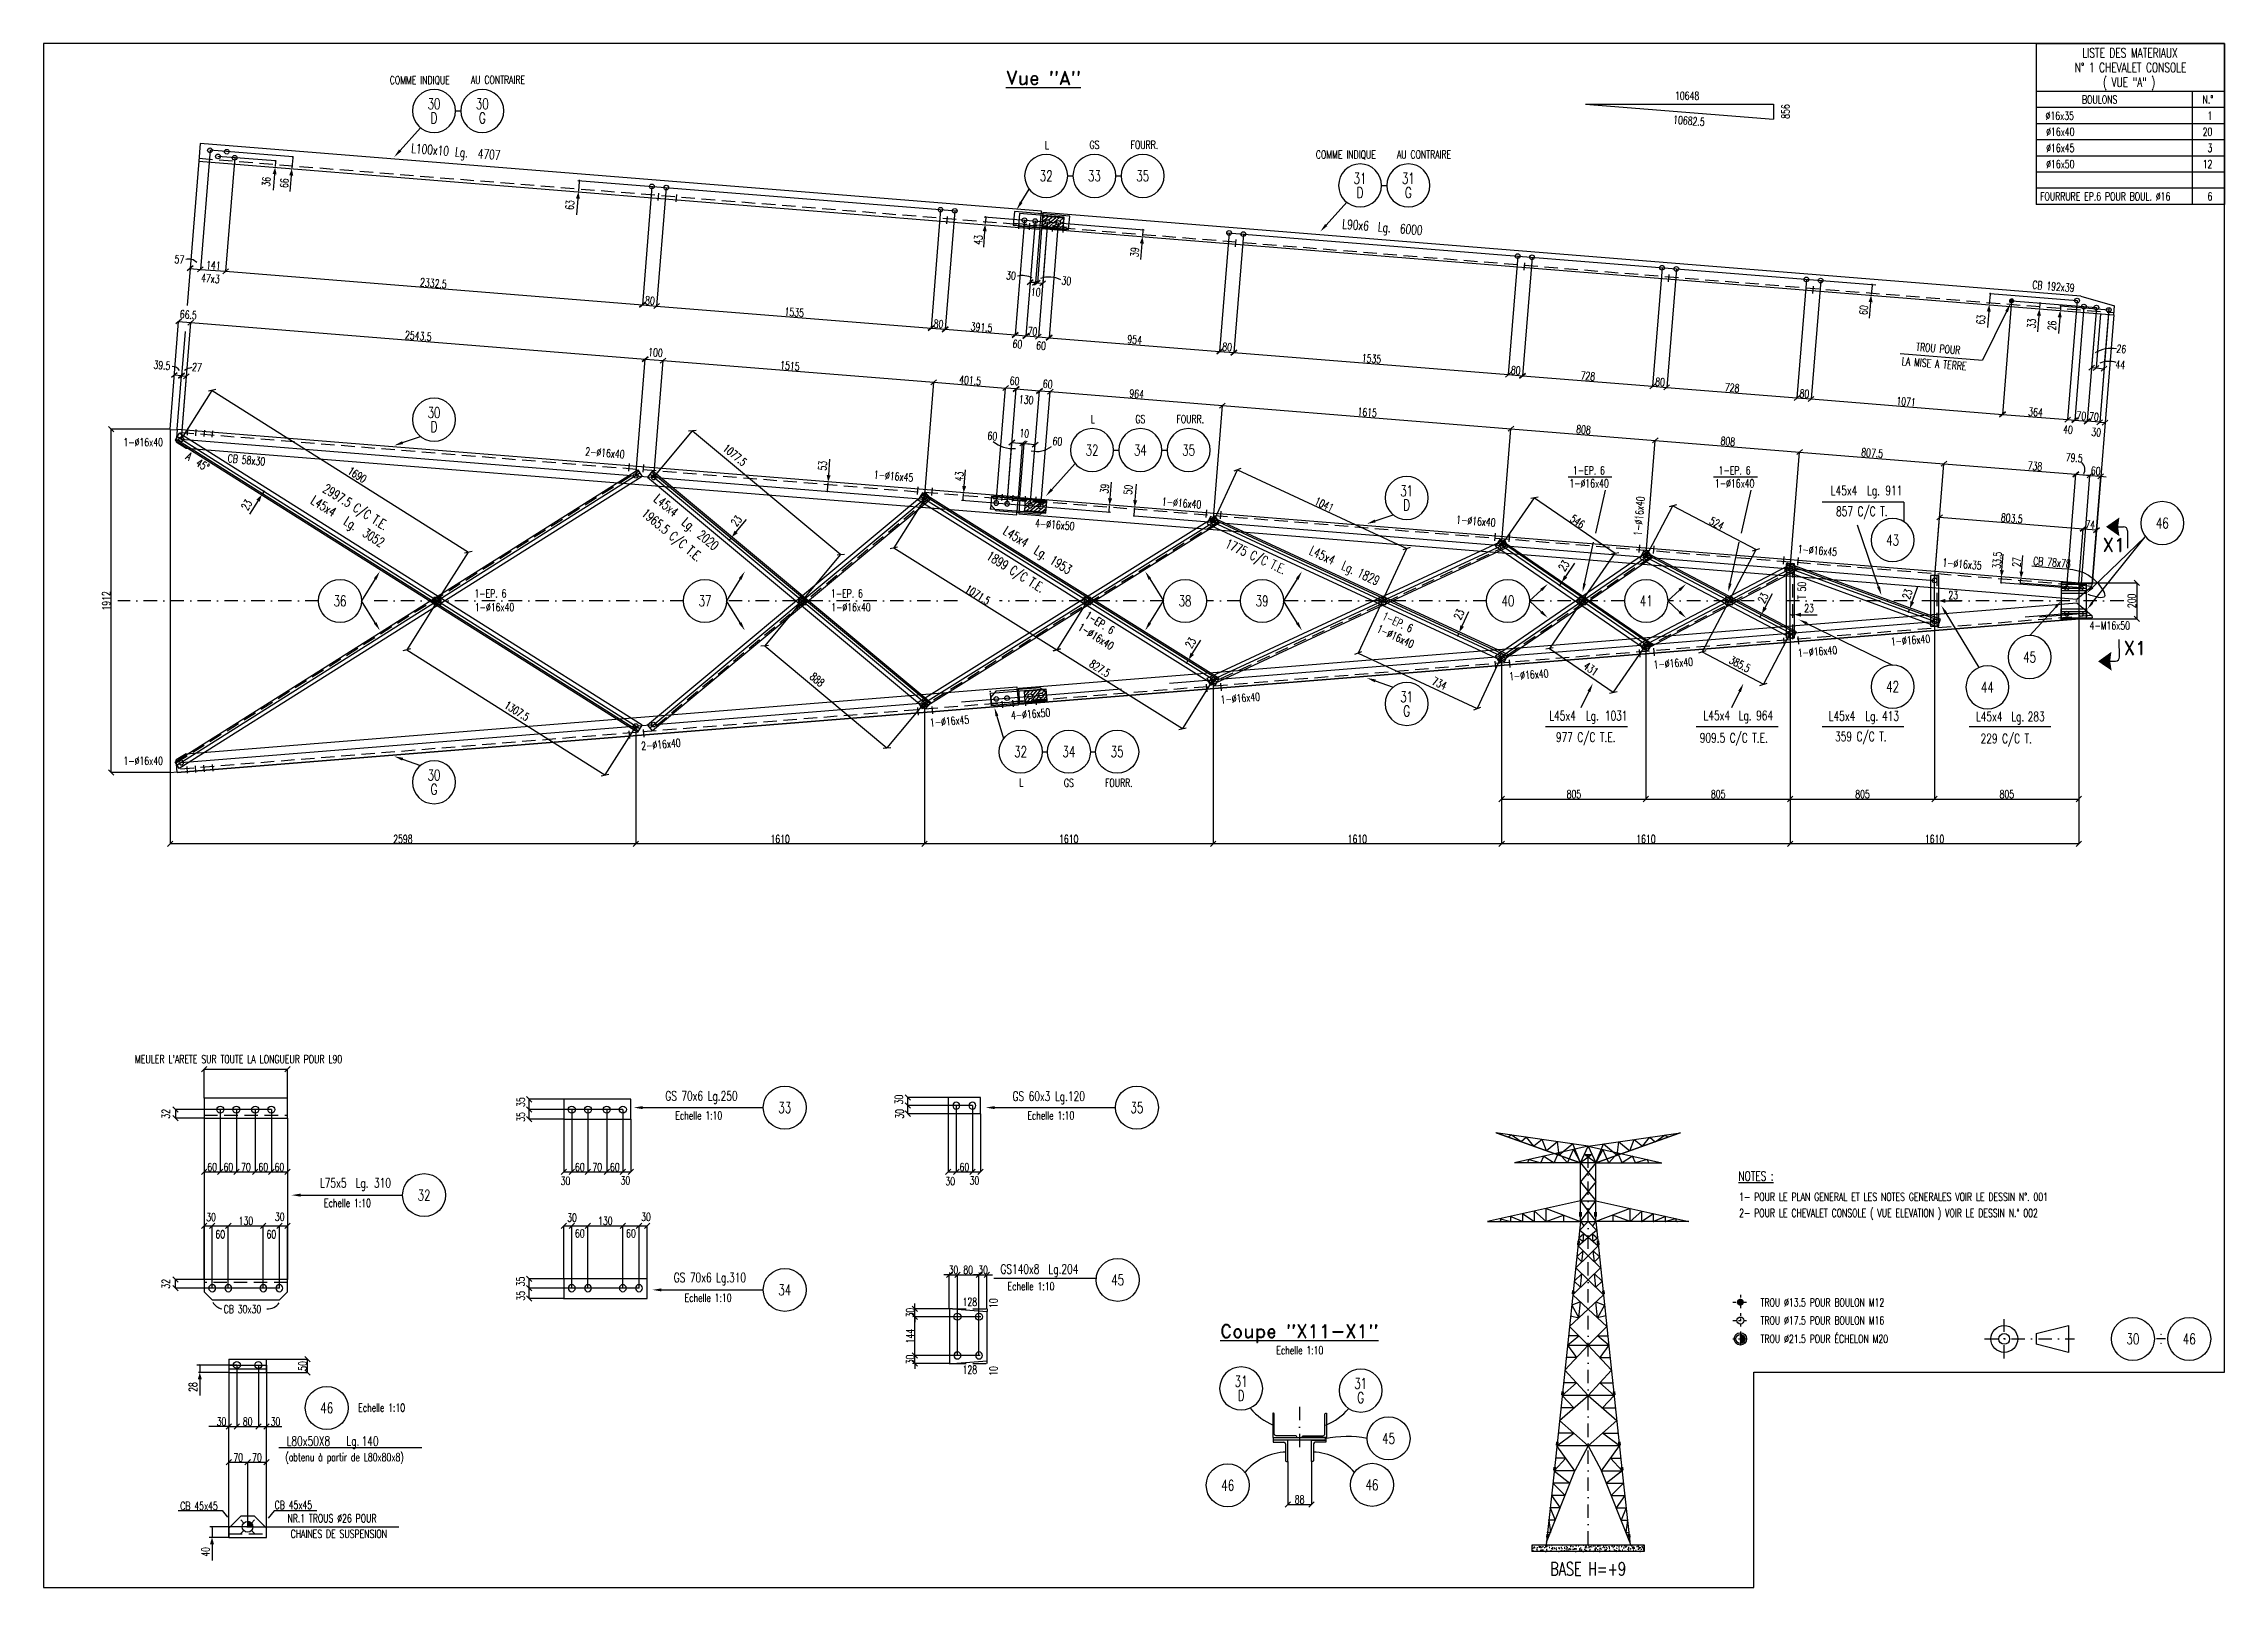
# Model space of a CAD drawing. Header units: feet. Extents: x 144 to 12309, y 75 to 8685.
import ezdxf
from ezdxf import colors
from ezdxf.entities.mleader import LeaderData, LeaderLine
from ezdxf.enums import TextEntityAlignment as Align
from ezdxf.math import Vec2, Vec3

# ---------------------------------------------------------------- set-up
doc = ezdxf.new("R2010")
doc.units = ezdxf.units.FT
doc.header["$LTSCALE"] = 150
doc.header["$MEASUREMENT"] = 0
for name, pattern in [('CONTINUA', [0]), ('DASHDOT', [1, 0.5, -0.25, 0, -0.25]), ('DASHED', [0.75, 0.5, -0.25])]:
    doc.linetypes.add(name, pattern=pattern)
doc.layers.get('0').update_dxf_attribs({"linetype": 'CONTINUOUS'})
doc.layers.get('DEFPOINTS').update_dxf_attribs({"linetype": 'CONTINUOUS'})
for name, color, linetype in [('ASSI', 3, 'CONTINUOUS'), ('BOLLINI_1', 7, 'CONTINUOUS'), ('BOLLINI_5', 7, 'CONTINUOUS'), ('FORI', 2, 'CONTINUOUS'), ('LINEA_ANG', 2, 'CONTINUOUS'), ('LINEE_PIASTRE', 2, 'CONTINUOUS'), ('LM', 7, 'CONTINUOUS'), ('LP', 1, 'CONTINUOUS'), ('LS', 7, 'CONTINUOUS'), ('LSP', 1, 'CONTINUOUS'), ('MZ', 6, 'DASHDOT'), ('NOTATION', 2, 'CONTINUOUS'), ('PIASTRE', 5, 'CONTINUOUS'), ('QT_MAL', 7, 'CONTINUOUS'), ('QT_MPR', 7, 'CONTINUOUS'), ('TESTI_A_P', 7, 'CONTINUOUS'), ('TRAT-Y', 7, 'DASHED')]:
    doc.layers.add(name, color=color, linetype=linetype)
doc.styles.add('QUOTE', font='ROMANS8.SHX', dxfattribs={"width": 0.7})
doc.styles.add('RD', font='ROMAND8.SHX', dxfattribs={"width": 0.7})
doc.styles.add('RQL', font='ROMANS8.SHX', dxfattribs={"width": 0.7})
doc.styles.add('RS', font='ROMANS8.shx', dxfattribs={"width": 0.7})
doc.styles.get("Standard").update_dxf_attribs({"font": 'ROMANS8.SHX', "width": 0.7})
doc.dimstyles.new('FRECCE1', dxfattribs={"dimtxt": 45, "dimasz": 5, "dimexe": 0, "dimexo": 0, "dimgap": 1, "dimtad": 1, "dimzin": 0, "dimdsep": 46, "dimtxsty": 'RS', "dimblk1": 'QUOTP', "dimblk2": 'QUOTF', "dimsah": 1, "dimcen": 0, "dimclrd": 2, "dimclre": 2, "dimclrt": 7, "dimadec": 0, "dimazin": 0, "dimtfac": 1, "dimtix": 1, "dimtmove": 2, "dimatfit": 3, "dimldrblk": 'QUOTP', "dimfxl": 1, "dimtolj": 1, "dimtzin": 0, "dimarcsym": 0})
doc.dimstyles.new('TRATTO', dxfattribs={"dimscale": 0, "dimtxt": 45, "dimasz": 30, "dimexe": 0, "dimexo": 0.06, "dimgap": 5, "dimtad": 1, "dimzin": 0, "dimdsep": 46, "dimtxsty": 'RS', "dimblk1": 'OBLIQUE', "dimblk2": 'OBLIQUE', "dimsah": 1, "dimcen": 0.09, "dimclrd": 2, "dimclre": 2, "dimclrt": 7, "dimadec": 0, "dimazin": 0, "dimtfac": 1, "dimtix": 1, "dimtmove": 2, "dimatfit": 3, "dimfxl": 1, "dimtolj": 1, "dimtzin": 0, "dimarcsym": 0})

msp = doc.modelspace()

# ---------------------------------------------------------------- texts
at = {"layer": 'LM', "style": 'RD', "width": 0.7}
for s, p in [('LISTE DES MATERIAUX', (11782.376, 8633.186)), ('N%%D 1 CHEVALET CONSOLE', (11785.313, 8552.185)), ('( VUE "A" )', (11777.235, 8465.59))]:
    msp.add_text(s, height=52.49475, dxfattribs=at).set_placement(p, align=Align.MIDDLE)
at = {"layer": 'LM', "style": 'RS', "width": 0.7}
for s, p in [('2- POUR LE CHEVALET CONSOLE ( VUE ELEVATION ) VOIR LE DESSIN N.° 002', (9602, 2140.53)), ('1- POUR LE PLAN GENERAL ET LES NOTES GENERALES VOIR LE DESSIN N%%D. 001', (9602, 2230.53)), ('NR.1 TROUS %%C26 POUR ', (1503.51, 437.544))]:
    msp.add_text(s, height=45, dxfattribs=at).set_placement(p)
at = {"layer": 'LM', "linetype": 'ByBlock', "style": 'RS', "width": 0.7}
for s, p in [('TROU %%C13.5 POUR BOULON M12', (9721.354, 1641.502)), ('TROU %%C17.5 POUR BOULON M16', (9721.383, 1541.166)), ('TROU %%C21.5 POUR ÉCHELON M20', (9721.363, 1438.546))]:
    msp.add_text(s, height=45, dxfattribs=at).set_placement(p)
at = {"layer": 'LM', "linetype": 'CONTINUA', "style": 'RS', "width": 0.7}
msp.add_text('CHAINES DE SUSPENSION', height=45, dxfattribs=at).set_placement((1521.727, 351.156))
at = {"layer": 'LM', "char_height": 44.9937, "style": 'RD'}
for s, insert, attachment_point in [('BOULONS', (11514.43, 8373.006), 4), ('N.°', (12246.404, 8373.006), 6)]:
    msp.add_mtext(s, dxfattribs=dict(at, insert=insert, attachment_point=attachment_point))
at = {"layer": 'LS', "color": 3, "style": 'RD'}
for s, p in [('%%UVue "A"', (5720.958, 8493.684, -2509.509)), ('X1', (11693.053, 5889.812)), ('%%UCoupe "X11-X1"', (7148.146, 1491.603, -2509.509))]:
    msp.add_text(s, height=75, dxfattribs=at).set_placement(p, align=Align.MIDDLE)
at = {"layer": 'LS', "color": 7, "style": 'RS', "width": 0.7}
for s, height, p in [('10648', 45, (9244.09, 8371.585)), ('∅16x35', 44.9937, (11311.274, 8260.492)), ('∅16x40', 44.9937, (11314.432, 8170.547)), ('∅16x45', 44.9937, (11314.432, 8080.547)), ('∅16x50', 44.9937, (11314.432, 7990.56)), ('FOURRURE EP.6 POUR BOUL. %%C16', 44.9937, (11280.943, 7810.547)), ('Echelle 1:10', 45, (3667.649, 2684.408)), ('Echelle 1:10', 45, (5631.49, 2684.408)), ('Echelle 1:10', 45, (1707.512, 2196.27)), ('Echelle 1:10', 45, (3719.515, 1667.904)), ('Echelle 1:10', 45, (5520.494, 1731.762)), ('Echelle 1:10', 45, (7020.237, 1375.15)), ('Echelle 1:10', 45, (1898.282, 1054.756))]:
    msp.add_text(s, height=height, dxfattribs=at).set_placement(p)
for s, rotation, p in [('10682.5', 355.3984603, (9232.625, 8239.396)), ('856', 90, (9883.502, 8265.778)), ('LA MISE A TERRE', 355.3984603, (10507.644, 6892.25)), ('TROU POUR', 355.3984603, (10587.698, 6971.887))]:
    msp.add_text(s, height=45, rotation=rotation, dxfattribs=at).set_placement(p)
for s, height, p in [('1', 44.994, (12241.687, 8260.535)), ('20', 44.9937, (12241.687, 8170.547)), ('12', 44.9937, (12241.687, 7990.56)), ('3', 44.994, (12241.687, 8080.547)), ('6', 44.994, (12241.687, 7810.572))]:
    msp.add_text(s, height=height, dxfattribs=at).set_placement(p, align=Align.RIGHT)
at = {"layer": 'LS', "style": 'RS', "width": 0.7}
msp.add_text('CB 58x30', height=45, rotation=354.3574777, dxfattribs=at).set_placement((1168.784, 6350.655))
at = {"layer": 'LS', "color": 3, "style": 'RD'}
msp.add_text('X1', height=75, rotation=0.7335539, dxfattribs=at).set_placement((11810.716, 5314.647), align=Align.MIDDLE)
at = {"layer": 'LS', "color": 2, "style": 'RS', "width": 0.7}
for p in [(5310.387, 1667.205), (5310.387, 1289.119)]:
    msp.add_text('128', height=45, dxfattribs=at).set_placement(p, align=Align.MIDDLE)
for p in [(5441.8, 1660.19), (5441.8, 1281.539)]:
    msp.add_text('10', height=45, rotation=90, dxfattribs=at).set_placement(p, align=Align.MIDDLE)
at = {"layer": 'LS', "style": 'RS', "width": 0.7}
msp.add_text('(obtenu à partir de L80x80x8)', height=45, dxfattribs=at).set_placement((1492.126, 778.685))
at = {"layer": 'LS', "color": 3, "insert": (8759.091, 178.195), "char_height": 75, "attachment_point": 5, "style": 'RD'}
msp.add_mtext('BASE H=+9', dxfattribs=at)
msp.add_mtext('BASE H=+9', dxfattribs=at)
at = {"layer": 'NOTATION', "color": 7, "style": 'RS', "width": 0.7}
msp.add_text('%%uNOTES :', height=52.5, dxfattribs=at).set_placement((9597.383, 2342.881))
at = {"layer": 'TESTI_A_P', "style": 'RS', "width": 0.7}
for s, p in [('COMME INDIQUE', (2074.733, 8459.398)), ('AU CONTRAIRE', (2526.855, 8460.613)), ('L', (5728.689, 8096.746)), ('GS', (5977.873, 8097.961)), ('FOURR.', (6207.143, 8097.961)), ('COMME INDIQUE', (7240.705, 8043.614)), ('AU CONTRAIRE', (7692.827, 8044.829)), ('L', (5984.756, 6567.398)), ('GS', (6233.94, 6568.613)), ('FOURR.', (6463.21, 6568.613)), ('L', (5586.109, 4541.09)), ('GS', (5835.293, 4539.875)), ('FOURR.', (6064.563, 4539.875))]:
    msp.add_text(s, height=45, dxfattribs=at).set_placement(p)

# ---------------------------------------------------------------- blocks, each defined once
blk = doc.blocks.new('ASSE98')
blk.add_line((0, 0), (1, 0))
at = {"color": 7, "style": 'QUOTE', "width": 0.5, "flags": 1}
for tag, p in [('TI', (1.3831, 6.8273)), ('DI_S', (1.3831, 6.4218)), ('D_S', (1.3831, 6.0209)), ('E_S', (1.3831, 5.6806)), ('NFORI', (1.3645, 5.2979)), ('ALAR', (1.3635, 4.9325)), ('FAM', (1.3775, 4.5465)), ('ALA', (1.3831, 4.1926)), ('DISP2', (1.3831, 3.8497)), ('DISP1', (1.3831, 3.5069)), ('PINZAF', (1.3831, 3.164)), ('PINZAI', (1.3831, 2.8211)), ('TRP', (1.3831, 2.4783)), ('NP', (1.3831, 2.1354)), ('SV', (1.3831, 1.7926)), ('PESO', (1.3831, 1.4497)), ('QUA', (1.3831, 1.1069)), ('LUN', (1.3831, 0.764)), ('PROF', (1.3831, 0.4211)), ('POS', (1.3831, 0.0783))]:
    blk.add_attdef(tag, p, '', height=0.2, dxfattribs=at)
at = {"color": 7, "flags": 1}
for tag, p in [('LAV1', (3.0743, 6.8285)), ('LAV2', (3.0743, 6.4951)), ('LAV3', (3.0743, 6.1618)), ('LAV4', (3.0743, 5.8285)), ('LAV5', (3.0743, 5.4951)), ('LAV6', (3.0743, 5.1618)), ('LAV7', (3.0743, 4.8285)), ('LAV8', (3.0743, 4.4951)), ('LAV9', (3.0743, 4.1618)), ('LAV10', (3.0743, 3.8285))]:
    blk.add_attdef(tag, p, '', height=0.2, dxfattribs=at)
blk = doc.blocks.new('16')
blk.add_circle((0, 0), 1)
blk = doc.blocks.new('MRKR_98')
blk.add_point((0, 0))
at = {"color": 7, "style": 'QUOTE', "width": 0.5, "flags": 1}
for tag, p in [('TI', (3.73, 6.83)), ('DI_S', (3.73, 6.42)), ('D_S', (3.73, 6.02)), ('AUX2', (3.71, 4.93)), ('NFORI', (3.72, 5.3)), ('AUX1', (3.73, 4.19)), ('E_S', (3.73, 5.68)), ('FAM', (3.73, 4.55)), ('COMMESSA', (3.73, 3.85)), ('MD', (3.73, 3.51)), ('MP', (3.73, 3.16)), ('LARGHEZZA', (3.73, 2.82)), ('SPESSORE', (3.73, 2.48)), ('NP', (3.73, 2.14)), ('SV', (3.73, 1.79)), ('PESO', (3.73, 1.45)), ('QUA', (3.73, 1.11)), ('LUN', (3.73, 0.76)), ('PROF', (3.73, 0.42)), ('POS', (3.73, 0.08))]:
    blk.add_attdef(tag, p, '', height=0.2, dxfattribs=at)
at = {"color": 7, "flags": 1}
for tag, p in [('LAV1', (5.26, 6.88)), ('LAV2', (5.26, 6.55)), ('LAV3', (5.26, 6.21)), ('LAV4', (5.26, 5.88)), ('LAV5', (5.26, 5.55)), ('LAV6', (5.26, 5.21)), ('LAV7', (5.26, 4.88)), ('LAV8', (5.26, 4.55)), ('LAV9', (5.26, 4.21)), ('LAV10', (5.26, 3.88))]:
    blk.add_attdef(tag, p, '', height=0.2, dxfattribs=at)
blk = doc.blocks.new('xxx')
blk.add_circle((0, 0), 8)
at = {"color": 3, "style": 'RQL', "width": 0.7}
blk.add_attdef('POS', text='', height=4, dxfattribs=at).set_placement((0, 0), align=Align.MIDDLE)
at = {"style": 'RQL', "width": 0.7, "flags": 1}
for tag, p in [('TIPO', (-0.39, -8.66)), ('POS1', (-0.39, -5.42))]:
    blk.add_attdef(tag, p, '', height=2, dxfattribs=at)
blk = doc.blocks.new('_OBLIQUE')
at = {"color": 0, "linetype": 'ByBlock'}
blk.add_line((-0.5, -0.5), (0.5, 0.5), dxfattribs=at)
blk = doc.blocks.new('*D118')
at = {"layer": 'DEFPOINTS', "color": 0, "transparency": 16777216}
for p in [(3090, 2092), (3045, 1796), (3090, 1744)]:
    blk.add_point(p, dxfattribs=at)
at = {"layer": 'LS', "color": 2, "lineweight": -2, "transparency": 16777216}
for p, q in [((3045, 1796), (3045, 2092)), ((3045, 2092), (3090, 2092)), ((3090, 1744), (3090, 2092))]:
    blk.add_line(p, q, dxfattribs=at)
at = {"layer": 'LS', "color": 2, "lineweight": -2, "transparency": 16777216, "xscale": 30, "yscale": 30, "zscale": 30, "rotation": 180.0000000000001}
blk.add_blockref('_OBLIQUE', (3045, 2092), dxfattribs=at)
at = {"layer": 'LS', "color": 2, "lineweight": -2, "transparency": 16777216, "xscale": 30, "yscale": 30, "zscale": 30}
blk.add_blockref('_OBLIQUE', (3090, 2092), dxfattribs=at)
at = {"layer": 'LS', "color": 7, "transparency": 16777216, "insert": (3091, 2137), "char_height": 45, "attachment_point": 5, "style": 'RS'}
blk.add_mtext('\\A1;30', dxfattribs=at)
blk = doc.blocks.new('*D119')
at = {"layer": 'DEFPOINTS', "color": 0, "transparency": 16777216}
for p in [(3180, 2092), (3090, 1744), (3180, 1744)]:
    blk.add_point(p, dxfattribs=at)
at = {"layer": 'LS', "color": 2, "lineweight": -2, "transparency": 16777216}
for p, q in [((3090, 1744), (3090, 2092)), ((3090, 2092), (3180, 2092)), ((3180, 1744), (3180, 2092))]:
    blk.add_line(p, q, dxfattribs=at)
at = {"layer": 'LS', "color": 2, "lineweight": -2, "transparency": 16777216, "xscale": 30, "yscale": 30, "zscale": 30, "rotation": 180.0000000000001}
blk.add_blockref('_OBLIQUE', (3090, 2092), dxfattribs=at)
at = {"layer": 'LS', "color": 2, "lineweight": -2, "transparency": 16777216, "xscale": 30, "yscale": 30, "zscale": 30}
blk.add_blockref('_OBLIQUE', (3180, 2092), dxfattribs=at)
at = {"layer": 'LS', "color": 7, "transparency": 16777216, "insert": (3135, 2049), "char_height": 45, "attachment_point": 5, "style": 'RS'}
blk.add_mtext('\\A1;60', dxfattribs=at)
blk = doc.blocks.new('*D120')
at = {"layer": 'DEFPOINTS', "color": 0, "transparency": 16777216}
for p in [(3375, 2092), (3180, 1744), (3375, 1744)]:
    blk.add_point(p, dxfattribs=at)
at = {"layer": 'LS', "color": 2, "lineweight": -2, "transparency": 16777216}
for p, q in [((3180, 1744), (3180, 2092)), ((3180, 2092), (3375, 2092)), ((3375, 1744), (3375, 2092))]:
    blk.add_line(p, q, dxfattribs=at)
at = {"layer": 'LS', "color": 2, "lineweight": -2, "transparency": 16777216, "xscale": 30, "yscale": 30, "zscale": 30, "rotation": 180.0000000000001}
blk.add_blockref('_OBLIQUE', (3180, 2092), dxfattribs=at)
at = {"layer": 'LS', "color": 2, "lineweight": -2, "transparency": 16777216, "xscale": 30, "yscale": 30, "zscale": 30}
blk.add_blockref('_OBLIQUE', (3375, 2092), dxfattribs=at)
at = {"layer": 'LS', "color": 7, "transparency": 16777216, "insert": (3277, 2119), "char_height": 45, "attachment_point": 5, "style": 'RS'}
blk.add_mtext('\\A1;130', dxfattribs=at)
blk = doc.blocks.new('*D121')
at = {"layer": 'DEFPOINTS', "color": 0, "transparency": 16777216}
for p in [(3465, 2092), (3375, 1744), (3465, 1744)]:
    blk.add_point(p, dxfattribs=at)
at = {"layer": 'LS', "color": 2, "lineweight": -2, "transparency": 16777216}
for p, q in [((3375, 1744), (3375, 2092)), ((3375, 2092), (3465, 2092)), ((3465, 1744), (3465, 2092))]:
    blk.add_line(p, q, dxfattribs=at)
at = {"layer": 'LS', "color": 2, "lineweight": -2, "transparency": 16777216, "xscale": 30, "yscale": 30, "zscale": 30, "rotation": 180.0000000000001}
blk.add_blockref('_OBLIQUE', (3375, 2092), dxfattribs=at)
at = {"layer": 'LS', "color": 2, "lineweight": -2, "transparency": 16777216, "xscale": 30, "yscale": 30, "zscale": 30}
blk.add_blockref('_OBLIQUE', (3465, 2092), dxfattribs=at)
at = {"layer": 'LS', "color": 7, "transparency": 16777216, "insert": (3420, 2049), "char_height": 45, "attachment_point": 5, "style": 'RS'}
blk.add_mtext('\\A1;60', dxfattribs=at)
blk = doc.blocks.new('*D122')
at = {"layer": 'DEFPOINTS', "color": 0, "transparency": 16777216}
for p in [(3510, 2092), (3465, 1744), (3510, 1796)]:
    blk.add_point(p, dxfattribs=at)
at = {"layer": 'LS', "color": 2, "lineweight": -2, "transparency": 16777216}
for p, q in [((3465, 1744), (3465, 2092)), ((3465, 2092), (3510, 2092)), ((3510, 1796), (3510, 2092))]:
    blk.add_line(p, q, dxfattribs=at)
at = {"layer": 'LS', "color": 2, "lineweight": -2, "transparency": 16777216, "xscale": 30, "yscale": 30, "zscale": 30, "rotation": 180.0000000000001}
blk.add_blockref('_OBLIQUE', (3465, 2092), dxfattribs=at)
at = {"layer": 'LS', "color": 2, "lineweight": -2, "transparency": 16777216, "xscale": 30, "yscale": 30, "zscale": 30}
blk.add_blockref('_OBLIQUE', (3510, 2092), dxfattribs=at)
at = {"layer": 'LS', "color": 7, "transparency": 16777216, "insert": (3504, 2141), "char_height": 45, "attachment_point": 5, "style": 'RS'}
blk.add_mtext('\\A1;30', dxfattribs=at)
blk = doc.blocks.new('*D123')
at = {"layer": 'DEFPOINTS', "color": 0, "transparency": 16777216}
for p in [(3045, 2687), (3090, 2740), (3090, 2392)]:
    blk.add_point(p, dxfattribs=at)
at = {"layer": 'LS', "color": 2, "lineweight": -2, "transparency": 16777216}
for p, q in [((3045, 2687), (3045, 2392)), ((3090, 2740), (3090, 2392)), ((3045, 2392), (3090, 2392))]:
    blk.add_line(p, q, dxfattribs=at)
at = {"layer": 'LS', "color": 2, "lineweight": -2, "transparency": 16777216, "xscale": 30, "yscale": 30, "zscale": 30, "rotation": 180.0000000000001}
blk.add_blockref('_OBLIQUE', (3045, 2392), dxfattribs=at)
at = {"layer": 'LS', "color": 2, "lineweight": -2, "transparency": 16777216, "xscale": 30, "yscale": 30, "zscale": 30}
blk.add_blockref('_OBLIQUE', (3090, 2392), dxfattribs=at)
at = {"layer": 'LS', "color": 7, "transparency": 16777216, "insert": (3055, 2342), "char_height": 45, "attachment_point": 5, "style": 'RS'}
blk.add_mtext('\\A1;30', dxfattribs=at)
blk = doc.blocks.new('*D124')
at = {"layer": 'DEFPOINTS', "color": 0, "transparency": 16777216}
for p in [(3090, 2740), (3180, 2740), (3180, 2392)]:
    blk.add_point(p, dxfattribs=at)
at = {"layer": 'LS', "color": 2, "lineweight": -2, "transparency": 16777216}
for p, q in [((3090, 2740), (3090, 2392)), ((3180, 2740), (3180, 2392)), ((3090, 2392), (3180, 2392))]:
    blk.add_line(p, q, dxfattribs=at)
at = {"layer": 'LS', "color": 2, "lineweight": -2, "transparency": 16777216, "xscale": 30, "yscale": 30, "zscale": 30, "rotation": 180.0000000000001}
blk.add_blockref('_OBLIQUE', (3090, 2392), dxfattribs=at)
at = {"layer": 'LS', "color": 2, "lineweight": -2, "transparency": 16777216, "xscale": 30, "yscale": 30, "zscale": 30}
blk.add_blockref('_OBLIQUE', (3180, 2392), dxfattribs=at)
at = {"layer": 'LS', "color": 7, "transparency": 16777216, "insert": (3135, 2419), "char_height": 45, "attachment_point": 5, "style": 'RS'}
blk.add_mtext('\\A1;60', dxfattribs=at)
blk = doc.blocks.new('*D125')
at = {"layer": 'DEFPOINTS', "color": 0, "transparency": 16777216}
for p in [(3180, 2740), (3285, 2740), (3285, 2392)]:
    blk.add_point(p, dxfattribs=at)
at = {"layer": 'LS', "color": 2, "lineweight": -2, "transparency": 16777216}
for p, q in [((3180, 2740), (3180, 2392)), ((3285, 2740), (3285, 2392)), ((3180, 2392), (3285, 2392))]:
    blk.add_line(p, q, dxfattribs=at)
at = {"layer": 'LS', "color": 2, "lineweight": -2, "transparency": 16777216, "xscale": 30, "yscale": 30, "zscale": 30, "rotation": 180.0000000000001}
blk.add_blockref('_OBLIQUE', (3180, 2392), dxfattribs=at)
at = {"layer": 'LS', "color": 2, "lineweight": -2, "transparency": 16777216, "xscale": 30, "yscale": 30, "zscale": 30}
blk.add_blockref('_OBLIQUE', (3285, 2392), dxfattribs=at)
at = {"layer": 'LS', "color": 7, "transparency": 16777216, "insert": (3232, 2419), "char_height": 45, "attachment_point": 5, "style": 'RS'}
blk.add_mtext('\\A1;70', dxfattribs=at)
blk = doc.blocks.new('*D126')
at = {"layer": 'DEFPOINTS', "color": 0, "transparency": 16777216}
for p in [(3285, 2740), (3375, 2740), (3375, 2392)]:
    blk.add_point(p, dxfattribs=at)
at = {"layer": 'LS', "color": 2, "lineweight": -2, "transparency": 16777216}
for p, q in [((3285, 2740), (3285, 2392)), ((3375, 2740), (3375, 2392)), ((3285, 2392), (3375, 2392))]:
    blk.add_line(p, q, dxfattribs=at)
at = {"layer": 'LS', "color": 2, "lineweight": -2, "transparency": 16777216, "xscale": 30, "yscale": 30, "zscale": 30, "rotation": 180.0000000000001}
blk.add_blockref('_OBLIQUE', (3285, 2392), dxfattribs=at)
at = {"layer": 'LS', "color": 2, "lineweight": -2, "transparency": 16777216, "xscale": 30, "yscale": 30, "zscale": 30}
blk.add_blockref('_OBLIQUE', (3375, 2392), dxfattribs=at)
at = {"layer": 'LS', "color": 7, "transparency": 16777216, "insert": (3330, 2419), "char_height": 45, "attachment_point": 5, "style": 'RS'}
blk.add_mtext('\\A1;60', dxfattribs=at)
blk = doc.blocks.new('*D127')
at = {"layer": 'DEFPOINTS', "color": 0, "transparency": 16777216}
for p in [(3375, 2740), (3420, 2687), (3420, 2392)]:
    blk.add_point(p, dxfattribs=at)
at = {"layer": 'LS', "color": 2, "lineweight": -2, "transparency": 16777216}
for p, q in [((3375, 2740), (3375, 2392)), ((3420, 2687), (3420, 2392)), ((3375, 2392), (3420, 2392))]:
    blk.add_line(p, q, dxfattribs=at)
at = {"layer": 'LS', "color": 2, "lineweight": -2, "transparency": 16777216, "xscale": 30, "yscale": 30, "zscale": 30, "rotation": 180.0000000000001}
blk.add_blockref('_OBLIQUE', (3375, 2392), dxfattribs=at)
at = {"layer": 'LS', "color": 2, "lineweight": -2, "transparency": 16777216, "xscale": 30, "yscale": 30, "zscale": 30}
blk.add_blockref('_OBLIQUE', (3420, 2392), dxfattribs=at)
at = {"layer": 'LS', "color": 7, "transparency": 16777216, "insert": (3389, 2345), "char_height": 45, "attachment_point": 5, "style": 'RS'}
blk.add_mtext('\\A1;30', dxfattribs=at)
blk = doc.blocks.new('*D128')
at = {"layer": 'DEFPOINTS', "color": 0, "transparency": 16777216}
for p in [(2853, 2740), (3045, 2687), (3375, 2740)]:
    blk.add_point(p, dxfattribs=at)
at = {"layer": 'LS', "color": 2, "lineweight": -2, "transparency": 16777216}
for p, q in [((3375, 2740), (2853, 2740)), ((2853, 2687), (2853, 2740)), ((3045, 2687), (2853, 2687))]:
    blk.add_line(p, q, dxfattribs=at)
at = {"layer": 'LS', "color": 2, "lineweight": -2, "transparency": 16777216, "xscale": 30, "yscale": 30, "zscale": 30}
for p, rotation in [((2853, 2740), 90), ((2853, 2687), 270)]:
    blk.add_blockref('_OBLIQUE', p, dxfattribs=dict(at, rotation=rotation))
at = {"layer": 'LS', "color": 7, "transparency": 16777216, "insert": (2806, 2699), "char_height": 45, "attachment_point": 5, "rotation": 90, "style": 'RS'}
blk.add_mtext('\\A1;35', dxfattribs=at)
blk = doc.blocks.new('*D129')
at = {"layer": 'DEFPOINTS', "color": 0, "transparency": 16777216}
for p in [(2853, 2797), (3045, 2797), (3375, 2740)]:
    blk.add_point(p, dxfattribs=at)
at = {"layer": 'LS', "color": 2, "lineweight": -2, "transparency": 16777216}
for p, q in [((3045, 2797), (2853, 2797)), ((2853, 2740), (2853, 2797)), ((3375, 2740), (2853, 2740))]:
    blk.add_line(p, q, dxfattribs=at)
at = {"layer": 'LS', "color": 2, "lineweight": -2, "transparency": 16777216, "xscale": 30, "yscale": 30, "zscale": 30}
for p, rotation in [((2853, 2797), 90), ((2853, 2740), 270)]:
    blk.add_blockref('_OBLIQUE', p, dxfattribs=dict(at, rotation=rotation))
at = {"layer": 'LS', "color": 7, "transparency": 16777216, "insert": (2805, 2781), "char_height": 45, "attachment_point": 5, "rotation": 90, "style": 'RS'}
blk.add_mtext('\\A1;35', dxfattribs=at)
blk = doc.blocks.new('*D130')
at = {"layer": 'DEFPOINTS', "color": 0, "transparency": 16777216}
for p in [(2853, 1744), (3465, 1744), (3045, 1686)]:
    blk.add_point(p, dxfattribs=at)
at = {"layer": 'LS', "color": 2, "lineweight": -2, "transparency": 16777216}
for p, q in [((3465, 1744), (2853, 1744)), ((2853, 1686), (2853, 1744)), ((3045, 1686), (2853, 1686))]:
    blk.add_line(p, q, dxfattribs=at)
at = {"layer": 'LS', "color": 2, "lineweight": -2, "transparency": 16777216, "xscale": 30, "yscale": 30, "zscale": 30}
for p, rotation in [((2853, 1744), 90), ((2853, 1686), 270)]:
    blk.add_blockref('_OBLIQUE', p, dxfattribs=dict(at, rotation=rotation))
at = {"layer": 'LS', "color": 7, "transparency": 16777216, "insert": (2805, 1701), "char_height": 45, "attachment_point": 5, "rotation": 90, "style": 'RS'}
blk.add_mtext('\\A1;35', dxfattribs=at)
blk = doc.blocks.new('*D131')
at = {"layer": 'DEFPOINTS', "color": 0, "transparency": 16777216}
for p in [(2853, 1796), (3045, 1796), (3465, 1744)]:
    blk.add_point(p, dxfattribs=at)
at = {"layer": 'LS', "color": 2, "lineweight": -2, "transparency": 16777216}
for p, q in [((3045, 1796), (2853, 1796)), ((2853, 1744), (2853, 1796)), ((3465, 1744), (2853, 1744))]:
    blk.add_line(p, q, dxfattribs=at)
at = {"layer": 'LS', "color": 2, "lineweight": -2, "transparency": 16777216, "xscale": 30, "yscale": 30, "zscale": 30}
for p, rotation in [((2853, 1796), 90), ((2853, 1744), 270)]:
    blk.add_blockref('_OBLIQUE', p, dxfattribs=dict(at, rotation=rotation))
at = {"layer": 'LS', "color": 7, "transparency": 16777216, "insert": (2804, 1781), "char_height": 45, "attachment_point": 5, "rotation": 90, "style": 'RS'}
blk.add_mtext('\\A1;35', dxfattribs=at)
blk = doc.blocks.new('*D132')
at = {"layer": 'DEFPOINTS', "color": 0, "transparency": 16777216}
for p in [(1129, 2740), (1219, 2740), (1219, 2392)]:
    blk.add_point(p, dxfattribs=at)
at = {"layer": 'QT_MPR', "color": 2, "lineweight": -2, "transparency": 16777216}
for p, q in [((1129, 2740), (1129, 2392)), ((1219, 2740), (1219, 2392)), ((1129, 2392), (1219, 2392))]:
    blk.add_line(p, q, dxfattribs=at)
at = {"layer": 'QT_MPR', "color": 2, "lineweight": -2, "transparency": 16777216, "xscale": 30, "yscale": 30, "zscale": 30, "rotation": 180}
blk.add_blockref('_OBLIQUE', (1129, 2392), dxfattribs=at)
at = {"layer": 'QT_MPR', "color": 2, "lineweight": -2, "transparency": 16777216, "xscale": 30, "yscale": 30, "zscale": 30}
blk.add_blockref('_OBLIQUE', (1219, 2392), dxfattribs=at)
at = {"layer": 'QT_MPR', "color": 7, "transparency": 16777216, "insert": (1174, 2419), "char_height": 45, "attachment_point": 5, "style": 'RS'}
blk.add_mtext('\\A1;60', dxfattribs=at)
blk = doc.blocks.new('*D133')
at = {"layer": 'DEFPOINTS', "color": 0, "transparency": 16777216}
for p in [(1219, 2740), (1324, 2740), (1324, 2392)]:
    blk.add_point(p, dxfattribs=at)
at = {"layer": 'QT_MPR', "color": 2, "lineweight": -2, "transparency": 16777216}
for p, q in [((1219, 2740), (1219, 2392)), ((1324, 2740), (1324, 2392)), ((1219, 2392), (1324, 2392))]:
    blk.add_line(p, q, dxfattribs=at)
at = {"layer": 'QT_MPR', "color": 2, "lineweight": -2, "transparency": 16777216, "xscale": 30, "yscale": 30, "zscale": 30, "rotation": 180}
blk.add_blockref('_OBLIQUE', (1219, 2392), dxfattribs=at)
at = {"layer": 'QT_MPR', "color": 2, "lineweight": -2, "transparency": 16777216, "xscale": 30, "yscale": 30, "zscale": 30}
blk.add_blockref('_OBLIQUE', (1324, 2392), dxfattribs=at)
at = {"layer": 'QT_MPR', "color": 7, "transparency": 16777216, "insert": (1272, 2419), "char_height": 45, "attachment_point": 5, "style": 'RS'}
blk.add_mtext('\\A1;70', dxfattribs=at)
blk = doc.blocks.new('*D134')
at = {"layer": 'DEFPOINTS', "color": 0, "transparency": 16777216}
for p in [(1039, 2692), (1129, 2740), (1129, 2392)]:
    blk.add_point(p, dxfattribs=at)
at = {"layer": 'QT_MPR', "color": 2, "lineweight": -2, "transparency": 16777216}
for p, q in [((1039, 2692), (1039, 2392)), ((1129, 2740), (1129, 2392)), ((1039, 2392), (1129, 2392))]:
    blk.add_line(p, q, dxfattribs=at)
at = {"layer": 'QT_MPR', "color": 2, "lineweight": -2, "transparency": 16777216, "xscale": 30, "yscale": 30, "zscale": 30, "rotation": 180}
blk.add_blockref('_OBLIQUE', (1039, 2392), dxfattribs=at)
at = {"layer": 'QT_MPR', "color": 2, "lineweight": -2, "transparency": 16777216, "xscale": 30, "yscale": 30, "zscale": 30}
blk.add_blockref('_OBLIQUE', (1129, 2392), dxfattribs=at)
at = {"layer": 'QT_MPR', "color": 7, "transparency": 16777216, "insert": (1084, 2419), "char_height": 45, "attachment_point": 5, "style": 'RS'}
blk.add_mtext('\\A1;60', dxfattribs=at)
blk = doc.blocks.new('*D135')
at = {"layer": 'DEFPOINTS', "color": 0, "transparency": 16777216}
for p in [(1414, 2740), (1504, 2692), (1504, 2392)]:
    blk.add_point(p, dxfattribs=at)
at = {"layer": 'QT_MPR', "color": 2, "lineweight": -2, "transparency": 16777216}
for p, q in [((1414, 2740), (1414, 2392)), ((1504, 2692), (1504, 2392)), ((1414, 2392), (1504, 2392))]:
    blk.add_line(p, q, dxfattribs=at)
at = {"layer": 'QT_MPR', "color": 2, "lineweight": -2, "transparency": 16777216, "xscale": 30, "yscale": 30, "zscale": 30, "rotation": 180}
blk.add_blockref('_OBLIQUE', (1414, 2392), dxfattribs=at)
at = {"layer": 'QT_MPR', "color": 2, "lineweight": -2, "transparency": 16777216, "xscale": 30, "yscale": 30, "zscale": 30}
blk.add_blockref('_OBLIQUE', (1504, 2392), dxfattribs=at)
at = {"layer": 'QT_MPR', "color": 7, "transparency": 16777216, "insert": (1459, 2419), "char_height": 45, "attachment_point": 5, "style": 'RS'}
blk.add_mtext('\\A1;60', dxfattribs=at)
blk = doc.blocks.new('*D136')
at = {"layer": 'DEFPOINTS', "color": 0, "transparency": 16777216}
for p in [(1174, 2092), (1084, 1744), (1174, 1744)]:
    blk.add_point(p, dxfattribs=at)
at = {"layer": 'QT_MPR', "color": 2, "lineweight": -2, "transparency": 16777216}
for p, q in [((1084, 1744), (1084, 2092)), ((1084, 2092), (1174, 2092)), ((1174, 1744), (1174, 2092))]:
    blk.add_line(p, q, dxfattribs=at)
at = {"layer": 'QT_MPR', "color": 2, "lineweight": -2, "transparency": 16777216, "xscale": 30, "yscale": 30, "zscale": 30, "rotation": 180}
blk.add_blockref('_OBLIQUE', (1084, 2092), dxfattribs=at)
at = {"layer": 'QT_MPR', "color": 2, "lineweight": -2, "transparency": 16777216, "xscale": 30, "yscale": 30, "zscale": 30}
blk.add_blockref('_OBLIQUE', (1174, 2092), dxfattribs=at)
at = {"layer": 'QT_MPR', "color": 7, "transparency": 16777216, "insert": (1129, 2044), "char_height": 45, "attachment_point": 5, "style": 'RS'}
blk.add_mtext('\\A1;60', dxfattribs=at)
blk = doc.blocks.new('*D137')
at = {"layer": 'DEFPOINTS', "color": 0, "transparency": 16777216}
for p in [(1369, 2092), (1174, 1744), (1369, 1744)]:
    blk.add_point(p, dxfattribs=at)
at = {"layer": 'QT_MPR', "color": 2, "lineweight": -2, "transparency": 16777216}
for p, q in [((1174, 1744), (1174, 2092)), ((1174, 2092), (1369, 2092)), ((1369, 1744), (1369, 2092))]:
    blk.add_line(p, q, dxfattribs=at)
at = {"layer": 'QT_MPR', "color": 2, "lineweight": -2, "transparency": 16777216, "xscale": 30, "yscale": 30, "zscale": 30, "rotation": 180}
blk.add_blockref('_OBLIQUE', (1174, 2092), dxfattribs=at)
at = {"layer": 'QT_MPR', "color": 2, "lineweight": -2, "transparency": 16777216, "xscale": 30, "yscale": 30, "zscale": 30}
blk.add_blockref('_OBLIQUE', (1369, 2092), dxfattribs=at)
at = {"layer": 'QT_MPR', "color": 7, "transparency": 16777216, "insert": (1272, 2119), "char_height": 45, "attachment_point": 5, "style": 'RS'}
blk.add_mtext('\\A1;130', dxfattribs=at)
blk = doc.blocks.new('*D138')
at = {"layer": 'DEFPOINTS', "color": 0, "transparency": 16777216}
for p in [(1459, 2092), (1369, 1744), (1459, 1744)]:
    blk.add_point(p, dxfattribs=at)
at = {"layer": 'QT_MPR', "color": 2, "lineweight": -2, "transparency": 16777216}
for p, q in [((1369, 1744), (1369, 2092)), ((1369, 2092), (1459, 2092)), ((1459, 1744), (1459, 2092))]:
    blk.add_line(p, q, dxfattribs=at)
at = {"layer": 'QT_MPR', "color": 2, "lineweight": -2, "transparency": 16777216, "xscale": 30, "yscale": 30, "zscale": 30, "rotation": 180}
blk.add_blockref('_OBLIQUE', (1369, 2092), dxfattribs=at)
at = {"layer": 'QT_MPR', "color": 2, "lineweight": -2, "transparency": 16777216, "xscale": 30, "yscale": 30, "zscale": 30}
blk.add_blockref('_OBLIQUE', (1459, 2092), dxfattribs=at)
at = {"layer": 'QT_MPR', "color": 7, "transparency": 16777216, "insert": (1414, 2044), "char_height": 45, "attachment_point": 5, "style": 'RS'}
blk.add_mtext('\\A1;60', dxfattribs=at)
blk = doc.blocks.new('*D139')
at = {"layer": 'DEFPOINTS', "color": 0, "transparency": 16777216}
for p in [(1084, 2092), (1039, 1792), (1084, 1744)]:
    blk.add_point(p, dxfattribs=at)
at = {"layer": 'QT_MPR', "color": 2, "lineweight": -2, "transparency": 16777216}
for p, q in [((1039, 1792), (1039, 2092)), ((1039, 2092), (1084, 2092)), ((1084, 1744), (1084, 2092))]:
    blk.add_line(p, q, dxfattribs=at)
at = {"layer": 'QT_MPR', "color": 2, "lineweight": -2, "transparency": 16777216, "xscale": 30, "yscale": 30, "zscale": 30, "rotation": 180}
blk.add_blockref('_OBLIQUE', (1039, 2092), dxfattribs=at)
at = {"layer": 'QT_MPR', "color": 2, "lineweight": -2, "transparency": 16777216, "xscale": 30, "yscale": 30, "zscale": 30}
blk.add_blockref('_OBLIQUE', (1084, 2092), dxfattribs=at)
at = {"layer": 'QT_MPR', "color": 7, "transparency": 16777216, "insert": (1078, 2140), "char_height": 45, "attachment_point": 5, "style": 'RS'}
blk.add_mtext('\\A1;30', dxfattribs=at)
blk = doc.blocks.new('*D140')
at = {"layer": 'DEFPOINTS', "color": 0, "transparency": 16777216}
for p in [(1504, 2092), (1459, 1744), (1504, 1792)]:
    blk.add_point(p, dxfattribs=at)
at = {"layer": 'QT_MPR', "color": 2, "lineweight": -2, "transparency": 16777216}
for p, q in [((1459, 1744), (1459, 2092)), ((1459, 2092), (1504, 2092)), ((1504, 1792), (1504, 2092))]:
    blk.add_line(p, q, dxfattribs=at)
at = {"layer": 'QT_MPR', "color": 2, "lineweight": -2, "transparency": 16777216, "xscale": 30, "yscale": 30, "zscale": 30, "rotation": 180}
blk.add_blockref('_OBLIQUE', (1459, 2092), dxfattribs=at)
at = {"layer": 'QT_MPR', "color": 2, "lineweight": -2, "transparency": 16777216, "xscale": 30, "yscale": 30, "zscale": 30}
blk.add_blockref('_OBLIQUE', (1504, 2092), dxfattribs=at)
at = {"layer": 'QT_MPR', "color": 7, "transparency": 16777216, "insert": (1461, 2142), "char_height": 45, "attachment_point": 5, "style": 'RS'}
blk.add_mtext('\\A1;30', dxfattribs=at)
blk = doc.blocks.new('*D141')
at = {"layer": 'DEFPOINTS', "color": 0, "transparency": 16777216}
for p in [(1324, 2740), (1414, 2740), (1414, 2392)]:
    blk.add_point(p, dxfattribs=at)
at = {"layer": 'LS', "color": 2, "lineweight": -2, "transparency": 16777216}
for p, q in [((1324, 2740), (1324, 2392)), ((1414, 2740), (1414, 2392)), ((1324, 2392), (1414, 2392))]:
    blk.add_line(p, q, dxfattribs=at)
at = {"layer": 'LS', "color": 2, "lineweight": -2, "transparency": 16777216, "xscale": 30, "yscale": 30, "zscale": 30, "rotation": 180}
blk.add_blockref('_OBLIQUE', (1324, 2392), dxfattribs=at)
at = {"layer": 'LS', "color": 2, "lineweight": -2, "transparency": 16777216, "xscale": 30, "yscale": 30, "zscale": 30}
blk.add_blockref('_OBLIQUE', (1414, 2392), dxfattribs=at)
at = {"layer": 'LS', "color": 7, "transparency": 16777216, "insert": (1369, 2419), "char_height": 45, "attachment_point": 5, "style": 'RS'}
blk.add_mtext('\\A1;60', dxfattribs=at)
blk = doc.blocks.new('*D142')
at = {"layer": 'DEFPOINTS', "color": 0, "transparency": 16777216}
for p in [(879, 1792), (1039, 1792), (1459, 1744)]:
    blk.add_point(p, dxfattribs=at)
at = {"layer": 'LS', "color": 2, "lineweight": -2, "transparency": 16777216}
for p, q in [((1039, 1792), (879, 1792)), ((879, 1744), (879, 1792)), ((1459, 1744), (879, 1744))]:
    blk.add_line(p, q, dxfattribs=at)
at = {"layer": 'LS', "color": 2, "lineweight": -2, "transparency": 16777216, "xscale": 30, "yscale": 30, "zscale": 30}
for p, rotation in [((879, 1792), 90), ((879, 1744), 270)]:
    blk.add_blockref('_OBLIQUE', p, dxfattribs=dict(at, rotation=rotation))
at = {"layer": 'LS', "color": 7, "transparency": 16777216, "insert": (825, 1768), "char_height": 45, "attachment_point": 5, "rotation": 90, "style": 'RS'}
blk.add_mtext('\\A1;32', dxfattribs=at)
blk = doc.blocks.new('*D143')
at = {"layer": 'DEFPOINTS', "color": 0, "transparency": 16777216}
for p in [(879, 2692), (1039, 2692), (1414, 2740)]:
    blk.add_point(p, dxfattribs=at)
at = {"layer": 'LS', "color": 2, "lineweight": -2, "transparency": 16777216}
for p, q in [((1414, 2740), (879, 2740)), ((879, 2740), (879, 2692)), ((1039, 2692), (879, 2692))]:
    blk.add_line(p, q, dxfattribs=at)
at = {"layer": 'LS', "color": 2, "lineweight": -2, "transparency": 16777216, "xscale": 30, "yscale": 30, "zscale": 30}
for p, rotation in [((879, 2740), 90), ((879, 2692), 270)]:
    blk.add_blockref('_OBLIQUE', p, dxfattribs=dict(at, rotation=rotation))
at = {"layer": 'LS', "color": 7, "transparency": 16777216, "insert": (825, 2716), "char_height": 45, "attachment_point": 5, "rotation": 90, "style": 'RS'}
blk.add_mtext('\\A1;32', dxfattribs=at)
blk = doc.blocks.new('12')
at = {"color": 0}
for p, q in [((-1, 0.06), (-0.06, 1)), ((-1, 0.01), (-0.01, 1)), ((-1, -0.03), (0.03, 1)), ((-1, -0.07), (0.07, 1)), ((0.09, -1), (-1, 0.09)), ((0.05, -1), (-1, 0.05)), ((0, -1), (-1, 0)), ((-0.99, 0.16), (-0.16, 0.99)), ((-0.99, 0.11), (-0.11, 0.99)), ((-0.99, -0.11), (0.11, 0.99)), ((-0.99, -0.15), (0.15, 0.99)), ((0.17, -0.99), (-0.99, 0.17)), ((0.13, -0.99), (-0.99, 0.13)), ((-0.98, 0.22), (-0.22, 0.98)), ((-0.98, -0.19), (0.19, 0.98)), ((0.21, -0.98), (-0.98, 0.21)), ((-0.97, -0.23), (0.23, 0.97)), ((0.24, -0.97), (-0.97, 0.24)), ((-0.96, 0.28), (-0.28, 0.96)), ((-0.96, -0.27), (0.27, 0.96)), ((0.28, -0.96), (-0.96, 0.28)), ((-0.95, -0.3), (0.3, 0.95)), ((0.31, -0.95), (-0.95, 0.31)), ((-0.94, 0.34), (-0.34, 0.94)), ((-0.94, -0.33), (0.33, 0.94)), ((0.35, -0.94), (-0.94, 0.35)), ((-0.93, -0.37), (0.37, 0.93)), ((0.38, -0.93), (-0.93, 0.38)), ((-0.92, -0.4), (0.4, 0.92)), ((-0.91, 0.42), (-0.42, 0.91)), ((0.41, -0.91), (-0.91, 0.41)), ((-0.9, -0.43), (0.43, 0.9)), ((0.44, -0.9), (-0.9, 0.44)), ((-0.89, -0.46), (0.46, 0.89)), ((0.47, -0.88), (-0.88, 0.47)), ((-0.87, -0.49), (0.49, 0.87)), ((0.5, -0.87), (-0.87, 0.5)), ((-0.86, 0.52), (-0.52, 0.86)), ((-0.86, -0.52), (0.52, 0.86)), ((0.53, -0.85), (-0.85, 0.53)), ((-0.84, -0.54), (0.54, 0.84)), ((0.55, -0.83), (-0.83, 0.55)), ((-0.82, -0.57), (0.57, 0.82)), ((0.58, -0.81), (-0.81, 0.58)), ((-0.8, -0.6), (0.6, 0.8)), ((0.61, -0.79), (-0.79, 0.61)), ((-0.78, -0.62), (0.62, 0.78)), ((0.63, -0.78), (-0.78, 0.63)), ((-0.76, -0.65), (0.65, 0.76)), ((0.66, -0.75), (-0.75, 0.66)), ((-0.74, -0.67), (0.67, 0.74)), ((0.68, -0.73), (-0.73, 0.68)), ((-0.72, -0.69), (0.69, 0.72)), ((0.7, -0.71), (-0.71, 0.7)), ((-0.7, -0.72), (0.72, 0.7)), ((0.73, -0.69), (-0.69, 0.73)), ((0.75, -0.67), (-0.67, 0.75)), ((-0.67, -0.74), (0.74, 0.67)), ((-0.65, -0.76), (0.76, 0.65)), ((0.77, -0.64), (-0.64, 0.77)), ((-0.63, -0.78), (0.78, 0.63)), ((0.79, -0.62), (-0.62, 0.79)), ((-0.6, -0.8), (0.8, 0.6)), ((0.81, -0.59), (-0.59, 0.81)), ((-0.57, -0.82), (0.82, 0.57)), ((0.83, -0.56), (-0.56, 0.83)), ((-0.55, -0.84), (0.84, 0.55)), ((0.84, -0.54), (-0.54, 0.84)), ((-0.52, -0.85), (0.85, 0.52)), ((0.86, -0.51), (-0.51, 0.86)), ((-0.49, -0.87), (0.87, 0.49)), ((0.88, -0.48), (-0.48, 0.88)), ((-0.46, -0.89), (0.89, 0.46)), ((0.89, -0.45), (-0.45, 0.89)), ((-0.43, -0.9), (0.9, 0.43)), ((0.91, -0.42), (-0.42, 0.91)), ((-0.4, -0.92), (0.92, 0.4)), ((0.92, -0.39), (-0.39, 0.92)), ((-0.37, -0.93), (0.93, 0.37)), ((0.93, -0.36), (-0.36, 0.93)), ((-0.34, -0.94), (0.94, 0.34)), ((0.95, -0.33), (-0.33, 0.95)), ((-0.3, -0.95), (0.95, 0.3)), ((0.96, -0.29), (-0.29, 0.96)), ((-0.27, -0.96), (0.96, 0.27)), ((0.97, -0.26), (-0.26, 0.97)), ((-0.23, -0.97), (0.97, 0.23)), ((0.98, -0.22), (-0.22, 0.98)), ((-0.2, -0.98), (0.98, 0.2)), ((0.98, -0.18), (-0.18, 0.98)), ((-0.16, -0.99), (0.99, 0.16)), ((0.99, -0.14), (-0.14, 0.99)), ((-0.12, -0.99), (0.99, 0.12)), ((0.99, -0.1), (-0.1, 0.99)), ((-0.08, -1), (1, 0.08)), ((1, -0.06), (-0.06, 1)), ((-0.04, -1), (1, 0.04)), ((1, -0.02), (-0.02, 1)), ((1, 0.02), (0.02, 1)), ((1, 0.07), (0.07, 1)), ((0.99, 0.12), (0.12, 0.99)), ((0.98, 0.17), (0.17, 0.98)), ((0.97, 0.23), (0.23, 0.97)), ((0.96, 0.29), (0.29, 0.96)), ((0.93, 0.36), (0.36, 0.93)), ((0.9, 0.44), (0.44, 0.9)), ((0.84, 0.55), (0.55, 0.84)), ((-0.04, -1), (-1, -0.04)), ((-0.09, -1), (-1, -0.09)), ((-0.14, -0.99), (-0.99, -0.14)), ((-0.2, -0.98), (-0.98, -0.2)), ((-0.25, -0.97), (-0.97, -0.25)), ((-0.32, -0.95), (-0.95, -0.32)), ((-0.39, -0.92), (-0.92, -0.39)), ((-0.48, -0.88), (-0.88, -0.48)), ((-0.6, -0.8), (-0.8, -0.6)), ((0.01, -1), (1, -0.01)), ((0.05, -1), (1, -0.05)), ((0.1, -0.99), (0.99, -0.1)), ((0.15, -0.99), (0.99, -0.15)), ((0.21, -0.98), (0.98, -0.21)), ((0.27, -0.96), (0.96, -0.27)), ((0.33, -0.94), (0.94, -0.33)), ((0.41, -0.91), (0.91, -0.41)), ((0.5, -0.87), (0.87, -0.5)), ((0.66, -0.75), (0.75, -0.66))]:
    blk.add_line(p, q, dxfattribs=at)
blk.add_circle((0, 0), 1)
blk = doc.blocks.new('20')
at = {"color": 0}
for p, q in [((0, 0.98), (0.02, 1)), ((0, 0.94), (0.06, 1)), ((1, -0.01), (0, 0.99)), ((0, 0.89), (0.1, 0.99)), ((0, 0.85), (0.14, 0.99)), ((0, 0.8), (0.18, 0.98)), ((0, 0.76), (0.22, 0.98)), ((0, 0.71), (0.25, 0.97)), ((0, 0.67), (0.29, 0.96)), ((1, -0.05), (0, 0.95)), ((0, 0.62), (0.32, 0.95)), ((0, 0.58), (0.36, 0.93)), ((0, 0.53), (0.39, 0.92)), ((0, 0.49), (0.42, 0.91)), ((1, -0.09), (0, 0.9)), ((0, 0.44), (0.45, 0.89)), ((0, 0.4), (0.48, 0.88)), ((0.99, -0.13), (0, 0.86)), ((0, 0.35), (0.51, 0.86)), ((0, 0.31), (0.54, 0.84)), ((0, 0.26), (0.56, 0.83)), ((0.99, -0.17), (0, 0.81)), ((0, 0.22), (0.59, 0.81)), ((0, 0.17), (0.61, 0.79)), ((0.98, -0.21), (0, 0.77)), ((0, 0.13), (0.64, 0.77)), ((0, 0.08), (0.66, 0.75)), ((0, 0.04), (0.69, 0.73)), ((0.97, -0.25), (0, 0.72)), ((0, -0.01), (0.71, 0.7)), ((0.96, -0.28), (0, 0.68)), ((0, -0.05), (0.73, 0.68)), ((0, -0.1), (0.75, 0.66)), ((0.95, -0.32), (0, 0.63)), ((0, -0.14), (0.77, 0.63)), ((0, -0.19), (0.79, 0.61)), ((0.94, -0.35), (0, 0.59)), ((0, -0.23), (0.81, 0.58)), ((0, -0.28), (0.83, 0.56)), ((0.92, -0.38), (0, 0.54)), ((0, -0.32), (0.85, 0.53)), ((0.91, -0.41), (0, 0.5)), ((0, -0.36), (0.87, 0.5)), ((0, -0.41), (0.88, 0.47)), ((0.9, -0.44), (0, 0.45)), ((0, -0.45), (0.9, 0.44)), ((0.88, -0.47), (0, 0.41)), ((0, -0.5), (0.91, 0.41)), ((0, -0.54), (0.92, 0.38)), ((0.87, -0.5), (0, 0.36)), ((0, -0.59), (0.94, 0.35)), ((0.85, -0.53), (0, 0.32)), ((0, -0.63), (0.95, 0.31)), ((0, -0.68), (0.96, 0.28)), ((0.83, -0.56), (0, 0.27)), ((0, -0.72), (0.97, 0.25)), ((0.81, -0.58), (0, 0.23)), ((0, -0.77), (0.98, 0.21)), ((0.79, -0.61), (0, 0.18)), ((0, -0.81), (0.99, 0.17)), ((0.77, -0.63), (0, 0.14)), ((0, -0.86), (0.99, 0.13)), ((0.75, -0.66), (0, 0.09)), ((0, -0.9), (1, 0.09)), ((0.73, -0.68), (0, 0.05)), ((0, -0.95), (1, 0.05)), ((0.71, -0.7), (0, 0.01)), ((0, -0.99), (1, 0.01)), ((1, 0.04), (0.04, 1)), ((1, 0.09), (0.09, 1)), ((0.99, 0.14), (0.14, 0.99)), ((0.98, 0.19), (0.19, 0.98)), ((0.97, 0.25), (0.25, 0.97)), ((0.95, 0.31), (0.31, 0.95)), ((0.92, 0.38), (0.38, 0.92)), ((0.88, 0.47), (0.47, 0.88)), ((0.81, 0.59), (0.59, 0.81)), ((0.69, -0.73), (0, -0.04)), ((0.66, -0.75), (0, -0.08)), ((0.64, -0.77), (0, -0.13)), ((0.61, -0.79), (0, -0.17)), ((0.59, -0.81), (0, -0.22)), ((0.56, -0.83), (0, -0.26)), ((0.54, -0.84), (0, -0.31)), ((0.51, -0.86), (0, -0.35)), ((0.48, -0.88), (0, -0.4)), ((0.45, -0.89), (0, -0.44)), ((0.42, -0.91), (0, -0.49)), ((0.39, -0.92), (0, -0.53)), ((0.36, -0.93), (0, -0.58)), ((0.32, -0.95), (0, -0.62)), ((0.29, -0.96), (0, -0.67)), ((0.25, -0.97), (0, -0.71)), ((0.22, -0.98), (0, -0.76)), ((0.18, -0.98), (0, -0.8)), ((0.14, -0.99), (0, -0.85)), ((0.1, -0.99), (0, -0.89)), ((0.04, -1), (1, -0.04)), ((0.09, -1), (1, -0.09)), ((0.14, -0.99), (0.99, -0.14)), ((0.19, -0.98), (0.98, -0.19)), ((0.25, -0.97), (0.97, -0.25)), ((0.31, -0.95), (0.95, -0.31)), ((0.38, -0.92), (0.92, -0.38)), ((0.47, -0.88), (0.88, -0.47)), ((0.59, -0.81), (0.81, -0.59))]:
    blk.add_line(p, q, dxfattribs=at)
blk.add_line((0, 1), (0, -1))
blk.add_circle((0, 0), 1)
blk = doc.blocks.new('*D41')
at = {"layer": 'DEFPOINTS', "color": 0, "transparency": 16777216}
for p in [(520, 6534), (849, 6534), (849, 4620)]:
    blk.add_point(p, dxfattribs=at)
at = {"layer": 'LS', "color": 2, "lineweight": -2, "transparency": 16777216}
for p, q in [((849, 6534), (520, 6534)), ((520, 4620), (520, 6534)), ((849, 4620), (520, 4620))]:
    blk.add_line(p, q, dxfattribs=at)
at = {"layer": 'LS', "color": 2, "lineweight": -2, "transparency": 16777216, "xscale": 30, "yscale": 30, "zscale": 30}
for p, rotation in [((520, 6534), 90), ((520, 4620), 270)]:
    blk.add_blockref('_OBLIQUE', p, dxfattribs=dict(at, rotation=rotation))
at = {"layer": 'LS', "color": 7, "transparency": 16777216, "insert": (493, 5577), "char_height": 45, "attachment_point": 5, "rotation": 90, "style": 'RS'}
blk.add_mtext('\\A1;1912', dxfattribs=at)
blk = doc.blocks.new('*D42')
at = {"layer": 'DEFPOINTS', "color": 0, "transparency": 16777216}
for p in [(11497, 5677), (11497, 5477), (11820, 5477)]:
    blk.add_point(p, dxfattribs=at)
at = {"layer": 'LS', "color": 2, "lineweight": -2, "transparency": 16777216}
for p, q in [((11497, 5677), (11820, 5677)), ((11820, 5677), (11820, 5477)), ((11497, 5477), (11820, 5477))]:
    blk.add_line(p, q, dxfattribs=at)
at = {"layer": 'LS', "color": 2, "lineweight": -2, "transparency": 16777216, "xscale": 30, "yscale": 30, "zscale": 30}
for p, rotation in [((11820, 5677), 90), ((11820, 5477), 270)]:
    blk.add_blockref('_OBLIQUE', p, dxfattribs=dict(at, rotation=rotation))
at = {"layer": 'LS', "color": 7, "transparency": 16777216, "insert": (11792, 5577), "char_height": 45, "attachment_point": 5, "rotation": 90, "style": 'RS'}
blk.add_mtext('\\A1;200', dxfattribs=at)
blk = doc.blocks.new('*D43')
at = {"layer": 'DEFPOINTS', "color": 0, "transparency": 16777216}
for p in [(9887, 4222), (9887, 4222), (11497, 4222)]:
    blk.add_point(p, dxfattribs=at)
at = {"layer": 'LS', "color": 2, "lineweight": -2, "transparency": 16777216}
for p, q in [((9887, 4222), (9887, 4222)), ((11497, 4222), (9887, 4222)), ((11497, 4222), (11497, 4222))]:
    blk.add_line(p, q, dxfattribs=at)
at = {"layer": 'LS', "color": 2, "lineweight": -2, "transparency": 16777216, "xscale": 30, "yscale": 30, "zscale": 30, "rotation": 180}
blk.add_blockref('_OBLIQUE', (9887, 4222), dxfattribs=at)
at = {"layer": 'LS', "color": 2, "lineweight": -2, "transparency": 16777216, "xscale": 30, "yscale": 30, "zscale": 30}
blk.add_blockref('_OBLIQUE', (11497, 4222), dxfattribs=at)
at = {"layer": 'LS', "color": 7, "transparency": 16777216, "insert": (10692, 4249), "char_height": 45, "attachment_point": 5, "style": 'RS'}
blk.add_mtext('\\A1;1610', dxfattribs=at)
blk = doc.blocks.new('*D44')
at = {"layer": 'DEFPOINTS', "color": 0, "transparency": 16777216}
for p in [(8277, 4222), (8277, 4222), (9887, 4222)]:
    blk.add_point(p, dxfattribs=at)
at = {"layer": 'LS', "color": 2, "lineweight": -2, "transparency": 16777216}
blk.add_line((9887, 4222), (8277, 4222), dxfattribs=at)
at = {"layer": 'LS', "color": 2, "lineweight": -2, "transparency": 16777216, "xscale": 30, "yscale": 30, "zscale": 30, "rotation": 180}
blk.add_blockref('_OBLIQUE', (8277, 4222), dxfattribs=at)
at = {"layer": 'LS', "color": 2, "lineweight": -2, "transparency": 16777216, "xscale": 30, "yscale": 30, "zscale": 30}
blk.add_blockref('_OBLIQUE', (9887, 4222), dxfattribs=at)
at = {"layer": 'LS', "color": 7, "transparency": 16777216, "insert": (9082, 4249), "char_height": 45, "attachment_point": 5, "style": 'RS'}
blk.add_mtext('\\A1;1610', dxfattribs=at)
blk = doc.blocks.new('*D45')
at = {"layer": 'DEFPOINTS', "color": 0, "transparency": 16777216}
for p in [(6667, 4222), (6667, 4222), (8277, 4222)]:
    blk.add_point(p, dxfattribs=at)
at = {"layer": 'LS', "color": 2, "lineweight": -2, "transparency": 16777216}
for p, q in [((6667, 4222), (6667, 4222)), ((8277, 4222), (6667, 4222)), ((8277, 4222), (8277, 4222))]:
    blk.add_line(p, q, dxfattribs=at)
at = {"layer": 'LS', "color": 2, "lineweight": -2, "transparency": 16777216, "xscale": 30, "yscale": 30, "zscale": 30, "rotation": 180}
blk.add_blockref('_OBLIQUE', (6667, 4222), dxfattribs=at)
at = {"layer": 'LS', "color": 2, "lineweight": -2, "transparency": 16777216, "xscale": 30, "yscale": 30, "zscale": 30}
blk.add_blockref('_OBLIQUE', (8277, 4222), dxfattribs=at)
at = {"layer": 'LS', "color": 7, "transparency": 16777216, "insert": (7472, 4249), "char_height": 45, "attachment_point": 5, "style": 'RS'}
blk.add_mtext('\\A1;1610', dxfattribs=at)
blk = doc.blocks.new('*D46')
at = {"layer": 'DEFPOINTS', "color": 0, "transparency": 16777216}
for p in [(5057, 4222), (5057, 4222), (6667, 4222)]:
    blk.add_point(p, dxfattribs=at)
at = {"layer": 'LS', "color": 2, "lineweight": -2, "transparency": 16777216}
for p, q in [((5057, 4222), (5057, 4222)), ((6667, 4222), (5057, 4222)), ((6667, 4222), (6667, 4222))]:
    blk.add_line(p, q, dxfattribs=at)
at = {"layer": 'LS', "color": 2, "lineweight": -2, "transparency": 16777216, "xscale": 30, "yscale": 30, "zscale": 30, "rotation": 180}
blk.add_blockref('_OBLIQUE', (5057, 4222), dxfattribs=at)
at = {"layer": 'LS', "color": 2, "lineweight": -2, "transparency": 16777216, "xscale": 30, "yscale": 30, "zscale": 30}
blk.add_blockref('_OBLIQUE', (6667, 4222), dxfattribs=at)
at = {"layer": 'LS', "color": 7, "transparency": 16777216, "insert": (5862, 4249), "char_height": 45, "attachment_point": 5, "style": 'RS'}
blk.add_mtext('\\A1;1610', dxfattribs=at)
blk = doc.blocks.new('QUOTP')
at = {"layer": 'ASSI', "color": 2, "const_width": 1.07}
blk.add_lwpolyline([(-0.5, 0, 1), (0.5, 0, 1)], format="xyb", close=True, dxfattribs=at)
blk = doc.blocks.new('QUOTF')
at = {"layer": 'LS', "color": 2}
blk.add_line((7.5, 0), (25.5, 0), dxfattribs=at)
blk.add_solid([(7.5, 2.25), (0, 0), (7.5, -2.25)], dxfattribs=at)
blk = doc.blocks.new('*D47')
at = {"layer": 'DEFPOINTS', "color": 0, "transparency": 16777216}
for p in [(1438, 8030), (1435, 7994), (1435, 7994)]:
    blk.add_point(p, dxfattribs=at)
at = {"layer": 'QT_MAL', "color": 2, "lineweight": -2, "transparency": 16777216}
for p, q in [((1438, 8030), (1438, 8030)), ((1438, 8025), (1436, 7999))]:
    blk.add_line(p, q, dxfattribs=at)
at = {"layer": 'QT_MAL', "color": 2, "lineweight": -2, "transparency": 16777216, "xscale": 5, "yscale": 5, "zscale": 5}
for name, p, rotation in [('QUOTP', (1438, 8030), 85.39846026269407), ('QUOTF', (1435, 7994), 265.3984602626941)]:
    blk.add_blockref(name, p, dxfattribs=dict(at, rotation=rotation))
at = {"layer": 'QT_MAL', "color": 7, "transparency": 16777216, "insert": (1386, 7915), "char_height": 45, "attachment_point": 5, "rotation": 85.3985, "style": 'RS'}
blk.add_mtext('\\A1;36', dxfattribs=at)
blk = doc.blocks.new('*D48')
at = {"layer": 'DEFPOINTS', "color": 0, "transparency": 16777216}
for p in [(1534, 8053), (1528, 7987), (1528, 7987)]:
    blk.add_point(p, dxfattribs=at)
at = {"layer": 'QT_MAL', "color": 2, "lineweight": -2, "transparency": 16777216}
for p, q in [((1533, 8048), (1529, 7992)), ((1534, 8053), (1534, 8053)), ((1528, 7987), (1528, 7987))]:
    blk.add_line(p, q, dxfattribs=at)
at = {"layer": 'QT_MAL', "color": 2, "lineweight": -2, "transparency": 16777216, "xscale": 5, "yscale": 5, "zscale": 5}
for name, p, rotation in [('QUOTP', (1534, 8053), 85.39846026269407), ('QUOTF', (1528, 7987), 265.3984602626941)]:
    blk.add_blockref(name, p, dxfattribs=dict(at, rotation=rotation))
at = {"layer": 'QT_MAL', "color": 7, "transparency": 16777216, "insert": (1486, 7907), "char_height": 45, "attachment_point": 5, "rotation": 85.3985, "style": 'RS'}
blk.add_mtext('\\A1;66', dxfattribs=at)
blk = doc.blocks.new('*D49')
at = {"layer": 'DEFPOINTS', "color": 0, "transparency": 16777216}
for p in [(11393, 7196), (11393, 7196), (11395, 7222)]:
    blk.add_point(p, dxfattribs=at)
at = {"layer": 'QT_MAL', "color": 2, "lineweight": -2, "transparency": 16777216}
for p, q in [((11393, 7196), (11393, 7196)), ((11395, 7217), (11394, 7201)), ((11395, 7222), (11395, 7222))]:
    blk.add_line(p, q, dxfattribs=at)
at = {"layer": 'QT_MAL', "color": 2, "lineweight": -2, "transparency": 16777216, "xscale": 5, "yscale": 5, "zscale": 5}
for name, p, rotation in [('QUOTF', (11393, 7196), 265.3984602626941), ('QUOTP', (11395, 7222), 85.39846026269407)]:
    blk.add_blockref(name, p, dxfattribs=dict(at, rotation=rotation))
at = {"layer": 'QT_MAL', "color": 7, "transparency": 16777216, "insert": (11347, 7113), "char_height": 45, "attachment_point": 5, "rotation": 85.3985, "style": 'RS'}
blk.add_mtext('\\A1;26', dxfattribs=at)
blk = doc.blocks.new('*D50')
at = {"layer": 'DEFPOINTS', "color": 0, "transparency": 16777216}
for p in [(11277, 7205), (11277, 7205), (11280, 7238)]:
    blk.add_point(p, dxfattribs=at)
at = {"layer": 'QT_MAL', "color": 2, "lineweight": -2, "transparency": 16777216}
for p, q in [((11279, 7233), (11277, 7210)), ((11277, 7205), (11277, 7205)), ((11280, 7238), (11280, 7238))]:
    blk.add_line(p, q, dxfattribs=at)
at = {"layer": 'QT_MAL', "color": 2, "lineweight": -2, "transparency": 16777216, "xscale": 5, "yscale": 5, "zscale": 5}
for name, p, rotation in [('QUOTF', (11277, 7205), 265.3984602626941), ('QUOTP', (11280, 7238), 85.39846026269407)]:
    blk.add_blockref(name, p, dxfattribs=dict(at, rotation=rotation))
at = {"layer": 'QT_MAL', "color": 7, "transparency": 16777216, "insert": (11233, 7124), "char_height": 45, "attachment_point": 5, "rotation": 85.3985, "style": 'RS'}
blk.add_mtext('\\A1;33', dxfattribs=at)
blk = doc.blocks.new('*D51')
at = {"layer": 'DEFPOINTS', "color": 0, "transparency": 16777216}
for p in [(10997, 7228), (10997, 7228), (11002, 7291)]:
    blk.add_point(p, dxfattribs=at)
at = {"layer": 'QT_MAL', "color": 2, "lineweight": -2, "transparency": 16777216}
for p, q in [((11002, 7286), (10997, 7233)), ((11002, 7291), (11002, 7291))]:
    blk.add_line(p, q, dxfattribs=at)
at = {"layer": 'QT_MAL', "color": 2, "lineweight": -2, "transparency": 16777216, "xscale": 5, "yscale": 5, "zscale": 5}
for name, p, rotation in [('QUOTF', (10997, 7228), 265.3984602626941), ('QUOTP', (11002, 7291), 85.39846026269407)]:
    blk.add_blockref(name, p, dxfattribs=dict(at, rotation=rotation))
at = {"layer": 'QT_MAL', "color": 7, "transparency": 16777216, "insert": (10950, 7145), "char_height": 45, "attachment_point": 5, "rotation": 85.3985, "style": 'RS'}
blk.add_mtext('\\A1;63', dxfattribs=at)
blk = doc.blocks.new('*D52')
at = {"layer": 'DEFPOINTS', "color": 0, "transparency": 16777216}
for p in [(10343, 7341), (10338, 7281), (10338, 7281)]:
    blk.add_point(p, dxfattribs=at)
at = {"layer": 'QT_MAL', "color": 2, "lineweight": -2, "transparency": 16777216}
for p, q in [((10343, 7336), (10339, 7286)), ((10343, 7341), (10343, 7341))]:
    blk.add_line(p, q, dxfattribs=at)
at = {"layer": 'QT_MAL', "color": 2, "lineweight": -2, "transparency": 16777216, "xscale": 5, "yscale": 5, "zscale": 5}
for name, p, rotation in [('QUOTP', (10343, 7341), 85.39846026269407), ('QUOTF', (10338, 7281), 265.3984602626941)]:
    blk.add_blockref(name, p, dxfattribs=dict(at, rotation=rotation))
at = {"layer": 'QT_MAL', "color": 7, "transparency": 16777216, "insert": (10296, 7199), "char_height": 45, "attachment_point": 5, "rotation": 85.3985, "style": 'RS'}
blk.add_mtext('\\A1;60', dxfattribs=at)
blk = doc.blocks.new('*D53')
at = {"layer": 'DEFPOINTS', "color": 0, "transparency": 16777216}
for p in [(3132, 7921), (3127, 7858), (3127, 7858)]:
    blk.add_point(p, dxfattribs=at)
at = {"layer": 'QT_MAL', "color": 2, "lineweight": -2, "transparency": 16777216}
for p, q in [((3131, 7916), (3127, 7863)), ((3132, 7921), (3132, 7921)), ((3127, 7858), (3127, 7858))]:
    blk.add_line(p, q, dxfattribs=at)
at = {"layer": 'QT_MAL', "color": 2, "lineweight": -2, "transparency": 16777216, "xscale": 5, "yscale": 5, "zscale": 5}
for name, p, rotation in [('QUOTP', (3132, 7921), 85.39846026269407), ('QUOTF', (3127, 7858), 265.3984602626941)]:
    blk.add_blockref(name, p, dxfattribs=dict(at, rotation=rotation))
at = {"layer": 'QT_MAL', "color": 7, "transparency": 16777216, "insert": (3079, 7785), "char_height": 45, "attachment_point": 5, "rotation": 85.3985, "style": 'RS'}
blk.add_mtext('\\A1;63', dxfattribs=at)
blk = doc.blocks.new('*D54')
at = {"layer": 'DEFPOINTS', "color": 0, "transparency": 16777216}
for p in [(5272, 6139), (5276, 6180), (5276, 6180)]:
    blk.add_point(p, dxfattribs=at)
at = {"layer": 'QT_MAL', "color": 2, "lineweight": -2, "transparency": 16777216}
for p, q in [((5272, 6139), (5272, 6139)), ((5273, 6144), (5275, 6175)), ((5276, 6180), (5276, 6180))]:
    blk.add_line(p, q, dxfattribs=at)
at = {"layer": 'QT_MAL', "color": 2, "lineweight": -2, "transparency": 16777216, "xscale": 5, "yscale": 5, "zscale": 5}
for name, p, rotation in [('QUOTF', (5276, 6180), 85.39846026269407), ('QUOTP', (5272, 6139), 265.3984602626941)]:
    blk.add_blockref(name, p, dxfattribs=dict(at, rotation=rotation))
at = {"layer": 'QT_MAL', "color": 7, "transparency": 16777216, "insert": (5251, 6271), "char_height": 45, "attachment_point": 5, "rotation": 85.3985, "style": 'RS'}
blk.add_mtext('\\A1;43', dxfattribs=at)
blk = doc.blocks.new('*D55')
at = {"layer": 'DEFPOINTS', "color": 0, "transparency": 16777216}
for p in [(6090, 6112), (6090, 6112), (6087, 6073)]:
    blk.add_point(p, dxfattribs=at)
at = {"layer": 'QT_MAL', "color": 2, "lineweight": -2, "transparency": 16777216}
for p, q in [((6088, 6078), (6090, 6107)), ((6087, 6073), (6087, 6073))]:
    blk.add_line(p, q, dxfattribs=at)
at = {"layer": 'QT_MAL', "color": 2, "lineweight": -2, "transparency": 16777216, "xscale": 5, "yscale": 5, "zscale": 5}
for name, p, rotation in [('QUOTF', (6090, 6112), 85.39846026269407), ('QUOTP', (6087, 6073), 265.3984602626941)]:
    blk.add_blockref(name, p, dxfattribs=dict(at, rotation=rotation))
at = {"layer": 'QT_MAL', "color": 7, "transparency": 16777216, "insert": (6062, 6203), "char_height": 45, "attachment_point": 5, "rotation": 85.3985, "style": 'RS'}
blk.add_mtext('\\A1;39', dxfattribs=at)
blk = doc.blocks.new('*D56')
at = {"layer": 'DEFPOINTS', "color": 0, "transparency": 16777216}
for p in [(4520, 6241), (4520, 6241), (4516, 6188)]:
    blk.add_point(p, dxfattribs=at)
at = {"layer": 'QT_MAL', "color": 2, "lineweight": -2, "transparency": 16777216}
for p, q in [((4516, 6193), (4520, 6236)), ((4520, 6241), (4520, 6241)), ((4516, 6188), (4516, 6188))]:
    blk.add_line(p, q, dxfattribs=at)
at = {"layer": 'QT_MAL', "color": 2, "lineweight": -2, "transparency": 16777216, "xscale": 5, "yscale": 5, "zscale": 5}
for name, p, rotation in [('QUOTF', (4520, 6241), 85.39846026269407), ('QUOTP', (4516, 6188), 265.3984602626941)]:
    blk.add_blockref(name, p, dxfattribs=dict(at, rotation=rotation))
at = {"layer": 'QT_MAL', "color": 7, "transparency": 16777216, "insert": (4489, 6331), "char_height": 45, "attachment_point": 5, "rotation": 85.3985, "style": 'RS'}
blk.add_mtext('\\A1;53', dxfattribs=at)
blk = doc.blocks.new('*D57')
at = {"layer": 'DEFPOINTS', "color": 0, "transparency": 16777216}
for p in [(6230, 6101), (6230, 6101), (6226, 6051)]:
    blk.add_point(p, dxfattribs=at)
at = {"layer": 'QT_MAL', "color": 2, "lineweight": -2, "transparency": 16777216}
for p, q in [((6227, 6056), (6230, 6096)), ((6230, 6101), (6230, 6101)), ((6226, 6051), (6226, 6051))]:
    blk.add_line(p, q, dxfattribs=at)
at = {"layer": 'QT_MAL', "color": 2, "lineweight": -2, "transparency": 16777216, "xscale": 5, "yscale": 5, "zscale": 5}
for name, p, rotation in [('QUOTF', (6230, 6101), 85.39846026269407), ('QUOTP', (6226, 6051), 265.3984602626941)]:
    blk.add_blockref(name, p, dxfattribs=dict(at, rotation=rotation))
at = {"layer": 'QT_MAL', "color": 7, "transparency": 16777216, "insert": (6194, 6197), "char_height": 45, "attachment_point": 5, "rotation": 85.3985, "style": 'RS'}
blk.add_mtext('\\A1;50', dxfattribs=at)
blk = doc.blocks.new('IQ')
for p, q in [((0.5, 0.5), (-0.5, 0.5)), ((-0.5, 0.5), (-0.5, -0.5)), ((0.5, -0.5), (0.5, 0.5)), ((-0.5, -0.5), (0.5, -0.5))]:
    blk.add_line(p, q)
at = {"flags": 1}
for tag, p in [('SPESSORE', (0, -0.01)), ('NUMERO', (0, -0.34))]:
    blk.add_attdef(tag, p, '', height=0.2, dxfattribs=at)
blk = doc.blocks.new('*D58')
at = {"layer": 'DEFPOINTS', "color": 0, "transparency": 16777216}
for p in [(8277, 4525), (9082, 4525), (9082, 4472)]:
    blk.add_point(p, dxfattribs=at)
at = {"layer": 'LS', "color": 2, "lineweight": -2, "transparency": 16777216}
for p, q in [((8277, 4525), (8277, 4472)), ((9082, 4525), (9082, 4472)), ((8277, 4472), (9082, 4472))]:
    blk.add_line(p, q, dxfattribs=at)
at = {"layer": 'LS', "color": 2, "lineweight": -2, "transparency": 16777216, "xscale": 30, "yscale": 30, "zscale": 30, "rotation": 180}
blk.add_blockref('_OBLIQUE', (8277, 4472), dxfattribs=at)
at = {"layer": 'LS', "color": 2, "lineweight": -2, "transparency": 16777216, "xscale": 30, "yscale": 30, "zscale": 30}
blk.add_blockref('_OBLIQUE', (9082, 4472), dxfattribs=at)
at = {"layer": 'LS', "color": 7, "transparency": 16777216, "insert": (8680, 4499), "char_height": 45, "attachment_point": 5, "style": 'RS'}
blk.add_mtext('\\A1;805', dxfattribs=at)
blk = doc.blocks.new('*D59')
at = {"layer": 'DEFPOINTS', "color": 0, "transparency": 16777216}
for p in [(9082, 4525), (9887, 4533), (9887, 4472)]:
    blk.add_point(p, dxfattribs=at)
at = {"layer": 'LS', "color": 2, "lineweight": -2, "transparency": 16777216}
for p, q in [((9082, 4525), (9082, 4472)), ((9887, 4533), (9887, 4472)), ((9082, 4472), (9887, 4472))]:
    blk.add_line(p, q, dxfattribs=at)
at = {"layer": 'LS', "color": 2, "lineweight": -2, "transparency": 16777216, "xscale": 30, "yscale": 30, "zscale": 30, "rotation": 180}
blk.add_blockref('_OBLIQUE', (9082, 4472), dxfattribs=at)
at = {"layer": 'LS', "color": 2, "lineweight": -2, "transparency": 16777216, "xscale": 30, "yscale": 30, "zscale": 30}
blk.add_blockref('_OBLIQUE', (9887, 4472), dxfattribs=at)
at = {"layer": 'LS', "color": 7, "transparency": 16777216, "insert": (9485, 4499), "char_height": 45, "attachment_point": 5, "style": 'RS'}
blk.add_mtext('\\A1;805', dxfattribs=at)
blk = doc.blocks.new('*D60')
at = {"layer": 'DEFPOINTS', "color": 0, "transparency": 16777216}
for p in [(3447, 4222), (3447, 4222), (5057, 4222)]:
    blk.add_point(p, dxfattribs=at)
at = {"layer": 'LS', "color": 2, "lineweight": -2, "transparency": 16777216}
for p, q in [((3447, 4222), (3447, 4222)), ((5057, 4222), (3447, 4222)), ((5057, 4222), (5057, 4222))]:
    blk.add_line(p, q, dxfattribs=at)
at = {"layer": 'LS', "color": 2, "lineweight": -2, "transparency": 16777216, "xscale": 30, "yscale": 30, "zscale": 30, "rotation": 180.0000000000002}
blk.add_blockref('_OBLIQUE', (3447, 4222), dxfattribs=at)
at = {"layer": 'LS', "color": 2, "lineweight": -2, "transparency": 16777216, "xscale": 30, "yscale": 30, "zscale": 30}
blk.add_blockref('_OBLIQUE', (5057, 4222), dxfattribs=at)
at = {"layer": 'LS', "color": 7, "transparency": 16777216, "insert": (4252, 4249), "char_height": 45, "attachment_point": 5, "style": 'RS'}
blk.add_mtext('\\A1;1610', dxfattribs=at)
blk = doc.blocks.new('*D66')
at = {"layer": 'DEFPOINTS', "color": 0, "transparency": 16777216}
for p in [(5396, 7676), (5396, 7676), (5399, 7718)]:
    blk.add_point(p, dxfattribs=at)
at = {"layer": 'QT_MAL', "color": 2, "lineweight": -2, "transparency": 16777216}
for p, q in [((5399, 7713), (5396, 7681)), ((5396, 7676), (5396, 7676)), ((5399, 7718), (5399, 7718))]:
    blk.add_line(p, q, dxfattribs=at)
at = {"layer": 'QT_MAL', "color": 2, "lineweight": -2, "transparency": 16777216, "xscale": 5, "yscale": 5, "zscale": 5}
for name, p, rotation in [('QUOTF', (5396, 7676), 265.3984602626941), ('QUOTP', (5399, 7718), 85.39846026269407)]:
    blk.add_blockref(name, p, dxfattribs=dict(at, rotation=rotation))
at = {"layer": 'QT_MAL', "color": 7, "transparency": 16777216, "insert": (5357, 7590), "char_height": 45, "attachment_point": 5, "rotation": 85.3985, "style": 'RS'}
blk.add_mtext('\\A1;43', dxfattribs=at)
blk = doc.blocks.new('*D67')
at = {"layer": 'DEFPOINTS', "color": 0, "transparency": 16777216}
for p in [(6273, 7608), (6273, 7608), (6276, 7647)]:
    blk.add_point(p, dxfattribs=at)
at = {"layer": 'QT_MAL', "color": 2, "lineweight": -2, "transparency": 16777216}
for p, q in [((6276, 7642), (6274, 7613)), ((6276, 7647), (6276, 7647))]:
    blk.add_line(p, q, dxfattribs=at)
at = {"layer": 'QT_MAL', "color": 2, "lineweight": -2, "transparency": 16777216, "xscale": 5, "yscale": 5, "zscale": 5}
for name, p, rotation in [('QUOTF', (6273, 7608), 265.3984602626941), ('QUOTP', (6276, 7647), 85.39846026269407)]:
    blk.add_blockref(name, p, dxfattribs=dict(at, rotation=rotation))
at = {"layer": 'QT_MAL', "color": 7, "transparency": 16777216, "insert": (6230, 7522), "char_height": 45, "attachment_point": 5, "rotation": 85.3985, "style": 'RS'}
blk.add_mtext('\\A1;39', dxfattribs=at)
blk = doc.blocks.new('*D68')
at = {"layer": 'DEFPOINTS', "color": 0, "transparency": 16777216}
for p in [(9887, 4472), (10692, 4472), (10692, 4472)]:
    blk.add_point(p, dxfattribs=at)
at = {"layer": 'LS', "color": 2, "lineweight": -2, "transparency": 16777216}
for p, q in [((9887, 4472), (9887, 4472)), ((9887, 4472), (10692, 4472)), ((10692, 4472), (10692, 4472))]:
    blk.add_line(p, q, dxfattribs=at)
at = {"layer": 'LS', "color": 2, "lineweight": -2, "transparency": 16777216, "xscale": 30, "yscale": 30, "zscale": 30, "rotation": 180}
blk.add_blockref('_OBLIQUE', (9887, 4472), dxfattribs=at)
at = {"layer": 'LS', "color": 2, "lineweight": -2, "transparency": 16777216, "xscale": 30, "yscale": 30, "zscale": 30}
blk.add_blockref('_OBLIQUE', (10692, 4472), dxfattribs=at)
at = {"layer": 'LS', "color": 7, "transparency": 16777216, "insert": (10290, 4499), "char_height": 45, "attachment_point": 5, "style": 'RS'}
blk.add_mtext('\\A1;805', dxfattribs=at)
blk = doc.blocks.new('*D69')
at = {"layer": 'DEFPOINTS', "color": 0, "transparency": 16777216}
for p in [(10692, 4472), (11497, 4472), (11497, 4472)]:
    blk.add_point(p, dxfattribs=at)
at = {"layer": 'LS', "color": 2, "lineweight": -2, "transparency": 16777216}
for p, q in [((10692, 4472), (10692, 4472)), ((10692, 4472), (11497, 4472)), ((11497, 4472), (11497, 4472))]:
    blk.add_line(p, q, dxfattribs=at)
at = {"layer": 'LS', "color": 2, "lineweight": -2, "transparency": 16777216, "xscale": 30, "yscale": 30, "zscale": 30, "rotation": 180}
blk.add_blockref('_OBLIQUE', (10692, 4472), dxfattribs=at)
at = {"layer": 'LS', "color": 2, "lineweight": -2, "transparency": 16777216, "xscale": 30, "yscale": 30, "zscale": 30}
blk.add_blockref('_OBLIQUE', (11497, 4472), dxfattribs=at)
at = {"layer": 'LS', "color": 7, "transparency": 16777216, "insert": (11095, 4499), "char_height": 45, "attachment_point": 5, "style": 'RS'}
blk.add_mtext('\\A1;805', dxfattribs=at)
blk = doc.blocks.new('*D70')
at = {"layer": 'DEFPOINTS', "color": 0, "transparency": 16777216}
for p in [(964, 7129), (849, 6534), (912, 6479)]:
    blk.add_point(p, dxfattribs=at)
at = {"layer": 'QT_MPR', "color": 2, "lineweight": -2, "transparency": 16777216}
for p, q in [((849, 6534), (897, 7135)), ((897, 7135), (964, 7129)), ((912, 6479), (964, 7129))]:
    blk.add_line(p, q, dxfattribs=at)
at = {"layer": 'QT_MPR', "color": 2, "lineweight": -2, "transparency": 16777216, "xscale": 30, "yscale": 30, "zscale": 30}
for p, rotation in [((897, 7135), 175.3984602636909), ((964, 7129), 355.3984602636909)]:
    blk.add_blockref('_OBLIQUE', p, dxfattribs=dict(at, rotation=rotation))
at = {"layer": 'QT_MPR', "color": 7, "transparency": 16777216, "insert": (951, 7173), "char_height": 45, "attachment_point": 5, "rotation": 355.3985, "style": 'RS'}
blk.add_mtext('\\A1;66.5', dxfattribs=at)
blk = doc.blocks.new('*D71')
at = {"layer": 'DEFPOINTS', "color": 0, "transparency": 16777216}
for p in [(3499, 6925), (912, 6479), (3447, 6274)]:
    blk.add_point(p, dxfattribs=at)
at = {"layer": 'QT_MPR', "color": 2, "lineweight": -2, "transparency": 16777216}
for p, q in [((912, 6479), (964, 7129)), ((964, 7129), (3499, 6925)), ((3447, 6275), (3499, 6925))]:
    blk.add_line(p, q, dxfattribs=at)
at = {"layer": 'QT_MPR', "color": 2, "lineweight": -2, "transparency": 16777216, "xscale": 30, "yscale": 30, "zscale": 30}
for p, rotation in [((964, 7129), 175.3984602636909), ((3499, 6925), 355.3984602636909)]:
    blk.add_blockref('_OBLIQUE', p, dxfattribs=dict(at, rotation=rotation))
at = {"layer": 'QT_MPR', "color": 7, "transparency": 16777216, "insert": (2234, 7055), "char_height": 45, "attachment_point": 5, "rotation": 355.3985, "style": 'RS'}
blk.add_mtext('\\A1;2543.5', dxfattribs=at)
blk = doc.blocks.new('*D72')
at = {"layer": 'DEFPOINTS', "color": 0, "transparency": 16777216}
for p in [(5109, 6796), (3547, 6266), (5057, 6145)]:
    blk.add_point(p, dxfattribs=at)
at = {"layer": 'QT_MPR', "color": 2, "lineweight": -2, "transparency": 16777216}
for p, q in [((3547, 6267), (3599, 6917)), ((3599, 6917), (5109, 6796)), ((5057, 6145), (5109, 6796))]:
    blk.add_line(p, q, dxfattribs=at)
at = {"layer": 'QT_MPR', "color": 2, "lineweight": -2, "transparency": 16777216, "xscale": 30, "yscale": 30, "zscale": 30}
for p, rotation in [((3599, 6917), 175.3984602636909), ((5109, 6796), 355.3984602636909)]:
    blk.add_blockref('_OBLIQUE', p, dxfattribs=dict(at, rotation=rotation))
at = {"layer": 'QT_MPR', "color": 7, "transparency": 16777216, "insert": (4307, 6888), "char_height": 45, "attachment_point": 5, "rotation": 355.3985, "style": 'RS'}
blk.add_mtext('\\A1;1515', dxfattribs=at)
blk = doc.blocks.new('*D73')
at = {"layer": 'DEFPOINTS', "color": 0, "transparency": 16777216}
for p in [(5510, 6764), (5057, 6145), (5458, 6124)]:
    blk.add_point(p, dxfattribs=at)
at = {"layer": 'QT_MPR', "color": 2, "lineweight": -2, "transparency": 16777216}
for p, q in [((5057, 6145), (5109, 6796)), ((5109, 6796), (5510, 6764)), ((5458, 6124), (5510, 6764))]:
    blk.add_line(p, q, dxfattribs=at)
at = {"layer": 'QT_MPR', "color": 2, "lineweight": -2, "transparency": 16777216, "xscale": 30, "yscale": 30, "zscale": 30}
for p, rotation in [((5109, 6796), 175.3984602636909), ((5510, 6764), 355.3984602636909)]:
    blk.add_blockref('_OBLIQUE', p, dxfattribs=dict(at, rotation=rotation))
at = {"layer": 'QT_MPR', "color": 7, "transparency": 16777216, "insert": (5312, 6807), "char_height": 45, "attachment_point": 5, "rotation": 355.3985, "style": 'RS'}
blk.add_mtext('\\A1;401.5', dxfattribs=at)
blk = doc.blocks.new('*D74')
at = {"layer": 'DEFPOINTS', "color": 0, "transparency": 16777216}
for p in [(940, 6830), (889, 6534), (912, 6479)]:
    blk.add_point(p, dxfattribs=at)
at = {"layer": 'QT_MPR', "color": 2, "lineweight": -2, "transparency": 16777216}
for p, q in [((889, 6534), (913, 6833)), ((912, 6479), (940, 6830)), ((913, 6833), (940, 6830))]:
    blk.add_line(p, q, dxfattribs=at)
at = {"layer": 'QT_MPR', "color": 2, "lineweight": -2, "transparency": 16777216, "xscale": 30, "yscale": 30, "zscale": 30}
for p, rotation in [((913, 6833), 175.3984602636909), ((940, 6830), 355.3984602636909)]:
    blk.add_blockref('_OBLIQUE', p, dxfattribs=dict(at, rotation=rotation))
at = {"layer": 'QT_MPR', "color": 7, "transparency": 16777216, "insert": (999, 6880), "char_height": 45, "attachment_point": 5, "rotation": 355.3985, "style": 'RS'}
blk.add_mtext('\\A1;27', dxfattribs=at)
blk = doc.blocks.new('*D75')
at = {"layer": 'DEFPOINTS', "color": 0, "transparency": 16777216}
for p in [(5605, 6455), (5518, 6119), (5581, 6156)]:
    blk.add_point(p, dxfattribs=at)
at = {"layer": 'QT_MPR', "color": 2, "lineweight": -2, "transparency": 16777216}
for p, q in [((5518, 6119), (5545, 6460)), ((5545, 6460), (5605, 6455)), ((5581, 6156), (5605, 6455))]:
    blk.add_line(p, q, dxfattribs=at)
at = {"layer": 'QT_MPR', "color": 2, "lineweight": -2, "transparency": 16777216, "xscale": 30, "yscale": 30, "zscale": 30}
for p, rotation in [((5545, 6460), 175.3984602636909), ((5605, 6455), 355.3984602636909)]:
    blk.add_blockref('_OBLIQUE', p, dxfattribs=dict(at, rotation=rotation))
at = {"layer": 'QT_MPR', "color": 7, "transparency": 16777216, "insert": (5436, 6496), "char_height": 45, "attachment_point": 5, "rotation": 355.3985, "style": 'RS'}
blk.add_mtext('\\A1;60', dxfattribs=at)
blk = doc.blocks.new('*D76')
at = {"layer": 'DEFPOINTS', "color": 0, "transparency": 16777216}
for p in [(5759, 6744), (5647, 6108), (5707, 6104)]:
    blk.add_point(p, dxfattribs=at)
at = {"layer": 'QT_MPR', "color": 2, "lineweight": -2, "transparency": 16777216}
for p, q in [((5647, 6108), (5699, 6748)), ((5699, 6748), (5759, 6744)), ((5707, 6104), (5759, 6744))]:
    blk.add_line(p, q, dxfattribs=at)
at = {"layer": 'QT_MPR', "color": 2, "lineweight": -2, "transparency": 16777216, "xscale": 30, "yscale": 30, "zscale": 30}
for p, rotation in [((5699, 6748), 175.398460263691), ((5759, 6744), 355.398460263691)]:
    blk.add_blockref('_OBLIQUE', p, dxfattribs=dict(at, rotation=rotation))
at = {"layer": 'QT_MPR', "color": 7, "transparency": 16777216, "insert": (5745, 6786), "char_height": 45, "attachment_point": 5, "rotation": 355.3985, "style": 'RS'}
blk.add_mtext('\\A1;60', dxfattribs=at)
blk = doc.blocks.new('*D77')
at = {"layer": 'DEFPOINTS', "color": 0, "transparency": 16777216}
for p in [(6719, 6666), (5707, 6104), (6667, 6015)]:
    blk.add_point(p, dxfattribs=at)
at = {"layer": 'QT_MPR', "color": 2, "lineweight": -2, "transparency": 16777216}
for p, q in [((5707, 6104), (5759, 6744)), ((5759, 6744), (6719, 6666)), ((6667, 6015), (6719, 6666))]:
    blk.add_line(p, q, dxfattribs=at)
at = {"layer": 'QT_MPR', "color": 2, "lineweight": -2, "transparency": 16777216, "xscale": 30, "yscale": 30, "zscale": 30}
for p, rotation in [((5759, 6744), 175.398460263691), ((6719, 6666), 355.398460263691)]:
    blk.add_blockref('_OBLIQUE', p, dxfattribs=dict(at, rotation=rotation))
at = {"layer": 'QT_MPR', "color": 7, "transparency": 16777216, "insert": (6241, 6732), "char_height": 45, "attachment_point": 5, "rotation": 355.3985, "style": 'RS'}
blk.add_mtext('\\A1;964', dxfattribs=at)
blk = doc.blocks.new('*D78')
at = {"layer": 'DEFPOINTS', "color": 0, "transparency": 16777216}
for p in [(8329, 6537), (6667, 6015), (8277, 5886)]:
    blk.add_point(p, dxfattribs=at)
at = {"layer": 'QT_MPR', "color": 2, "lineweight": -2, "transparency": 16777216}
for p, q in [((6667, 6015), (6719, 6666)), ((6719, 6666), (8329, 6537)), ((8277, 5886), (8329, 6537))]:
    blk.add_line(p, q, dxfattribs=at)
at = {"layer": 'QT_MPR', "color": 2, "lineweight": -2, "transparency": 16777216, "xscale": 30, "yscale": 30, "zscale": 30}
for p, rotation in [((6719, 6666), 175.398460263691), ((8329, 6537), 355.398460263691)]:
    blk.add_blockref('_OBLIQUE', p, dxfattribs=dict(at, rotation=rotation))
at = {"layer": 'QT_MPR', "color": 7, "transparency": 16777216, "insert": (7527, 6629), "char_height": 45, "attachment_point": 5, "rotation": 355.3985, "style": 'RS'}
blk.add_mtext('\\A1;1615', dxfattribs=at)
blk = doc.blocks.new('*D79')
at = {"layer": 'DEFPOINTS', "color": 0, "transparency": 16777216}
for p in [(9134, 6472), (8277, 5886), (9082, 5821)]:
    blk.add_point(p, dxfattribs=at)
at = {"layer": 'QT_MPR', "color": 2, "lineweight": -2, "transparency": 16777216}
for p, q in [((8277, 5886), (8329, 6537)), ((8329, 6537), (9134, 6472)), ((9082, 5821), (9134, 6472))]:
    blk.add_line(p, q, dxfattribs=at)
at = {"layer": 'QT_MPR', "color": 2, "lineweight": -2, "transparency": 16777216, "xscale": 30, "yscale": 30, "zscale": 30}
for p, rotation in [((8329, 6537), 175.398460263691), ((9134, 6472), 355.398460263691)]:
    blk.add_blockref('_OBLIQUE', p, dxfattribs=dict(at, rotation=rotation))
at = {"layer": 'QT_MPR', "color": 7, "transparency": 16777216, "insert": (8734, 6532), "char_height": 45, "attachment_point": 5, "rotation": 355.3985, "style": 'RS'}
blk.add_mtext('\\A1;808', dxfattribs=at)
blk = doc.blocks.new('*D80')
at = {"layer": 'DEFPOINTS', "color": 0, "transparency": 16777216}
for p in [(9939, 6407), (9082, 5821), (9887, 5756)]:
    blk.add_point(p, dxfattribs=at)
at = {"layer": 'QT_MPR', "color": 2, "lineweight": -2, "transparency": 16777216}
for p, q in [((9082, 5821), (9134, 6472)), ((9134, 6472), (9939, 6407)), ((9887, 5756), (9939, 6407))]:
    blk.add_line(p, q, dxfattribs=at)
at = {"layer": 'QT_MPR', "color": 2, "lineweight": -2, "transparency": 16777216, "xscale": 30, "yscale": 30, "zscale": 30}
for p, rotation in [((9134, 6472), 175.398460263691), ((9939, 6407), 355.398460263691)]:
    blk.add_blockref('_OBLIQUE', p, dxfattribs=dict(at, rotation=rotation))
at = {"layer": 'QT_MPR', "color": 7, "transparency": 16777216, "insert": (9539, 6467), "char_height": 45, "attachment_point": 5, "rotation": 355.3985, "style": 'RS'}
blk.add_mtext('\\A1;808', dxfattribs=at)
blk = doc.blocks.new('*D81')
at = {"layer": 'DEFPOINTS', "color": 0, "transparency": 16777216}
for p in [(10744, 6342), (9887, 5756), (10692, 5691)]:
    blk.add_point(p, dxfattribs=at)
at = {"layer": 'QT_MPR', "color": 2, "lineweight": -2, "transparency": 16777216}
for p, q in [((9887, 5756), (9939, 6407)), ((9939, 6407), (10744, 6342)), ((10692, 5691), (10744, 6342))]:
    blk.add_line(p, q, dxfattribs=at)
at = {"layer": 'QT_MPR', "color": 2, "lineweight": -2, "transparency": 16777216, "xscale": 30, "yscale": 30, "zscale": 30}
for p, rotation in [((9939, 6407), 175.398460263691), ((10744, 6342), 355.398460263691)]:
    blk.add_blockref('_OBLIQUE', p, dxfattribs=dict(at, rotation=rotation))
at = {"layer": 'QT_MPR', "color": 7, "transparency": 16777216, "insert": (10344, 6402), "char_height": 45, "attachment_point": 5, "rotation": 355.3985, "style": 'RS'}
blk.add_mtext('\\A1;807.5', dxfattribs=at)
blk = doc.blocks.new('*D82')
at = {"layer": 'DEFPOINTS', "color": 0, "transparency": 16777216}
for p in [(11521, 5979), (10692, 5691), (11497, 5677)]:
    blk.add_point(p, dxfattribs=at)
at = {"layer": 'QT_MPR', "color": 2, "lineweight": -2, "transparency": 16777216}
for p, q in [((10692, 5691), (10720, 6043)), ((10720, 6043), (11521, 5979)), ((11497, 5677), (11521, 5979))]:
    blk.add_line(p, q, dxfattribs=at)
at = {"layer": 'QT_MPR', "color": 2, "lineweight": -2, "transparency": 16777216, "xscale": 30, "yscale": 30, "zscale": 30}
for p, rotation in [((10720, 6043), 175.398460263691), ((11521, 5979), 355.398460263691)]:
    blk.add_blockref('_OBLIQUE', p, dxfattribs=dict(at, rotation=rotation))
at = {"layer": 'QT_MPR', "color": 7, "transparency": 16777216, "insert": (11123, 6038), "char_height": 45, "attachment_point": 5, "rotation": 355.3985, "style": 'RS'}
blk.add_mtext('\\A1;803.5', dxfattribs=at)
blk = doc.blocks.new('*D83')
at = {"layer": 'DEFPOINTS', "color": 0, "transparency": 16777216}
for p in [(5675, 6449), (5590, 6152), (5647, 6108)]:
    blk.add_point(p, dxfattribs=at)
at = {"layer": 'QT_MPR', "color": 2, "lineweight": -2, "transparency": 16777216}
for p, q in [((5590, 6152), (5614, 6454)), ((5614, 6454), (5675, 6449)), ((5647, 6108), (5675, 6449))]:
    blk.add_line(p, q, dxfattribs=at)
at = {"layer": 'QT_MPR', "color": 2, "lineweight": -2, "transparency": 16777216, "xscale": 30, "yscale": 30, "zscale": 30}
for p, rotation in [((5614, 6454), 175.398460263691), ((5675, 6449), 355.398460263691)]:
    blk.add_blockref('_OBLIQUE', p, dxfattribs=dict(at, rotation=rotation))
at = {"layer": 'QT_MPR', "color": 7, "transparency": 16777216, "insert": (5799, 6467), "char_height": 45, "attachment_point": 5, "rotation": 355.3985, "style": 'RS'}
blk.add_mtext('\\A1;60', dxfattribs=at)
blk = doc.blocks.new('*D84')
at = {"layer": 'DEFPOINTS', "color": 0, "transparency": 16777216}
for p in [(11595, 5973), (11497, 5677), (11571, 5671)]:
    blk.add_point(p, dxfattribs=at)
at = {"layer": 'QT_MPR', "color": 2, "lineweight": -2, "transparency": 16777216}
for p, q in [((11497, 5677), (11521, 5979)), ((11521, 5979), (11595, 5973)), ((11571, 5671), (11595, 5973))]:
    blk.add_line(p, q, dxfattribs=at)
at = {"layer": 'QT_MPR', "color": 2, "lineweight": -2, "transparency": 16777216, "xscale": 30, "yscale": 30, "zscale": 30}
for p, rotation in [((11521, 5979), 175.398460263691), ((11595, 5973), 355.398460263691)]:
    blk.add_blockref('_OBLIQUE', p, dxfattribs=dict(at, rotation=rotation))
at = {"layer": 'QT_MPR', "color": 7, "transparency": 16777216, "insert": (11560, 6003), "char_height": 45, "attachment_point": 5, "rotation": 355.3985, "style": 'RS'}
blk.add_mtext('\\A1;74', dxfattribs=at)
blk = doc.blocks.new('*D85')
at = {"layer": 'DEFPOINTS', "color": 0, "transparency": 16777216}
for p in [(11480, 6283), (10692, 5691), (11429, 5649)]:
    blk.add_point(p, dxfattribs=at)
at = {"layer": 'QT_MPR', "color": 2, "lineweight": -2, "transparency": 16777216}
for p, q in [((10692, 5691), (10744, 6342)), ((10744, 6342), (11480, 6283)), ((11429, 5649), (11480, 6283))]:
    blk.add_line(p, q, dxfattribs=at)
at = {"layer": 'QT_MPR', "color": 2, "lineweight": -2, "transparency": 16777216, "xscale": 30, "yscale": 30, "zscale": 30}
for p, rotation in [((10744, 6342), 175.398460263691), ((11480, 6283), 355.398460263691)]:
    blk.add_blockref('_OBLIQUE', p, dxfattribs=dict(at, rotation=rotation))
at = {"layer": 'QT_MPR', "color": 7, "transparency": 16777216, "insert": (11252, 6329), "char_height": 45, "attachment_point": 5, "rotation": 355.3985, "style": 'RS'}
blk.add_mtext('\\A1;738', dxfattribs=at)
blk = doc.blocks.new('*D86')
at = {"layer": 'DEFPOINTS', "color": 0, "transparency": 16777216}
for p in [(5510, 6764), (5458, 6124), (5518, 6119)]:
    blk.add_point(p, dxfattribs=at)
at = {"layer": 'QT_MPR', "color": 2, "lineweight": -2, "transparency": 16777216}
for p, q in [((5458, 6124), (5510, 6764)), ((5569, 6759), (5510, 6764)), ((5518, 6119), (5569, 6759))]:
    blk.add_line(p, q, dxfattribs=at)
at = {"layer": 'QT_MPR', "color": 2, "lineweight": -2, "transparency": 16777216, "xscale": 30, "yscale": 30, "zscale": 30}
for p, rotation in [((5510, 6764), 175.3984602635076), ((5569, 6759), 355.3984602635077)]:
    blk.add_blockref('_OBLIQUE', p, dxfattribs=dict(at, rotation=rotation))
at = {"layer": 'QT_MPR', "color": 7, "transparency": 16777216, "insert": (5560, 6804), "char_height": 45, "attachment_point": 5, "rotation": 355.3985, "style": 'RS'}
blk.add_mtext('\\A1;60', dxfattribs=at)
blk = doc.blocks.new('*D87')
at = {"layer": 'DEFPOINTS', "color": 0, "transparency": 16777216}
for p in [(5699, 6748), (5518, 6119), (5647, 6108)]:
    blk.add_point(p, dxfattribs=at)
at = {"layer": 'QT_MPR', "color": 2, "lineweight": -2, "transparency": 16777216}
for p, q in [((5518, 6119), (5569, 6759)), ((5569, 6759), (5699, 6748)), ((5647, 6108), (5699, 6748))]:
    blk.add_line(p, q, dxfattribs=at)
at = {"layer": 'QT_MPR', "color": 2, "lineweight": -2, "transparency": 16777216, "xscale": 30, "yscale": 30, "zscale": 30}
for p, rotation in [((5569, 6759), 175.3984602636909), ((5699, 6748), 355.3984602636909)]:
    blk.add_blockref('_OBLIQUE', p, dxfattribs=dict(at, rotation=rotation))
at = {"layer": 'QT_MPR', "color": 7, "transparency": 16777216, "insert": (5625, 6699), "char_height": 45, "attachment_point": 5, "rotation": 355.3985, "style": 'RS'}
blk.add_mtext('\\A1;130', dxfattribs=at)
blk = doc.blocks.new('*D88')
at = {"layer": 'DEFPOINTS', "color": 0, "transparency": 16777216}
for p in [(5605, 6455), (5614, 6454), (5614, 6454)]:
    blk.add_point(p, dxfattribs=at)
at = {"layer": 'LS', "color": 2, "lineweight": -2, "transparency": 16777216}
for p, q in [((5605, 6455), (5575, 6457)), ((5605, 6455), (5605, 6455)), ((5605, 6455), (5614, 6454)), ((5614, 6454), (5614, 6454)), ((5614, 6454), (5644, 6452))]:
    blk.add_line(p, q, dxfattribs=at)
at = {"layer": 'LS', "color": 2, "lineweight": -2, "transparency": 16777216, "xscale": 30, "yscale": 30, "zscale": 30}
for p, rotation in [((5605, 6455), 355.3984602636909), ((5614, 6454), 175.3984602636909)]:
    blk.add_blockref('_OBLIQUE', p, dxfattribs=dict(at, rotation=rotation))
at = {"layer": 'LS', "color": 7, "transparency": 16777216, "insert": (5614, 6511), "char_height": 45, "attachment_point": 5, "rotation": 355.3985, "style": 'RS'}
blk.add_mtext('\\A1;10', dxfattribs=at)
blk = doc.blocks.new('*D89')
at = {"layer": 'DEFPOINTS', "color": 0, "transparency": 16777216}
for p in [(1072, 8090), (1210, 8049), (1159, 7415)]:
    blk.add_point(p, dxfattribs=at)
at = {"layer": 'QT_MPR', "color": 2, "lineweight": -2, "transparency": 16777216}
for p, q in [((1072, 8090), (1018, 7426)), ((1210, 8049), (1159, 7415)), ((1018, 7426), (1159, 7415))]:
    blk.add_line(p, q, dxfattribs=at)
at = {"layer": 'QT_MPR', "color": 2, "lineweight": -2, "transparency": 16777216, "xscale": 30, "yscale": 30, "zscale": 30}
for p, rotation in [((1018, 7426), 175.3984602636911), ((1159, 7415), 355.398460263691)]:
    blk.add_blockref('_OBLIQUE', p, dxfattribs=dict(at, rotation=rotation))
at = {"layer": 'QT_MPR', "color": 7, "transparency": 16777216, "insert": (1074, 7375), "char_height": 45, "attachment_point": 5, "rotation": 355.3985, "style": 'RS'}
blk.add_mtext('\\A1;47x3', dxfattribs=at)
blk = doc.blocks.new('*D90')
at = {"layer": 'DEFPOINTS', "color": 0, "transparency": 16777216}
for p in [(1072, 8090), (1210, 8049), (1159, 7415)]:
    blk.add_point(p, dxfattribs=at)
at = {"layer": 'QT_MPR', "color": 2, "lineweight": -2, "transparency": 16777216}
for p, q in [((1072, 8090), (1018, 7426)), ((1210, 8049), (1159, 7415)), ((1018, 7426), (1159, 7415))]:
    blk.add_line(p, q, dxfattribs=at)
at = {"layer": 'QT_MPR', "color": 2, "lineweight": -2, "transparency": 16777216, "xscale": 30, "yscale": 30, "zscale": 30}
for p, rotation in [((1018, 7426), 175.3984602636911), ((1159, 7415), 355.398460263691)]:
    blk.add_blockref('_OBLIQUE', p, dxfattribs=dict(at, rotation=rotation))
at = {"layer": 'QT_MPR', "color": 7, "transparency": 16777216, "insert": (1091, 7448), "char_height": 45, "attachment_point": 5, "rotation": 355.3985, "style": 'RS'}
blk.add_mtext('\\A1;141', dxfattribs=at)
blk = doc.blocks.new('*D91')
at = {"layer": 'DEFPOINTS', "color": 0, "transparency": 16777216}
for p in [(1210, 8049), (3537, 7888), (3484, 7228)]:
    blk.add_point(p, dxfattribs=at)
at = {"layer": 'QT_MPR', "color": 2, "lineweight": -2, "transparency": 16777216}
for p, q in [((1210, 8049), (1159, 7415)), ((3537, 7888), (3484, 7228)), ((1159, 7415), (3484, 7228))]:
    blk.add_line(p, q, dxfattribs=at)
at = {"layer": 'QT_MPR', "color": 2, "lineweight": -2, "transparency": 16777216, "xscale": 30, "yscale": 30, "zscale": 30}
for p, rotation in [((1159, 7415), 175.3984602636911), ((3484, 7228), 355.398460263691)]:
    blk.add_blockref('_OBLIQUE', p, dxfattribs=dict(at, rotation=rotation))
at = {"layer": 'QT_MPR', "color": 7, "transparency": 16777216, "insert": (2318, 7349), "char_height": 45, "attachment_point": 5, "rotation": 355.3985, "style": 'RS'}
blk.add_mtext('\\A1;2332.5', dxfattribs=at)
blk = doc.blocks.new('*D92')
at = {"layer": 'DEFPOINTS', "color": 0, "transparency": 16777216}
for p in [(3537, 7888), (3617, 7882), (3563, 7221)]:
    blk.add_point(p, dxfattribs=at)
at = {"layer": 'QT_MPR', "color": 2, "lineweight": -2, "transparency": 16777216}
for p, q in [((3537, 7888), (3484, 7228)), ((3617, 7882), (3563, 7221)), ((3484, 7228), (3563, 7221))]:
    blk.add_line(p, q, dxfattribs=at)
at = {"layer": 'QT_MPR', "color": 2, "lineweight": -2, "transparency": 16777216, "xscale": 30, "yscale": 30, "zscale": 30}
for p, rotation in [((3484, 7228), 175.3984602636911), ((3563, 7221), 355.398460263691)]:
    blk.add_blockref('_OBLIQUE', p, dxfattribs=dict(at, rotation=rotation))
at = {"layer": 'QT_MPR', "color": 7, "transparency": 16777216, "insert": (3526, 7252), "char_height": 45, "attachment_point": 5, "rotation": 355.3985, "style": 'RS'}
blk.add_mtext('\\A1;80', dxfattribs=at)
blk = doc.blocks.new('*D93')
at = {"layer": 'DEFPOINTS', "color": 0, "transparency": 16777216}
for p in [(3617, 7882), (5147, 7759), (5094, 7098)]:
    blk.add_point(p, dxfattribs=at)
at = {"layer": 'QT_MPR', "color": 2, "lineweight": -2, "transparency": 16777216}
for p, q in [((3617, 7882), (3563, 7221)), ((5147, 7759), (5094, 7098)), ((3563, 7221), (5094, 7098))]:
    blk.add_line(p, q, dxfattribs=at)
at = {"layer": 'QT_MPR', "color": 2, "lineweight": -2, "transparency": 16777216, "xscale": 30, "yscale": 30, "zscale": 30}
for p, rotation in [((3563, 7221), 175.3984602636911), ((5094, 7098), 355.398460263691)]:
    blk.add_blockref('_OBLIQUE', p, dxfattribs=dict(at, rotation=rotation))
at = {"layer": 'QT_MPR', "color": 7, "transparency": 16777216, "insert": (4331, 7187), "char_height": 45, "attachment_point": 5, "rotation": 355.3985, "style": 'RS'}
blk.add_mtext('\\A1;1535', dxfattribs=at)
blk = doc.blocks.new('*D94')
at = {"layer": 'DEFPOINTS', "color": 0, "transparency": 16777216}
for p in [(5227, 7752), (5615, 7700), (5563, 7060)]:
    blk.add_point(p, dxfattribs=at)
at = {"layer": 'QT_MPR', "color": 2, "lineweight": -2, "transparency": 16777216}
for p, q in [((5227, 7752), (5173, 7092)), ((5615, 7700), (5563, 7060)), ((5173, 7092), (5563, 7060))]:
    blk.add_line(p, q, dxfattribs=at)
at = {"layer": 'QT_MPR', "color": 2, "lineweight": -2, "transparency": 16777216, "xscale": 30, "yscale": 30, "zscale": 30}
for p, rotation in [((5173, 7092), 175.3984602636911), ((5563, 7060), 355.398460263691)]:
    blk.add_blockref('_OBLIQUE', p, dxfattribs=dict(at, rotation=rotation))
at = {"layer": 'QT_MPR', "color": 7, "transparency": 16777216, "insert": (5376, 7103), "char_height": 45, "attachment_point": 5, "rotation": 355.3985, "style": 'RS'}
blk.add_mtext('\\A1;391.5', dxfattribs=at)
blk = doc.blocks.new('*D95')
at = {"layer": 'DEFPOINTS', "color": 0, "transparency": 16777216}
for p in [(5615, 7700), (5675, 7695), (5623, 7055)]:
    blk.add_point(p, dxfattribs=at)
at = {"layer": 'QT_MPR', "color": 2, "lineweight": -2, "transparency": 16777216}
for p, q in [((5615, 7700), (5563, 7060)), ((5675, 7695), (5623, 7055)), ((5563, 7060), (5623, 7055))]:
    blk.add_line(p, q, dxfattribs=at)
at = {"layer": 'QT_MPR', "color": 2, "lineweight": -2, "transparency": 16777216, "xscale": 30, "yscale": 30, "zscale": 30}
for p, rotation in [((5563, 7060), 175.3984602636911), ((5623, 7055), 355.398460263691)]:
    blk.add_blockref('_OBLIQUE', p, dxfattribs=dict(at, rotation=rotation))
at = {"layer": 'QT_MPR', "color": 7, "transparency": 16777216, "insert": (5576, 7009), "char_height": 45, "attachment_point": 5, "rotation": 355.3985, "style": 'RS'}
blk.add_mtext('\\A1;60', dxfattribs=at)
blk = doc.blocks.new('*D96')
at = {"layer": 'DEFPOINTS', "color": 0, "transparency": 16777216}
for p in [(1072, 8090), (1009, 8029), (1018, 7426)]:
    blk.add_point(p, dxfattribs=at)
at = {"layer": 'QT_MPR', "color": 2, "lineweight": -2, "transparency": 16777216}
for p, q in [((1072, 8090), (1018, 7426)), ((1009, 8029), (961, 7431)), ((961, 7431), (1018, 7426))]:
    blk.add_line(p, q, dxfattribs=at)
at = {"layer": 'QT_MPR', "color": 2, "lineweight": -2, "transparency": 16777216, "xscale": 30, "yscale": 30, "zscale": 30}
for p, rotation in [((961, 7431), 175.3984602636911), ((1018, 7426), 355.398460263691)]:
    blk.add_blockref('_OBLIQUE', p, dxfattribs=dict(at, rotation=rotation))
at = {"layer": 'QT_MPR', "color": 7, "transparency": 16777216, "insert": (901, 7481), "char_height": 45, "attachment_point": 5, "rotation": 355.3985, "style": 'RS'}
blk.add_mtext('\\A1;57', dxfattribs=at)
blk = doc.blocks.new('*D97')
at = {"layer": 'DEFPOINTS', "color": 0, "transparency": 16777216}
for p in [(5675, 7695), (5701, 7651), (5677, 7352)]:
    blk.add_point(p, dxfattribs=at)
at = {"layer": 'QT_MPR', "color": 2, "lineweight": -2, "transparency": 16777216}
for p, q in [((5675, 7695), (5647, 7354)), ((5701, 7651), (5677, 7352)), ((5647, 7354), (5677, 7352))]:
    blk.add_line(p, q, dxfattribs=at)
at = {"layer": 'QT_MPR', "color": 2, "lineweight": -2, "transparency": 16777216, "xscale": 30, "yscale": 30, "zscale": 30}
for p, rotation in [((5647, 7354), 175.3984602636911), ((5677, 7352), 355.398460263691)]:
    blk.add_blockref('_OBLIQUE', p, dxfattribs=dict(at, rotation=rotation))
at = {"layer": 'QT_MPR', "color": 7, "transparency": 16777216, "insert": (5540, 7391), "char_height": 45, "attachment_point": 5, "rotation": 355.3985, "style": 'RS'}
blk.add_mtext('\\A1;30', dxfattribs=at)
blk = doc.blocks.new('*D98')
at = {"layer": 'DEFPOINTS', "color": 0, "transparency": 16777216}
for p in [(5147, 7759), (5227, 7752), (5173, 7092)]:
    blk.add_point(p, dxfattribs=at)
at = {"layer": 'QT_MPR', "color": 2, "lineweight": -2, "transparency": 16777216}
for p, q in [((5147, 7759), (5094, 7098)), ((5227, 7752), (5173, 7092)), ((5094, 7098), (5173, 7092))]:
    blk.add_line(p, q, dxfattribs=at)
at = {"layer": 'QT_MPR', "color": 2, "lineweight": -2, "transparency": 16777216, "xscale": 30, "yscale": 30, "zscale": 30}
for p, rotation in [((5094, 7098), 175.3984602636911), ((5173, 7092), 355.398460263691)]:
    blk.add_blockref('_OBLIQUE', p, dxfattribs=dict(at, rotation=rotation))
at = {"layer": 'QT_MPR', "color": 7, "transparency": 16777216, "insert": (5136, 7122), "char_height": 45, "attachment_point": 5, "rotation": 355.3985, "style": 'RS'}
blk.add_mtext('\\A1;80', dxfattribs=at)
blk = doc.blocks.new('*D99')
at = {"layer": 'DEFPOINTS', "color": 0, "transparency": 16777216}
for p in [(5744, 7690), (5804, 7685), (5753, 7045)]:
    blk.add_point(p, dxfattribs=at)
at = {"layer": 'QT_MPR', "color": 2, "lineweight": -2, "transparency": 16777216}
for p, q in [((5744, 7690), (5693, 7050)), ((5804, 7685), (5753, 7045)), ((5693, 7050), (5753, 7045))]:
    blk.add_line(p, q, dxfattribs=at)
at = {"layer": 'QT_MPR', "color": 2, "lineweight": -2, "transparency": 16777216, "xscale": 30, "yscale": 30, "zscale": 30}
for p, rotation in [((5693, 7050), 175.398460263691), ((5753, 7045), 355.398460263691)]:
    blk.add_blockref('_OBLIQUE', p, dxfattribs=dict(at, rotation=rotation))
at = {"layer": 'QT_MPR', "color": 7, "transparency": 16777216, "insert": (5708, 7000), "char_height": 45, "attachment_point": 5, "rotation": 355.3985, "style": 'RS'}
blk.add_mtext('\\A1;60', dxfattribs=at)
blk = doc.blocks.new('*D100')
at = {"layer": 'DEFPOINTS', "color": 0, "transparency": 16777216}
for p in [(5804, 7685), (6757, 7629), (6704, 6968)]:
    blk.add_point(p, dxfattribs=at)
at = {"layer": 'QT_MPR', "color": 2, "lineweight": -2, "transparency": 16777216}
for p, q in [((5804, 7685), (5753, 7045)), ((6757, 7629), (6704, 6968)), ((5753, 7045), (6704, 6968))]:
    blk.add_line(p, q, dxfattribs=at)
at = {"layer": 'QT_MPR', "color": 2, "lineweight": -2, "transparency": 16777216, "xscale": 30, "yscale": 30, "zscale": 30}
for p, rotation in [((5753, 7045), 175.398460263691), ((6704, 6968), 355.398460263691)]:
    blk.add_blockref('_OBLIQUE', p, dxfattribs=dict(at, rotation=rotation))
at = {"layer": 'QT_MPR', "color": 7, "transparency": 16777216, "insert": (6230, 7034), "char_height": 45, "attachment_point": 5, "rotation": 355.3985, "style": 'RS'}
blk.add_mtext('\\A1;954', dxfattribs=at)
blk = doc.blocks.new('*D101')
at = {"layer": 'DEFPOINTS', "color": 0, "transparency": 16777216}
for p in [(6837, 7623), (8367, 7500), (8314, 6839)]:
    blk.add_point(p, dxfattribs=at)
at = {"layer": 'QT_MPR', "color": 2, "lineweight": -2, "transparency": 16777216}
for p, q in [((6837, 7623), (6783, 6962)), ((8367, 7500), (8314, 6839)), ((6783, 6962), (8314, 6839))]:
    blk.add_line(p, q, dxfattribs=at)
at = {"layer": 'QT_MPR', "color": 2, "lineweight": -2, "transparency": 16777216, "xscale": 30, "yscale": 30, "zscale": 30}
for p, rotation in [((6783, 6962), 175.398460263691), ((8314, 6839), 355.398460263691)]:
    blk.add_blockref('_OBLIQUE', p, dxfattribs=dict(at, rotation=rotation))
at = {"layer": 'QT_MPR', "color": 7, "transparency": 16777216, "insert": (7551, 6928), "char_height": 45, "attachment_point": 5, "rotation": 355.3985, "style": 'RS'}
blk.add_mtext('\\A1;1535', dxfattribs=at)
blk = doc.blocks.new('*D102')
at = {"layer": 'DEFPOINTS', "color": 0, "transparency": 16777216}
for p in [(8367, 7500), (8447, 7493), (8393, 6832)]:
    blk.add_point(p, dxfattribs=at)
at = {"layer": 'QT_MPR', "color": 2, "lineweight": -2, "transparency": 16777216}
for p, q in [((8367, 7500), (8314, 6839)), ((8447, 7493), (8393, 6832)), ((8314, 6839), (8393, 6832))]:
    blk.add_line(p, q, dxfattribs=at)
at = {"layer": 'QT_MPR', "color": 2, "lineweight": -2, "transparency": 16777216, "xscale": 30, "yscale": 30, "zscale": 30}
for p, rotation in [((8314, 6839), 175.398460263691), ((8393, 6832), 355.398460263691)]:
    blk.add_blockref('_OBLIQUE', p, dxfattribs=dict(at, rotation=rotation))
at = {"layer": 'QT_MPR', "color": 7, "transparency": 16777216, "insert": (8356, 6863), "char_height": 45, "attachment_point": 5, "rotation": 355.3985, "style": 'RS'}
blk.add_mtext('\\A1;80', dxfattribs=at)
blk = doc.blocks.new('*D103')
at = {"layer": 'DEFPOINTS', "color": 0, "transparency": 16777216}
for p in [(8447, 7493), (9172, 7435), (9119, 6774)]:
    blk.add_point(p, dxfattribs=at)
at = {"layer": 'QT_MPR', "color": 2, "lineweight": -2, "transparency": 16777216}
for p, q in [((8447, 7493), (8393, 6832)), ((9172, 7435), (9119, 6774)), ((8393, 6832), (9119, 6774))]:
    blk.add_line(p, q, dxfattribs=at)
at = {"layer": 'QT_MPR', "color": 2, "lineweight": -2, "transparency": 16777216, "xscale": 30, "yscale": 30, "zscale": 30}
for p, rotation in [((8393, 6832), 175.398460263691), ((9119, 6774), 355.398460263691)]:
    blk.add_blockref('_OBLIQUE', p, dxfattribs=dict(at, rotation=rotation))
at = {"layer": 'QT_MPR', "color": 7, "transparency": 16777216, "insert": (8758, 6831), "char_height": 45, "attachment_point": 5, "rotation": 355.3985, "style": 'RS'}
blk.add_mtext('\\A1;728', dxfattribs=at)
blk = doc.blocks.new('*D104')
at = {"layer": 'DEFPOINTS', "color": 0, "transparency": 16777216}
for p in [(9252, 7429), (9977, 7370), (9924, 6709)]:
    blk.add_point(p, dxfattribs=at)
at = {"layer": 'QT_MPR', "color": 2, "lineweight": -2, "transparency": 16777216}
for p, q in [((9252, 7428), (9198, 6768)), ((9977, 7370), (9924, 6709)), ((9198, 6768), (9924, 6709))]:
    blk.add_line(p, q, dxfattribs=at)
at = {"layer": 'QT_MPR', "color": 2, "lineweight": -2, "transparency": 16777216, "xscale": 30, "yscale": 30, "zscale": 30}
for p, rotation in [((9198, 6768), 175.398460263691), ((9924, 6709), 355.398460263691)]:
    blk.add_blockref('_OBLIQUE', p, dxfattribs=dict(at, rotation=rotation))
at = {"layer": 'QT_MPR', "color": 7, "transparency": 16777216, "insert": (9563, 6766), "char_height": 45, "attachment_point": 5, "rotation": 355.3985, "style": 'RS'}
blk.add_mtext('\\A1;728', dxfattribs=at)
blk = doc.blocks.new('*D105')
at = {"layer": 'DEFPOINTS', "color": 0, "transparency": 16777216}
for p in [(9977, 7370), (10057, 7364), (10003, 6703)]:
    blk.add_point(p, dxfattribs=at)
at = {"layer": 'QT_MPR', "color": 2, "lineweight": -2, "transparency": 16777216}
for p, q in [((9977, 7370), (9924, 6709)), ((10057, 7364), (10003, 6703)), ((9924, 6709), (10003, 6703))]:
    blk.add_line(p, q, dxfattribs=at)
at = {"layer": 'QT_MPR', "color": 2, "lineweight": -2, "transparency": 16777216, "xscale": 30, "yscale": 30, "zscale": 30}
for p, rotation in [((9924, 6709), 175.398460263691), ((10003, 6703), 355.398460263691)]:
    blk.add_blockref('_OBLIQUE', p, dxfattribs=dict(at, rotation=rotation))
at = {"layer": 'QT_MPR', "color": 7, "transparency": 16777216, "insert": (9966, 6733), "char_height": 45, "attachment_point": 5, "rotation": 355.3985, "style": 'RS'}
blk.add_mtext('\\A1;80', dxfattribs=at)
blk = doc.blocks.new('*D106')
at = {"layer": 'DEFPOINTS', "color": 0, "transparency": 16777216}
for p in [(10057, 7364), (11122, 7251), (11071, 6617)]:
    blk.add_point(p, dxfattribs=at)
at = {"layer": 'QT_MPR', "color": 2, "lineweight": -2, "transparency": 16777216}
for p, q in [((10057, 7364), (10003, 6703)), ((11122, 7251), (11071, 6617)), ((10003, 6703), (11071, 6617))]:
    blk.add_line(p, q, dxfattribs=at)
at = {"layer": 'QT_MPR', "color": 2, "lineweight": -2, "transparency": 16777216, "xscale": 30, "yscale": 30, "zscale": 30}
for p, rotation in [((10003, 6703), 175.398460263691), ((11071, 6617), 355.398460263691)]:
    blk.add_blockref('_OBLIQUE', p, dxfattribs=dict(at, rotation=rotation))
at = {"layer": 'QT_MPR', "color": 7, "transparency": 16777216, "insert": (10533, 6688), "char_height": 45, "attachment_point": 5, "rotation": 355.3985, "style": 'RS'}
blk.add_mtext('\\A1;1071', dxfattribs=at)
blk = doc.blocks.new('*D107')
at = {"layer": 'DEFPOINTS', "color": 0, "transparency": 16777216}
for p in [(11487, 7252), (11525, 7218), (11474, 6585)]:
    blk.add_point(p, dxfattribs=at)
at = {"layer": 'QT_MPR', "color": 2, "lineweight": -2, "transparency": 16777216}
for p, q in [((11487, 7252), (11434, 6588)), ((11525, 7218), (11474, 6585)), ((11434, 6588), (11474, 6585))]:
    blk.add_line(p, q, dxfattribs=at)
at = {"layer": 'QT_MPR', "color": 2, "lineweight": -2, "transparency": 16777216, "xscale": 30, "yscale": 30, "zscale": 30}
for p, rotation in [((11434, 6588), 175.398460263691), ((11474, 6585), 355.398460263691)]:
    blk.add_blockref('_OBLIQUE', p, dxfattribs=dict(at, rotation=rotation))
at = {"layer": 'QT_MPR', "color": 7, "transparency": 16777216, "insert": (11436, 6532), "char_height": 45, "attachment_point": 5, "rotation": 355.3985, "style": 'RS'}
blk.add_mtext('\\A1;40', dxfattribs=at)
blk = doc.blocks.new('*D108')
at = {"layer": 'DEFPOINTS', "color": 0, "transparency": 16777216}
for p in [(11525, 7218), (11595, 7213), (11543, 6579)]:
    blk.add_point(p, dxfattribs=at)
at = {"layer": 'QT_MPR', "color": 2, "lineweight": -2, "transparency": 16777216}
for p, q in [((11525, 7218), (11474, 6585)), ((11595, 7213), (11543, 6579)), ((11474, 6585), (11543, 6579))]:
    blk.add_line(p, q, dxfattribs=at)
at = {"layer": 'QT_MPR', "color": 2, "lineweight": -2, "transparency": 16777216, "xscale": 30, "yscale": 30, "zscale": 30}
for p, rotation in [((11474, 6585), 175.398460263691), ((11543, 6579), 355.398460263691)]:
    blk.add_blockref('_OBLIQUE', p, dxfattribs=dict(at, rotation=rotation))
at = {"layer": 'QT_MPR', "color": 7, "transparency": 16777216, "insert": (11511, 6609), "char_height": 45, "attachment_point": 5, "rotation": 355.3985, "style": 'RS'}
blk.add_mtext('\\A1;70', dxfattribs=at)
blk = doc.blocks.new('*D109')
at = {"layer": 'DEFPOINTS', "color": 0, "transparency": 16777216}
for p in [(11595, 7213), (11618, 7178), (11593, 6876)]:
    blk.add_point(p, dxfattribs=at)
at = {"layer": 'QT_MPR', "color": 2, "lineweight": -2, "transparency": 16777216}
for p, q in [((11595, 7213), (11568, 6878)), ((11618, 7178), (11593, 6876)), ((11568, 6878), (11593, 6876))]:
    blk.add_line(p, q, dxfattribs=at)
at = {"layer": 'QT_MPR', "color": 2, "lineweight": -2, "transparency": 16777216, "xscale": 30, "yscale": 30, "zscale": 30}
for p, rotation in [((11568, 6878), 175.398460263691), ((11593, 6876), 355.398460263691)]:
    blk.add_blockref('_OBLIQUE', p, dxfattribs=dict(at, rotation=rotation))
at = {"layer": 'QT_MPR', "color": 7, "transparency": 16777216, "insert": (11734, 6982), "char_height": 45, "attachment_point": 5, "rotation": 355.3985, "style": 'RS'}
blk.add_mtext('\\A1;26', dxfattribs=at)
blk = doc.blocks.new('*D110')
at = {"layer": 'DEFPOINTS', "color": 0, "transparency": 16777216}
for p in [(11618, 7178), (11664, 7200), (11637, 6872)]:
    blk.add_point(p, dxfattribs=at)
at = {"layer": 'QT_MPR', "color": 2, "lineweight": -2, "transparency": 16777216}
for p, q in [((11618, 7178), (11593, 6876)), ((11664, 7200), (11637, 6872)), ((11593, 6876), (11637, 6872))]:
    blk.add_line(p, q, dxfattribs=at)
at = {"layer": 'QT_MPR', "color": 2, "lineweight": -2, "transparency": 16777216, "xscale": 30, "yscale": 30, "zscale": 30}
for p, rotation in [((11593, 6876), 175.398460263691), ((11637, 6872), 355.398460263691)]:
    blk.add_blockref('_OBLIQUE', p, dxfattribs=dict(at, rotation=rotation))
at = {"layer": 'QT_MPR', "color": 7, "transparency": 16777216, "insert": (11728, 6894), "char_height": 45, "attachment_point": 5, "rotation": 355.3985, "style": 'RS'}
blk.add_mtext('\\A1;44', dxfattribs=at)
blk = doc.blocks.new('*D111')
at = {"layer": 'DEFPOINTS', "color": 0, "transparency": 16777216}
for p in [(5744, 7690), (5711, 7653), (5717, 7349)]:
    blk.add_point(p, dxfattribs=at)
at = {"layer": 'QT_MPR', "color": 2, "lineweight": -2, "transparency": 16777216}
for p, q in [((5744, 7690), (5717, 7349)), ((5711, 7653), (5687, 7351)), ((5687, 7351), (5717, 7349))]:
    blk.add_line(p, q, dxfattribs=at)
at = {"layer": 'QT_MPR', "color": 2, "lineweight": -2, "transparency": 16777216, "xscale": 30, "yscale": 30, "zscale": 30}
for p, rotation in [((5687, 7351), 175.398460263691), ((5717, 7349), 355.398460263691)]:
    blk.add_blockref('_OBLIQUE', p, dxfattribs=dict(at, rotation=rotation))
at = {"layer": 'QT_MPR', "color": 7, "transparency": 16777216, "insert": (5849, 7362), "char_height": 45, "attachment_point": 5, "rotation": 355.3985, "style": 'RS'}
blk.add_mtext('\\A1;30', dxfattribs=at)
blk = doc.blocks.new('*D112')
at = {"layer": 'DEFPOINTS', "color": 0, "transparency": 16777216}
for p in [(11664, 7200), (11692, 7172), (11643, 6571)]:
    blk.add_point(p, dxfattribs=at)
at = {"layer": 'QT_MPR', "color": 2, "lineweight": -2, "transparency": 16777216}
for p, q in [((11664, 7200), (11613, 6573)), ((11692, 7172), (11643, 6571)), ((11613, 6573), (11643, 6571))]:
    blk.add_line(p, q, dxfattribs=at)
at = {"layer": 'QT_MPR', "color": 2, "lineweight": -2, "transparency": 16777216, "xscale": 30, "yscale": 30, "zscale": 30}
for p, rotation in [((11613, 6573), 175.398460263691), ((11643, 6571), 355.398460263691)]:
    blk.add_blockref('_OBLIQUE', p, dxfattribs=dict(at, rotation=rotation))
at = {"layer": 'QT_MPR', "color": 7, "transparency": 16777216, "insert": (11594, 6518), "char_height": 45, "attachment_point": 5, "rotation": 355.3985, "style": 'RS'}
blk.add_mtext('\\A1;30', dxfattribs=at)
blk = doc.blocks.new('*D113')
at = {"layer": 'DEFPOINTS', "color": 0, "transparency": 16777216}
for p in [(11595, 7213), (11664, 7207), (11543, 6579)]:
    blk.add_point(p, dxfattribs=at)
at = {"layer": 'QT_MPR', "color": 2, "lineweight": -2, "transparency": 16777216}
for p, q in [((11595, 7213), (11543, 6579)), ((11664, 7207), (11613, 6573)), ((11613, 6573), (11543, 6579))]:
    blk.add_line(p, q, dxfattribs=at)
at = {"layer": 'QT_MPR', "color": 2, "lineweight": -2, "transparency": 16777216, "xscale": 30, "yscale": 30, "zscale": 30}
for p, rotation in [((11543, 6579), 175.3984602635076), ((11613, 6573), 355.3984602635077)]:
    blk.add_blockref('_OBLIQUE', p, dxfattribs=dict(at, rotation=rotation))
at = {"layer": 'QT_MPR', "color": 7, "transparency": 16777216, "insert": (11581, 6604), "char_height": 45, "attachment_point": 5, "rotation": 355.3985, "style": 'RS'}
blk.add_mtext('\\A1;70', dxfattribs=at)
blk = doc.blocks.new('*D114')
at = {"layer": 'DEFPOINTS', "color": 0, "transparency": 16777216}
for p in [(9172, 7435), (9252, 7429), (9198, 6768)]:
    blk.add_point(p, dxfattribs=at)
at = {"layer": 'QT_MPR', "color": 2, "lineweight": -2, "transparency": 16777216}
for p, q in [((9172, 7435), (9119, 6774)), ((9252, 7428), (9198, 6768)), ((9119, 6774), (9198, 6768))]:
    blk.add_line(p, q, dxfattribs=at)
at = {"layer": 'QT_MPR', "color": 2, "lineweight": -2, "transparency": 16777216, "xscale": 30, "yscale": 30, "zscale": 30}
for p, rotation in [((9119, 6774), 175.398460263691), ((9198, 6768), 355.398460263691)]:
    blk.add_blockref('_OBLIQUE', p, dxfattribs=dict(at, rotation=rotation))
at = {"layer": 'QT_MPR', "color": 7, "transparency": 16777216, "insert": (9161, 6798), "char_height": 45, "attachment_point": 5, "rotation": 355.3985, "style": 'RS'}
blk.add_mtext('\\A1;80', dxfattribs=at)
blk = doc.blocks.new('*D115')
at = {"layer": 'DEFPOINTS', "color": 0, "transparency": 16777216}
for p in [(6757, 7629), (6837, 7623), (6783, 6962)]:
    blk.add_point(p, dxfattribs=at)
at = {"layer": 'QT_MPR', "color": 2, "lineweight": -2, "transparency": 16777216}
for p, q in [((6757, 7629), (6704, 6968)), ((6837, 7623), (6783, 6962)), ((6704, 6968), (6783, 6962))]:
    blk.add_line(p, q, dxfattribs=at)
at = {"layer": 'QT_MPR', "color": 2, "lineweight": -2, "transparency": 16777216, "xscale": 30, "yscale": 30, "zscale": 30}
for p, rotation in [((6704, 6968), 175.398460263691), ((6783, 6962), 355.398460263691)]:
    blk.add_blockref('_OBLIQUE', p, dxfattribs=dict(at, rotation=rotation))
at = {"layer": 'QT_MPR', "color": 7, "transparency": 16777216, "insert": (6746, 6993), "char_height": 45, "attachment_point": 5, "rotation": 355.3985, "style": 'RS'}
blk.add_mtext('\\A1;80', dxfattribs=at)
blk = doc.blocks.new('*D116')
at = {"layer": 'DEFPOINTS', "color": 0, "transparency": 16777216}
for p in [(5623, 7055), (5693, 7050), (5693, 7050)]:
    blk.add_point(p, dxfattribs=at)
at = {"layer": 'LS', "color": 2, "lineweight": -2, "transparency": 16777216}
for p, q in [((5623, 7055), (5623, 7055)), ((5623, 7055), (5693, 7050)), ((5693, 7050), (5693, 7050))]:
    blk.add_line(p, q, dxfattribs=at)
at = {"layer": 'LS', "color": 2, "lineweight": -2, "transparency": 16777216, "xscale": 30, "yscale": 30, "zscale": 30}
for p, rotation in [((5623, 7055), 175.3984602636904), ((5693, 7050), 355.3984602636904)]:
    blk.add_blockref('_OBLIQUE', p, dxfattribs=dict(at, rotation=rotation))
at = {"layer": 'LS', "color": 7, "transparency": 16777216, "insert": (5660, 7080), "char_height": 45, "attachment_point": 5, "rotation": 355.3985, "style": 'RS'}
blk.add_mtext('\\A1;70', dxfattribs=at)
blk = doc.blocks.new('*D117')
at = {"layer": 'DEFPOINTS', "color": 0, "transparency": 16777216}
for p in [(5677, 7352), (5687, 7351), (5687, 7351)]:
    blk.add_point(p, dxfattribs=at)
at = {"layer": 'LS', "color": 2, "lineweight": -2, "transparency": 16777216}
for p, q in [((5677, 7352), (5647, 7354)), ((5677, 7352), (5677, 7352)), ((5677, 7352), (5687, 7351)), ((5687, 7351), (5687, 7351)), ((5687, 7351), (5716, 7349))]:
    blk.add_line(p, q, dxfattribs=at)
at = {"layer": 'LS', "color": 2, "lineweight": -2, "transparency": 16777216, "xscale": 30, "yscale": 30, "zscale": 30}
for p, rotation in [((5677, 7352), 355.3984602636031), ((5687, 7351), 175.3984602636031)]:
    blk.add_blockref('_OBLIQUE', p, dxfattribs=dict(at, rotation=rotation))
at = {"layer": 'LS', "color": 7, "transparency": 16777216, "insert": (5678, 7299), "char_height": 45, "attachment_point": 5, "rotation": 355.3985, "style": 'RS'}
blk.add_mtext('\\A1;10', dxfattribs=at)
blk = doc.blocks.new('YYY')
blk.add_circle((0, 0), 8)
at = {"color": 3, "style": 'RQL', "width": 0.7}
for tag, p in [('POS3', (0, 0.65)), ('POS2', (0, -4.63))]:
    blk.add_attdef(tag, text='', height=4, dxfattribs=at).set_placement(p, align=Align.CENTER)
at = {"style": 'RQL', "width": 0.7, "flags": 1}
blk.add_attdef('TIPO', text='', height=3, dxfattribs=at).set_placement((0, 0), align=Align.MIDDLE_CENTER)
blk = doc.blocks.new('*D17')
at = {"layer": 'DEFPOINTS', "color": 0, "transparency": 16777216}
for p in [(912, 6479), (2513, 5849), (2341, 5577)]:
    blk.add_point(p, dxfattribs=at)
at = {"layer": 'QT_MPR', "color": 2, "lineweight": -2, "transparency": 16777216}
for p, q in [((912, 6479), (1084, 6751)), ((1084, 6751), (2513, 5849)), ((2341, 5577), (2513, 5849))]:
    blk.add_line(p, q, dxfattribs=at)
at = {"layer": 'QT_MPR', "color": 2, "lineweight": -2, "transparency": 16777216, "xscale": 30, "yscale": 30, "zscale": 30}
for p, rotation in [((1084, 6751), 147.751248645497), ((2513, 5849), 327.751248645497)]:
    blk.add_blockref('_OBLIQUE', p, dxfattribs=dict(at, rotation=rotation))
at = {"layer": 'QT_MPR', "color": 7, "transparency": 16777216, "insert": (1893, 6280), "char_height": 45, "attachment_point": 5, "rotation": 327.7512, "style": 'RS'}
blk.add_mtext('\\A1;1690', dxfattribs=at)
blk = doc.blocks.new('*D18')
at = {"layer": 'DEFPOINTS', "color": 0, "transparency": 16777216}
for p in [(2341, 5577), (3447, 4879), (3275, 4606)]:
    blk.add_point(p, dxfattribs=at)
at = {"layer": 'QT_MPR', "color": 2, "lineweight": -2, "transparency": 16777216}
for p, q in [((2341, 5577), (2169, 5304)), ((2169, 5304), (3275, 4606)), ((3447, 4879), (3275, 4606))]:
    blk.add_line(p, q, dxfattribs=at)
at = {"layer": 'QT_MPR', "color": 2, "lineweight": -2, "transparency": 16777216, "xscale": 30, "yscale": 30, "zscale": 30}
for p, rotation in [((2169, 5304), 147.751248645497), ((3275, 4606), 327.751248645497)]:
    blk.add_blockref('_OBLIQUE', p, dxfattribs=dict(at, rotation=rotation))
at = {"layer": 'QT_MPR', "color": 7, "transparency": 16777216, "insert": (2784, 4963), "char_height": 45, "attachment_point": 5, "rotation": 327.7512, "style": 'RS'}
blk.add_mtext('\\A1;1307.5', dxfattribs=at)
blk = doc.blocks.new('*D19')
at = {"layer": 'DEFPOINTS', "color": 0, "transparency": 16777216}
for p in [(5057, 6145), (5966, 5577), (5795, 5304)]:
    blk.add_point(p, dxfattribs=at)
at = {"layer": 'QT_MPR', "color": 2, "lineweight": -2, "transparency": 16777216}
for p, q in [((5057, 6145), (4886, 5872)), ((4886, 5872), (5795, 5304)), ((5966, 5577), (5795, 5304))]:
    blk.add_line(p, q, dxfattribs=at)
at = {"layer": 'QT_MPR', "color": 2, "lineweight": -2, "transparency": 16777216, "xscale": 30, "yscale": 30, "zscale": 30}
for p, rotation in [((4886, 5872), 147.9822204899897), ((5795, 5304), 327.9822204899897)]:
    blk.add_blockref('_OBLIQUE', p, dxfattribs=dict(at, rotation=rotation))
at = {"layer": 'QT_MPR', "color": 7, "transparency": 16777216, "insert": (5355, 5611), "char_height": 45, "attachment_point": 5, "rotation": 327.9822, "style": 'RS'}
blk.add_mtext('\\A1;1071.5', dxfattribs=at)
blk = doc.blocks.new('*D20')
at = {"layer": 'DEFPOINTS', "color": 0, "transparency": 16777216}
for p in [(5966, 5577), (6667, 5138), (6496, 4865)]:
    blk.add_point(p, dxfattribs=at)
at = {"layer": 'QT_MPR', "color": 2, "lineweight": -2, "transparency": 16777216}
for p, q in [((5966, 5577), (5795, 5304)), ((5795, 5304), (6496, 4865)), ((6667, 5138), (6496, 4865))]:
    blk.add_line(p, q, dxfattribs=at)
at = {"layer": 'QT_MPR', "color": 2, "lineweight": -2, "transparency": 16777216, "xscale": 30, "yscale": 30, "zscale": 30}
for p, rotation in [((5795, 5304), 147.9822204899897), ((6496, 4865), 327.9822204899897)]:
    blk.add_blockref('_OBLIQUE', p, dxfattribs=dict(at, rotation=rotation))
at = {"layer": 'QT_MPR', "color": 7, "transparency": 16777216, "insert": (6036, 5200), "char_height": 45, "attachment_point": 5, "rotation": 327.9822, "style": 'RS'}
blk.add_mtext('\\A1;827.5', dxfattribs=at)
blk = doc.blocks.new('*D21')
at = {"layer": 'DEFPOINTS', "color": 0, "transparency": 16777216}
for p in [(6667, 6015), (7748, 5870), (7612, 5577)]:
    blk.add_point(p, dxfattribs=at)
at = {"layer": 'QT_MPR', "color": 2, "lineweight": -2, "transparency": 16777216}
for p, q in [((6667, 6015), (6803, 6308)), ((6803, 6308), (7748, 5870)), ((7612, 5577), (7748, 5870))]:
    blk.add_line(p, q, dxfattribs=at)
at = {"layer": 'QT_MPR', "color": 2, "lineweight": -2, "transparency": 16777216, "xscale": 30, "yscale": 30, "zscale": 30}
for p, rotation in [((6803, 6308), 155.0931137878925), ((7748, 5870), 335.0931137878925)]:
    blk.add_blockref('_OBLIQUE', p, dxfattribs=dict(at, rotation=rotation))
at = {"layer": 'QT_MPR', "color": 7, "transparency": 16777216, "insert": (7287, 6114), "char_height": 45, "attachment_point": 5, "rotation": 335.0931, "style": 'RS'}
blk.add_mtext('\\A1;1041', dxfattribs=at)
blk = doc.blocks.new('*D22')
at = {"layer": 'DEFPOINTS', "color": 0, "transparency": 16777216}
for p in [(7612, 5577), (8277, 5268), (8141, 4976)]:
    blk.add_point(p, dxfattribs=at)
at = {"layer": 'QT_MPR', "color": 2, "lineweight": -2, "transparency": 16777216}
for p, q in [((7612, 5577), (7476, 5285)), ((7476, 5285), (8141, 4976)), ((8277, 5268), (8141, 4976))]:
    blk.add_line(p, q, dxfattribs=at)
at = {"layer": 'QT_MPR', "color": 2, "lineweight": -2, "transparency": 16777216, "xscale": 30, "yscale": 30, "zscale": 30}
for p, rotation in [((7476, 5285), 155.0931137878925), ((8141, 4976), 335.0931137878925)]:
    blk.add_blockref('_OBLIQUE', p, dxfattribs=dict(at, rotation=rotation))
at = {"layer": 'QT_MPR', "color": 7, "transparency": 16777216, "insert": (7930, 5117), "char_height": 45, "attachment_point": 5, "rotation": 335.0931, "style": 'RS'}
blk.add_mtext('\\A1;734', dxfattribs=at)
blk = doc.blocks.new('*D23')
at = {"layer": 'DEFPOINTS', "color": 0, "transparency": 16777216}
for p in [(8277, 5886), (8910, 5843), (8727, 5577)]:
    blk.add_point(p, dxfattribs=at)
at = {"layer": 'QT_MPR', "color": 2, "lineweight": -2, "transparency": 16777216}
for p, q in [((8277, 5886), (8460, 6152)), ((8460, 6152), (8910, 5843)), ((8727, 5577), (8910, 5843))]:
    blk.add_line(p, q, dxfattribs=at)
at = {"layer": 'QT_MPR', "color": 2, "lineweight": -2, "transparency": 16777216, "xscale": 30, "yscale": 30, "zscale": 30}
for p, rotation in [((8460, 6152), 145.5029224181697), ((8910, 5843), 325.5029224181696)]:
    blk.add_blockref('_OBLIQUE', p, dxfattribs=dict(at, rotation=rotation))
at = {"layer": 'QT_MPR', "color": 7, "transparency": 16777216, "insert": (8700, 6020), "char_height": 45, "attachment_point": 5, "rotation": 325.5029, "style": 'RS'}
blk.add_mtext('\\A1;546', dxfattribs=at)
blk = doc.blocks.new('*D24')
at = {"layer": 'DEFPOINTS', "color": 0, "transparency": 16777216}
for p in [(8727, 5577), (9082, 5333), (8900, 5067)]:
    blk.add_point(p, dxfattribs=at)
at = {"layer": 'QT_MPR', "color": 2, "lineweight": -2, "transparency": 16777216}
for p, q in [((8727, 5577), (8544, 5311)), ((8544, 5311), (8900, 5067)), ((9082, 5332), (8900, 5067))]:
    blk.add_line(p, q, dxfattribs=at)
at = {"layer": 'QT_MPR', "color": 2, "lineweight": -2, "transparency": 16777216, "xscale": 30, "yscale": 30, "zscale": 30}
for p, rotation in [((8544, 5311), 145.5029224181697), ((8900, 5067), 325.5029224181696)]:
    blk.add_blockref('_OBLIQUE', p, dxfattribs=dict(at, rotation=rotation))
at = {"layer": 'QT_MPR', "color": 7, "transparency": 16777216, "insert": (8775, 5198), "char_height": 45, "attachment_point": 5, "rotation": 325.5029, "style": 'RS'}
blk.add_mtext('\\A1;431', dxfattribs=at)
blk = doc.blocks.new('*D25')
at = {"layer": 'DEFPOINTS', "color": 0, "transparency": 16777216}
for p in [(1360, 6168), (1360, 6168), (1373, 6188)]:
    blk.add_point(p, dxfattribs=at)
at = {"layer": 'QT_MAL', "color": 2, "lineweight": -2, "transparency": 16777216}
blk.add_line((1370, 6184), (1363, 6173), dxfattribs=at)
at = {"layer": 'QT_MAL', "color": 2, "lineweight": -2, "transparency": 16777216, "xscale": 5, "yscale": 5, "zscale": 5}
for name, p, rotation in [('QUOTF', (1360, 6168), 237.751248645497), ('QUOTP', (1373, 6188), 57.75124864549691)]:
    blk.add_blockref(name, p, dxfattribs=dict(at, rotation=rotation))
at = {"layer": 'QT_MAL', "color": 7, "transparency": 16777216, "insert": (1276, 6112), "char_height": 45, "attachment_point": 5, "rotation": 57.7512, "style": 'RS'}
blk.add_mtext('\\A1;23', dxfattribs=at)
blk = doc.blocks.new('*D26')
at = {"layer": 'DEFPOINTS', "color": 0, "transparency": 16777216}
for p in [(6531, 5250), (6531, 5250), (6519, 5231)]:
    blk.add_point(p, dxfattribs=at)
at = {"layer": 'QT_MAL', "color": 2, "lineweight": -2, "transparency": 16777216}
blk.add_line((6522, 5235), (6529, 5246), dxfattribs=at)
at = {"layer": 'QT_MAL', "color": 2, "lineweight": -2, "transparency": 16777216, "xscale": 5, "yscale": 5, "zscale": 5}
for name, p, rotation in [('QUOTF', (6531, 5250), 57.98222048998962), ('QUOTP', (6519, 5231), 237.9822204899896)]:
    blk.add_blockref(name, p, dxfattribs=dict(at, rotation=rotation))
at = {"layer": 'QT_MAL', "color": 7, "transparency": 16777216, "insert": (6542, 5343), "char_height": 45, "attachment_point": 5, "rotation": 57.9822, "style": 'RS'}
blk.add_mtext('\\A1;23', dxfattribs=at)
blk = doc.blocks.new('*D27')
at = {"layer": 'DEFPOINTS', "color": 0, "transparency": 16777216}
for p in [(8031, 5382), (8041, 5403), (8041, 5403)]:
    blk.add_point(p, dxfattribs=at)
at = {"layer": 'QT_MAL', "color": 2, "lineweight": -2, "transparency": 16777216}
blk.add_line((8034, 5386), (8039, 5398), dxfattribs=at)
at = {"layer": 'QT_MAL', "color": 2, "lineweight": -2, "transparency": 16777216, "xscale": 5, "yscale": 5, "zscale": 5}
for name, p, rotation in [('QUOTF', (8041, 5403), 65.09311378789255), ('QUOTP', (8031, 5382), 245.0931137878925)]:
    blk.add_blockref(name, p, dxfattribs=dict(at, rotation=rotation))
at = {"layer": 'QT_MAL', "color": 7, "transparency": 16777216, "insert": (8039, 5502), "char_height": 45, "attachment_point": 5, "rotation": 65.0931, "style": 'RS'}
blk.add_mtext('\\A1;23', dxfattribs=at)
blk = doc.blocks.new('*D28')
at = {"layer": 'DEFPOINTS', "color": 0, "transparency": 16777216}
for p in [(9697, 5863), (9082, 5821), (9546, 5577)]:
    blk.add_point(p, dxfattribs=at)
at = {"layer": 'QT_MPR', "color": 2, "lineweight": -2, "transparency": 16777216}
for p, q in [((9082, 5821), (9232, 6107)), ((9232, 6107), (9697, 5863)), ((9546, 5577), (9697, 5863))]:
    blk.add_line(p, q, dxfattribs=at)
at = {"layer": 'QT_MPR', "color": 2, "lineweight": -2, "transparency": 16777216, "xscale": 30, "yscale": 30, "zscale": 30}
for p, rotation in [((9232, 6107), 152.245057917636), ((9697, 5863), 332.245057917636)]:
    blk.add_blockref('_OBLIQUE', p, dxfattribs=dict(at, rotation=rotation))
at = {"layer": 'QT_MPR', "color": 7, "transparency": 16777216, "insert": (9477, 6009), "char_height": 45, "attachment_point": 5, "rotation": 332.2451, "style": 'RS'}
blk.add_mtext('\\A1;524', dxfattribs=at)
blk = doc.blocks.new('*D29')
at = {"layer": 'DEFPOINTS', "color": 0, "transparency": 16777216}
for p in [(9546, 5577), (9887, 5397), (9737, 5112)]:
    blk.add_point(p, dxfattribs=at)
at = {"layer": 'QT_MPR', "color": 2, "lineweight": -2, "transparency": 16777216}
for p, q in [((9546, 5577), (9396, 5292)), ((9887, 5397), (9737, 5112)), ((9396, 5292), (9737, 5112))]:
    blk.add_line(p, q, dxfattribs=at)
at = {"layer": 'QT_MPR', "color": 2, "lineweight": -2, "transparency": 16777216, "xscale": 30, "yscale": 30, "zscale": 30}
for p, rotation in [((9396, 5292), 152.245057917636), ((9737, 5112), 332.245057917636)]:
    blk.add_blockref('_OBLIQUE', p, dxfattribs=dict(at, rotation=rotation))
at = {"layer": 'QT_MPR', "color": 7, "transparency": 16777216, "insert": (9606, 5224), "char_height": 45, "attachment_point": 5, "rotation": 332.2451, "style": 'RS'}
blk.add_mtext('\\A1;385.5', dxfattribs=at)
blk = doc.blocks.new('*D30')
at = {"layer": 'DEFPOINTS', "color": 0, "transparency": 16777216}
for p in [(8600, 5663), (8613, 5682), (8613, 5682)]:
    blk.add_point(p, dxfattribs=at)
at = {"layer": 'QT_MAL', "color": 2, "lineweight": -2, "transparency": 16777216}
blk.add_line((8603, 5668), (8611, 5678), dxfattribs=at)
at = {"layer": 'QT_MAL', "color": 2, "lineweight": -2, "transparency": 16777216, "xscale": 5, "yscale": 5, "zscale": 5}
for name, p, rotation in [('QUOTF', (8613, 5682), 55.50292241816967), ('QUOTP', (8600, 5663), 235.5029224181697)]:
    blk.add_blockref(name, p, dxfattribs=dict(at, rotation=rotation))
at = {"layer": 'QT_MAL', "color": 7, "transparency": 16777216, "insert": (8624, 5773), "char_height": 45, "attachment_point": 5, "rotation": 55.5029, "style": 'RS'}
blk.add_mtext('\\A1;23', dxfattribs=at)
blk = doc.blocks.new('*D31')
at = {"layer": 'DEFPOINTS', "color": 0, "transparency": 16777216}
for p in [(9719, 5486), (9729, 5506), (9729, 5506)]:
    blk.add_point(p, dxfattribs=at)
at = {"layer": 'QT_MAL', "color": 2, "lineweight": -2, "transparency": 16777216}
blk.add_line((9721, 5490), (9727, 5502), dxfattribs=at)
at = {"layer": 'QT_MAL', "color": 2, "lineweight": -2, "transparency": 16777216, "xscale": 5, "yscale": 5, "zscale": 5}
for name, p, rotation in [('QUOTF', (9729, 5506), 62.24505791763595), ('QUOTP', (9719, 5486), 242.2450579176359)]:
    blk.add_blockref(name, p, dxfattribs=dict(at, rotation=rotation))
at = {"layer": 'QT_MAL', "color": 7, "transparency": 16777216, "insert": (9735, 5593), "char_height": 45, "attachment_point": 5, "rotation": 62.2451, "style": 'RS'}
blk.add_mtext('\\A1;23', dxfattribs=at)
blk = doc.blocks.new('*D32')
at = {"layer": 'DEFPOINTS', "color": 0, "transparency": 16777216}
for p in [(10547, 5515), (10555, 5537), (10555, 5537)]:
    blk.add_point(p, dxfattribs=at)
at = {"layer": 'QT_MAL', "color": 2, "lineweight": -2, "transparency": 16777216}
blk.add_line((10549, 5520), (10553, 5532), dxfattribs=at)
at = {"layer": 'QT_MAL', "color": 2, "lineweight": -2, "transparency": 16777216, "xscale": 5, "yscale": 5, "zscale": 5}
for name, p, rotation in [('QUOTF', (10555, 5537), 69.9345047359729), ('QUOTP', (10547, 5515), 249.9345047359729)]:
    blk.add_blockref(name, p, dxfattribs=dict(at, rotation=rotation))
at = {"layer": 'QT_MAL', "color": 7, "transparency": 16777216, "insert": (10540, 5615), "char_height": 45, "attachment_point": 5, "rotation": 69.9345, "style": 'RS'}
blk.add_mtext('\\A1;23', dxfattribs=at)
blk = doc.blocks.new('*D33')
at = {"layer": 'DEFPOINTS', "color": 0, "transparency": 16777216}
for p in [(10692, 5577), (10715, 5577), (10715, 5577)]:
    blk.add_point(p, dxfattribs=at)
at = {"layer": 'QT_MAL', "color": 2, "lineweight": -2, "transparency": 16777216}
blk.add_line((10697, 5577), (10710, 5577), dxfattribs=at)
at = {"layer": 'QT_MAL', "color": 2, "lineweight": -2, "transparency": 16777216, "xscale": 5, "yscale": 5, "zscale": 5, "rotation": 180.0000000000002}
blk.add_blockref('QUOTP', (10692, 5577), dxfattribs=at)
at = {"layer": 'QT_MAL', "color": 2, "lineweight": -2, "transparency": 16777216, "xscale": 5, "yscale": 5, "zscale": 5}
blk.add_blockref('QUOTF', (10715, 5577), dxfattribs=at)
at = {"layer": 'QT_MAL', "color": 7, "transparency": 16777216, "insert": (10796, 5609), "char_height": 45, "attachment_point": 5, "style": 'RS'}
blk.add_mtext('\\A1;23', dxfattribs=at)
blk = doc.blocks.new('*D34')
at = {"layer": 'DEFPOINTS', "color": 0, "transparency": 16777216}
for p in [(9887, 5500), (9910, 5500), (9910, 5500)]:
    blk.add_point(p, dxfattribs=at)
at = {"layer": 'QT_MAL', "color": 2, "lineweight": -2, "transparency": 16777216}
blk.add_line((9892, 5500), (9905, 5500), dxfattribs=at)
at = {"layer": 'QT_MAL', "color": 2, "lineweight": -2, "transparency": 16777216, "xscale": 5, "yscale": 5, "zscale": 5, "rotation": 180.0000000000002}
blk.add_blockref('QUOTP', (9887, 5500), dxfattribs=at)
at = {"layer": 'QT_MAL', "color": 2, "lineweight": -2, "transparency": 16777216, "xscale": 5, "yscale": 5, "zscale": 5}
blk.add_blockref('QUOTF', (9910, 5500), dxfattribs=at)
at = {"layer": 'QT_MAL', "color": 7, "transparency": 16777216, "insert": (9992, 5536), "char_height": 45, "attachment_point": 5, "style": 'RS'}
blk.add_mtext('\\A1;23', dxfattribs=at)
blk = doc.blocks.new('*D61')
at = {"layer": 'DEFPOINTS', "color": 0, "transparency": 16777216}
for p in [(4965, 2762), (5190, 2717), (5325, 2762)]:
    blk.add_point(p, dxfattribs=at)
at = {"layer": 'LS', "color": 2, "lineweight": -2, "transparency": 16777216}
for p, q in [((5325, 2762), (4965, 2762)), ((4965, 2717), (4965, 2762)), ((5190, 2717), (4965, 2717))]:
    blk.add_line(p, q, dxfattribs=at)
at = {"layer": 'LS', "color": 2, "lineweight": -2, "transparency": 16777216, "xscale": 30, "yscale": 30, "zscale": 30}
for p, rotation in [((4965, 2762), 90), ((4965, 2717), 270)]:
    blk.add_blockref('_OBLIQUE', p, dxfattribs=dict(at, rotation=rotation))
at = {"layer": 'LS', "color": 7, "transparency": 16777216, "insert": (4919, 2716), "char_height": 45, "attachment_point": 5, "rotation": 90, "style": 'RS'}
blk.add_mtext('\\A1;30', dxfattribs=at)
blk = doc.blocks.new('*D62')
at = {"layer": 'DEFPOINTS', "color": 0, "transparency": 16777216}
for p in [(4965, 2807), (5190, 2807), (5325, 2762)]:
    blk.add_point(p, dxfattribs=at)
at = {"layer": 'LS', "color": 2, "lineweight": -2, "transparency": 16777216}
for p, q in [((5190, 2807), (4965, 2807)), ((4965, 2762), (4965, 2807)), ((5325, 2762), (4965, 2762))]:
    blk.add_line(p, q, dxfattribs=at)
at = {"layer": 'LS', "color": 2, "lineweight": -2, "transparency": 16777216, "xscale": 30, "yscale": 30, "zscale": 30}
for p, rotation in [((4965, 2807), 90), ((4965, 2762), 270)]:
    blk.add_blockref('_OBLIQUE', p, dxfattribs=dict(at, rotation=rotation))
at = {"layer": 'LS', "color": 7, "transparency": 16777216, "insert": (4915, 2796), "char_height": 45, "attachment_point": 5, "rotation": 90, "style": 'RS'}
blk.add_mtext('\\A1;30', dxfattribs=at)
blk = doc.blocks.new('*D63')
at = {"layer": 'DEFPOINTS', "color": 0, "transparency": 16777216}
for p in [(5190, 2717), (5235, 2762), (5235, 2392)]:
    blk.add_point(p, dxfattribs=at)
at = {"layer": 'LS', "color": 2, "lineweight": -2, "transparency": 16777216}
for p, q in [((5190, 2717), (5190, 2392)), ((5235, 2762), (5235, 2392)), ((5190, 2392), (5235, 2392))]:
    blk.add_line(p, q, dxfattribs=at)
at = {"layer": 'LS', "color": 2, "lineweight": -2, "transparency": 16777216, "xscale": 30, "yscale": 30, "zscale": 30, "rotation": 180}
blk.add_blockref('_OBLIQUE', (5190, 2392), dxfattribs=at)
at = {"layer": 'LS', "color": 2, "lineweight": -2, "transparency": 16777216, "xscale": 30, "yscale": 30, "zscale": 30}
blk.add_blockref('_OBLIQUE', (5235, 2392), dxfattribs=at)
at = {"layer": 'LS', "color": 7, "transparency": 16777216, "insert": (5201, 2340), "char_height": 45, "attachment_point": 5, "style": 'RS'}
blk.add_mtext('\\A1;30', dxfattribs=at)
blk = doc.blocks.new('*D64')
at = {"layer": 'DEFPOINTS', "color": 0, "transparency": 16777216}
for p in [(5235, 2762), (5325, 2762), (5325, 2392)]:
    blk.add_point(p, dxfattribs=at)
at = {"layer": 'LS', "color": 2, "lineweight": -2, "transparency": 16777216}
for p, q in [((5235, 2762), (5235, 2392)), ((5325, 2762), (5325, 2392)), ((5235, 2392), (5325, 2392))]:
    blk.add_line(p, q, dxfattribs=at)
at = {"layer": 'LS', "color": 2, "lineweight": -2, "transparency": 16777216, "xscale": 30, "yscale": 30, "zscale": 30, "rotation": 180}
blk.add_blockref('_OBLIQUE', (5235, 2392), dxfattribs=at)
at = {"layer": 'LS', "color": 2, "lineweight": -2, "transparency": 16777216, "xscale": 30, "yscale": 30, "zscale": 30}
blk.add_blockref('_OBLIQUE', (5325, 2392), dxfattribs=at)
at = {"layer": 'LS', "color": 7, "transparency": 16777216, "insert": (5280, 2419), "char_height": 45, "attachment_point": 5, "style": 'RS'}
blk.add_mtext('\\A1;60', dxfattribs=at)
blk = doc.blocks.new('*D65')
at = {"layer": 'DEFPOINTS', "color": 0, "transparency": 16777216}
for p in [(5325, 2762), (5370, 2717), (5370, 2392)]:
    blk.add_point(p, dxfattribs=at)
at = {"layer": 'LS', "color": 2, "lineweight": -2, "transparency": 16777216}
for p, q in [((5325, 2762), (5325, 2392)), ((5370, 2717), (5370, 2392)), ((5325, 2392), (5370, 2392))]:
    blk.add_line(p, q, dxfattribs=at)
at = {"layer": 'LS', "color": 2, "lineweight": -2, "transparency": 16777216, "xscale": 30, "yscale": 30, "zscale": 30, "rotation": 180}
blk.add_blockref('_OBLIQUE', (5325, 2392), dxfattribs=at)
at = {"layer": 'LS', "color": 2, "lineweight": -2, "transparency": 16777216, "xscale": 30, "yscale": 30, "zscale": 30}
blk.add_blockref('_OBLIQUE', (5370, 2392), dxfattribs=at)
at = {"layer": 'LS', "color": 7, "transparency": 16777216, "insert": (5336, 2344), "char_height": 45, "attachment_point": 5, "style": 'RS'}
blk.add_mtext('\\A1;30', dxfattribs=at)
blk = doc.blocks.new('bull')
at = {"style": 'RS', "width": 0.7, "flags": 1}
for tag, p in [('NN', (-12.25, 0)), ('SERRAGGIO', (0, -9.71)), ('DIAMETRO', (0, -4.86)), ('LUNGHEZZA', (0, -14.57)), ('TIPO', (0, -24.12)), ('NB', (0, -19.43)), ('EL', (-0.14, -29))]:
    blk.add_attdef(tag, p, '', height=3, dxfattribs=at)
at = {"style": 'RS', "width": 0.7}
blk.add_attdef('BULLONE', (0, 0), '', height=3, dxfattribs=at)
blk = doc.blocks.new('imbbull')
at = {"style": 'RS', "width": 0.7, "flags": 1}
for tag, p in [('NN', (-11.1, 0)), ('SERRAGGIO', (0, -9.71)), ('DIAMETRO', (0, -4.86)), ('LUNGHEZZA', (0, -14.57)), ('TIPO', (0, -24.38)), ('NB', (0, -19.43)), ('EL', (-0.14, -29.26))]:
    blk.add_attdef(tag, p, '', height=3, dxfattribs=at)
at = {"style": 'RS', "width": 0.7}
blk.add_attdef('BULLONE', (0, 0), '', height=3, dxfattribs=at)
blk = doc.blocks.new('*D35')
at = {"layer": 'DEFPOINTS', "color": 0, "transparency": 16777216}
for p in [(873, 6836), (873, 6836), (913, 6833)]:
    blk.add_point(p, dxfattribs=at)
at = {"layer": 'LS', "color": 2, "lineweight": -2, "transparency": 16777216}
for p, q in [((873, 6836), (873, 6836)), ((913, 6833), (873, 6836)), ((913, 6832), (913, 6833))]:
    blk.add_line(p, q, dxfattribs=at)
at = {"layer": 'LS', "color": 2, "lineweight": -2, "transparency": 16777216, "xscale": 30, "yscale": 30, "zscale": 30}
for p, rotation in [((873, 6836), 175.3984602636907), ((913, 6833), 355.3984602636908)]:
    blk.add_blockref('_OBLIQUE', p, dxfattribs=dict(at, rotation=rotation))
at = {"layer": 'LS', "color": 7, "transparency": 16777216, "insert": (804, 6891), "char_height": 45, "attachment_point": 5, "rotation": 355.3985, "style": 'RS'}
blk.add_mtext('\\A1;39.5', dxfattribs=at)
blk = doc.blocks.new('*D36')
at = {"layer": 'DEFPOINTS', "color": 0, "transparency": 16777216}
for p in [(3447, 4879), (849, 4620), (849, 4222)]:
    blk.add_point(p, dxfattribs=at)
at = {"layer": 'LS', "color": 2, "lineweight": -2, "transparency": 16777216}
for p, q in [((3447, 4879), (3447, 4222)), ((849, 4620), (849, 4222)), ((3447, 4222), (849, 4222))]:
    blk.add_line(p, q, dxfattribs=at)
at = {"layer": 'LS', "color": 2, "lineweight": -2, "transparency": 16777216, "xscale": 30, "yscale": 30, "zscale": 30, "rotation": 180}
blk.add_blockref('_OBLIQUE', (849, 4222), dxfattribs=at)
at = {"layer": 'LS', "color": 2, "lineweight": -2, "transparency": 16777216, "xscale": 30, "yscale": 30, "zscale": 30}
blk.add_blockref('_OBLIQUE', (3447, 4222), dxfattribs=at)
at = {"layer": 'LS', "color": 7, "transparency": 16777216, "insert": (2148, 4249), "char_height": 45, "attachment_point": 5, "style": 'RS'}
blk.add_mtext('\\A1;2598', dxfattribs=at)
blk = doc.blocks.new('*D37')
at = {"layer": 'DEFPOINTS', "color": 0, "transparency": 16777216}
for p in [(11122, 7251), (11487, 7252), (11434, 6588)]:
    blk.add_point(p, dxfattribs=at)
at = {"layer": 'LS', "color": 2, "lineweight": -2, "transparency": 16777216}
for p, q in [((11122, 7251), (11071, 6617)), ((11487, 7252), (11434, 6588)), ((11071, 6617), (11434, 6588))]:
    blk.add_line(p, q, dxfattribs=at)
at = {"layer": 'LS', "color": 2, "lineweight": -2, "transparency": 16777216, "xscale": 30, "yscale": 30, "zscale": 30}
for p, rotation in [((11071, 6617), 175.3984602636925), ((11434, 6588), 355.3984602636925)]:
    blk.add_blockref('_OBLIQUE', p, dxfattribs=dict(at, rotation=rotation))
at = {"layer": 'LS', "color": 7, "transparency": 16777216, "insert": (11255, 6630), "char_height": 45, "attachment_point": 5, "rotation": 355.3985, "style": 'RS'}
blk.add_mtext('\\A1;364', dxfattribs=at)
blk = doc.blocks.new('*D38')
at = {"layer": 'DEFPOINTS', "color": 0, "transparency": 16777216}
for p in [(3547, 6266), (4591, 5836), (4375, 5577)]:
    blk.add_point(p, dxfattribs=at)
at = {"layer": 'QT_MPR', "color": 2, "lineweight": -2, "transparency": 16777216}
for p, q in [((3547, 6267), (3763, 6526)), ((3763, 6526), (4591, 5836)), ((4375, 5577), (4591, 5836))]:
    blk.add_line(p, q, dxfattribs=at)
at = {"layer": 'QT_MPR', "color": 2, "lineweight": -2, "transparency": 16777216, "xscale": 30, "yscale": 30, "zscale": 30}
for p, rotation in [((3763, 6526), 140.210729439464), ((4591, 5836), 320.210729439464)]:
    blk.add_blockref('_OBLIQUE', p, dxfattribs=dict(at, rotation=rotation))
at = {"layer": 'QT_MPR', "color": 7, "transparency": 16777216, "insert": (4000, 6390), "char_height": 45, "attachment_point": 5, "rotation": 320.2107, "style": 'RS'}
blk.add_mtext('\\A1;1077.5', dxfattribs=at)
blk = doc.blocks.new('*D39')
at = {"layer": 'DEFPOINTS', "color": 0, "transparency": 16777216}
for p in [(4375, 5577), (5057, 5009), (4848, 4758)]:
    blk.add_point(p, dxfattribs=at)
at = {"layer": 'QT_MPR', "color": 2, "lineweight": -2, "transparency": 16777216}
for p, q in [((4375, 5577), (4166, 5326)), ((4166, 5326), (4848, 4758)), ((5057, 5009), (4848, 4758))]:
    blk.add_line(p, q, dxfattribs=at)
at = {"layer": 'QT_MPR', "color": 2, "lineweight": -2, "transparency": 16777216, "xscale": 30, "yscale": 30, "zscale": 30}
for p, rotation in [((4166, 5326), 140.210729439464), ((4848, 4758), 320.210729439464)]:
    blk.add_blockref('_OBLIQUE', p, dxfattribs=dict(at, rotation=rotation))
at = {"layer": 'QT_MPR', "color": 7, "transparency": 16777216, "insert": (4459, 5138), "char_height": 45, "attachment_point": 5, "rotation": 320.2107, "style": 'RS'}
blk.add_mtext('\\A1;888', dxfattribs=at)
blk = doc.blocks.new('*D40')
at = {"layer": 'DEFPOINTS', "color": 0, "transparency": 16777216}
for p in [(3599, 6917), (3447, 6274), (3547, 6266)]:
    blk.add_point(p, dxfattribs=at)
at = {"layer": 'QT_MPR', "color": 2, "lineweight": -2, "transparency": 16777216}
for p, q in [((3447, 6275), (3499, 6925)), ((3499, 6925), (3599, 6917)), ((3547, 6267), (3599, 6917))]:
    blk.add_line(p, q, dxfattribs=at)
at = {"layer": 'QT_MPR', "color": 2, "lineweight": -2, "transparency": 16777216, "xscale": 30, "yscale": 30, "zscale": 30}
for p, rotation in [((3499, 6925), 175.3984602636909), ((3599, 6917), 355.3984602636909)]:
    blk.add_blockref('_OBLIQUE', p, dxfattribs=dict(at, rotation=rotation))
at = {"layer": 'QT_MPR', "color": 7, "transparency": 16777216, "insert": (3557, 6962), "char_height": 45, "attachment_point": 5, "rotation": 355.3985, "style": 'RS'}
blk.add_mtext('\\A1;100', dxfattribs=at)
blk = doc.blocks.new('*D145')
at = {"layer": 'DEFPOINTS', "color": 0, "transparency": 16777216}
for p in [(11174, 5703), (11174, 5703), (11509, 5649)]:
    blk.add_point(p, dxfattribs=at)
at = {"layer": 'QT_MAL', "color": 2, "lineweight": -2, "transparency": 16777216}
for p, q in [((11509, 5649), (11171, 5676)), ((11172, 5681), (11173, 5698))]:
    blk.add_line(p, q, dxfattribs=at)
at = {"layer": 'QT_MAL', "color": 2, "lineweight": -2, "transparency": 16777216, "xscale": 5, "yscale": 5, "zscale": 5}
for name, p, rotation in [('QUOTF', (11174, 5703), 85.39846026369099), ('QUOTP', (11171, 5676), 265.398460263691)]:
    blk.add_blockref(name, p, dxfattribs=dict(at, rotation=rotation))
at = {"layer": 'QT_MAL', "color": 7, "transparency": 16777216, "insert": (11150, 5793), "char_height": 45, "attachment_point": 5, "rotation": 85.3985, "style": 'RS'}
blk.add_mtext('\\A1;27', dxfattribs=at)
blk = doc.blocks.new('*D146')
at = {"layer": 'DEFPOINTS', "color": 0, "transparency": 16777216}
for p in [(11065, 5711), (11065, 5711), (11429, 5649)]:
    blk.add_point(p, dxfattribs=at)
at = {"layer": 'QT_MAL', "color": 2, "lineweight": -2, "transparency": 16777216}
for p, q in [((11063, 5683), (11065, 5707)), ((11429, 5649), (11063, 5678))]:
    blk.add_line(p, q, dxfattribs=at)
at = {"layer": 'QT_MAL', "color": 2, "lineweight": -2, "transparency": 16777216, "xscale": 5, "yscale": 5, "zscale": 5}
for name, p, rotation in [('QUOTF', (11065, 5711), 85.39846026369099), ('QUOTP', (11063, 5678), 265.398460263691)]:
    blk.add_blockref(name, p, dxfattribs=dict(at, rotation=rotation))
at = {"layer": 'QT_MAL', "color": 7, "transparency": 16777216, "insert": (11041, 5804), "char_height": 45, "attachment_point": 5, "rotation": 85.3985, "style": 'RS'}
blk.add_mtext('\\A1;33.5', dxfattribs=at)
blk = doc.blocks.new('*D148')
at = {"layer": 'DEFPOINTS', "color": 0, "transparency": 16777216}
for p in [(7084, 777), (7216, 777), (7216, 538)]:
    blk.add_point(p, dxfattribs=at)
at = {"layer": 'LS', "color": 2, "lineweight": -2, "transparency": 16777216}
for p, q in [((7084, 777), (7084, 538)), ((7216, 777), (7216, 538)), ((7084, 538), (7216, 538))]:
    blk.add_line(p, q, dxfattribs=at)
at = {"layer": 'LS', "color": 2, "lineweight": -2, "transparency": 16777216, "xscale": 30, "yscale": 30, "zscale": 30, "rotation": 180}
blk.add_blockref('_OBLIQUE', (7084, 538), dxfattribs=at)
at = {"layer": 'LS', "color": 2, "lineweight": -2, "transparency": 16777216, "xscale": 30, "yscale": 30, "zscale": 30}
blk.add_blockref('_OBLIQUE', (7216, 538), dxfattribs=at)
at = {"layer": 'LS', "color": 7, "transparency": 16777216, "insert": (7150, 565), "char_height": 45, "attachment_point": 5, "style": 'RS'}
blk.add_mtext('\\A1;88', dxfattribs=at)
blk = doc.blocks.new('*D149')
at = {"layer": 'DEFPOINTS', "color": 0, "transparency": 16777216}
for p in [(3969, 5915), (3983, 5933), (3983, 5933)]:
    blk.add_point(p, dxfattribs=at)
at = {"layer": 'QT_MAL', "color": 2, "lineweight": -2, "transparency": 16777216}
blk.add_line((3972, 5919), (3980, 5929), dxfattribs=at)
at = {"layer": 'QT_MAL', "color": 2, "lineweight": -2, "transparency": 16777216, "xscale": 5, "yscale": 5, "zscale": 5}
for name, p, rotation in [('QUOTF', (3983, 5933), 50.210729439464), ('QUOTP', (3969, 5915), 230.210729439464)]:
    blk.add_blockref(name, p, dxfattribs=dict(at, rotation=rotation))
at = {"layer": 'QT_MAL', "color": 7, "transparency": 16777216, "insert": (4008, 6023), "char_height": 45, "attachment_point": 5, "rotation": 50.2107, "style": 'RS'}
blk.add_mtext('\\A1;23', dxfattribs=at)
blk = doc.blocks.new('*D150')
at = {"layer": 'DEFPOINTS', "color": 0, "transparency": 16777216}
for p in [(5004, 1368), (5368, 1368), (5196, 1323)]:
    blk.add_point(p, dxfattribs=at)
at = {"layer": 'LS', "color": 2, "lineweight": -2, "transparency": 16777216}
for p, q in [((5004, 1368), (5004, 1398)), ((5368, 1368), (5004, 1368)), ((5004, 1323), (5004, 1368)), ((5196, 1323), (5004, 1323)), ((5004, 1323), (5004, 1293))]:
    blk.add_line(p, q, dxfattribs=at)
at = {"layer": 'LS', "color": 2, "lineweight": -2, "transparency": 16777216, "xscale": 30, "yscale": 30, "zscale": 30}
for p, rotation in [((5004, 1368), 270), ((5004, 1323), 90)]:
    blk.add_blockref('_OBLIQUE', p, dxfattribs=dict(at, rotation=rotation))
at = {"layer": 'LS', "color": 7, "transparency": 16777216, "insert": (4977, 1346), "char_height": 45, "attachment_point": 5, "rotation": 90, "style": 'RS'}
blk.add_mtext('\\A1;30', dxfattribs=at)
blk = doc.blocks.new('*D151')
at = {"layer": 'DEFPOINTS', "color": 0, "transparency": 16777216}
for p in [(5004, 1584), (5372, 1584), (5368, 1368)]:
    blk.add_point(p, dxfattribs=at)
at = {"layer": 'LS', "color": 2, "lineweight": -2, "transparency": 16777216}
for p, q in [((5372, 1584), (5004, 1584)), ((5004, 1368), (5004, 1584)), ((5368, 1368), (5004, 1368))]:
    blk.add_line(p, q, dxfattribs=at)
at = {"layer": 'LS', "color": 2, "lineweight": -2, "transparency": 16777216, "xscale": 30, "yscale": 30, "zscale": 30}
for p, rotation in [((5004, 1584), 90), ((5004, 1368), 270)]:
    blk.add_blockref('_OBLIQUE', p, dxfattribs=dict(at, rotation=rotation))
at = {"layer": 'LS', "color": 7, "transparency": 16777216, "insert": (4977, 1476), "char_height": 45, "attachment_point": 5, "rotation": 90, "style": 'RS'}
blk.add_mtext('\\A1;144', dxfattribs=at)
blk = doc.blocks.new('*D152')
at = {"layer": 'DEFPOINTS', "color": 0, "transparency": 16777216}
for p in [(5004, 1629), (5196, 1629), (5372, 1584)]:
    blk.add_point(p, dxfattribs=at)
at = {"layer": 'LS', "color": 2, "lineweight": -2, "transparency": 16777216}
for p, q in [((5004, 1629), (5004, 1659)), ((5196, 1629), (5004, 1629)), ((5004, 1584), (5004, 1629)), ((5372, 1584), (5004, 1584)), ((5004, 1584), (5004, 1554))]:
    blk.add_line(p, q, dxfattribs=at)
at = {"layer": 'LS', "color": 2, "lineweight": -2, "transparency": 16777216, "xscale": 30, "yscale": 30, "zscale": 30}
for p, rotation in [((5004, 1629), 270), ((5004, 1584), 90)]:
    blk.add_blockref('_OBLIQUE', p, dxfattribs=dict(at, rotation=rotation))
at = {"layer": 'LS', "color": 7, "transparency": 16777216, "insert": (4977, 1607), "char_height": 45, "attachment_point": 5, "rotation": 90, "style": 'RS'}
blk.add_mtext('\\A1;30', dxfattribs=at)
blk = doc.blocks.new('*D153')
at = {"layer": 'DEFPOINTS', "color": 0, "transparency": 16777216}
for p in [(5241, 1818), (5196, 1629), (5241, 1368)]:
    blk.add_point(p, dxfattribs=at)
at = {"layer": 'LS', "color": 2, "lineweight": -2, "transparency": 16777216}
for p, q in [((5196, 1818), (5166, 1818)), ((5196, 1629), (5196, 1818)), ((5196, 1818), (5241, 1818)), ((5241, 1368), (5241, 1818)), ((5241, 1818), (5271, 1818))]:
    blk.add_line(p, q, dxfattribs=at)
at = {"layer": 'LS', "color": 2, "lineweight": -2, "transparency": 16777216, "xscale": 30, "yscale": 30, "zscale": 30}
blk.add_blockref('_OBLIQUE', (5196, 1818), dxfattribs=at)
at = {"layer": 'LS', "color": 2, "lineweight": -2, "transparency": 16777216, "xscale": 30, "yscale": 30, "zscale": 30, "rotation": 180}
blk.add_blockref('_OBLIQUE', (5241, 1818), dxfattribs=at)
at = {"layer": 'LS', "color": 7, "transparency": 16777216, "insert": (5219, 1846), "char_height": 45, "attachment_point": 5, "style": 'RS'}
blk.add_mtext('\\A1;30', dxfattribs=at)
blk = doc.blocks.new('*D154')
at = {"layer": 'DEFPOINTS', "color": 0, "transparency": 16777216}
for p in [(5361, 1818), (5241, 1584), (5361, 1368)]:
    blk.add_point(p, dxfattribs=at)
at = {"layer": 'LS', "color": 2, "lineweight": -2, "transparency": 16777216}
for p, q in [((5241, 1584), (5241, 1818)), ((5241, 1818), (5361, 1818)), ((5361, 1368), (5361, 1818))]:
    blk.add_line(p, q, dxfattribs=at)
at = {"layer": 'LS', "color": 2, "lineweight": -2, "transparency": 16777216, "xscale": 30, "yscale": 30, "zscale": 30, "rotation": 180}
blk.add_blockref('_OBLIQUE', (5241, 1818), dxfattribs=at)
at = {"layer": 'LS', "color": 2, "lineweight": -2, "transparency": 16777216, "xscale": 30, "yscale": 30, "zscale": 30}
blk.add_blockref('_OBLIQUE', (5361, 1818), dxfattribs=at)
at = {"layer": 'LS', "color": 7, "transparency": 16777216, "insert": (5301, 1846), "char_height": 45, "attachment_point": 5, "style": 'RS'}
blk.add_mtext('\\A1;80', dxfattribs=at)
blk = doc.blocks.new('*D155')
at = {"layer": 'DEFPOINTS', "color": 0, "transparency": 16777216}
for p in [(5406, 1818), (5361, 1584), (5406, 1629)]:
    blk.add_point(p, dxfattribs=at)
at = {"layer": 'LS', "color": 2, "lineweight": -2, "transparency": 16777216}
for p, q in [((5361, 1818), (5331, 1818)), ((5361, 1584), (5361, 1818)), ((5361, 1818), (5406, 1818)), ((5406, 1629), (5406, 1818)), ((5406, 1818), (5436, 1818))]:
    blk.add_line(p, q, dxfattribs=at)
at = {"layer": 'LS', "color": 2, "lineweight": -2, "transparency": 16777216, "xscale": 30, "yscale": 30, "zscale": 30}
blk.add_blockref('_OBLIQUE', (5361, 1818), dxfattribs=at)
at = {"layer": 'LS', "color": 2, "lineweight": -2, "transparency": 16777216, "xscale": 30, "yscale": 30, "zscale": 30, "rotation": 180}
blk.add_blockref('_OBLIQUE', (5406, 1818), dxfattribs=at)
at = {"layer": 'LS', "color": 7, "transparency": 16777216, "insert": (5384, 1846), "char_height": 45, "attachment_point": 5, "style": 'RS'}
blk.add_mtext('\\A1;30', dxfattribs=at)
blk = doc.blocks.new('24')
for p, q in [((-0.71, 0.71), (-1.27, 1.27)), ((0, 1), (0, 0)), ((0, 0), (1, 0)), ((0.71, 0.71), (1.27, 1.27)), ((-0.71, -0.71), (-1.27, -1.27)), ((0.71, -0.71), (1.27, -1.27))]:
    blk.add_line(p, q)
at = {"color": 0}
for p, q in [((0, 0.92), (0.08, 1)), ((0, 0.96), (0.03, 1)), ((0, 0.83), (0.16, 0.99)), ((0, 0.87), (0.12, 0.99)), ((0.98, 0), (0, 0.98)), ((0, 0.78), (0.2, 0.98)), ((0, 0.74), (0.23, 0.97)), ((0, 0.7), (0.27, 0.96)), ((0, 0.65), (0.3, 0.95)), ((0, 0.61), (0.34, 0.94)), ((0.93, 0), (0, 0.93)), ((0, 0.56), (0.37, 0.93)), ((0, 0.52), (0.4, 0.92)), ((0, 0.47), (0.43, 0.9)), ((0.89, 0), (0, 0.89)), ((0, 0.43), (0.46, 0.89)), ((0, 0.38), (0.49, 0.87)), ((0, 0.34), (0.52, 0.85)), ((0.84, 0), (0, 0.84)), ((0, 0.29), (0.55, 0.84)), ((0, 0.25), (0.57, 0.82)), ((0.8, 0), (0, 0.8)), ((0, 0.2), (0.6, 0.8)), ((0, 0.16), (0.62, 0.78)), ((0, 0.11), (0.65, 0.76)), ((0.75, 0), (0, 0.75)), ((0, 0.07), (0.67, 0.74)), ((0, 0.02), (0.7, 0.72)), ((0.71, 0), (0, 0.71)), ((0.66, 0), (0, 0.66)), ((0.62, 0), (0, 0.62)), ((0.57, 0), (0, 0.57)), ((0.53, 0), (0, 0.53)), ((0.48, 0), (0, 0.48)), ((0.44, 0), (0, 0.44)), ((0.39, 0), (0, 0.39)), ((0.35, 0), (0, 0.35)), ((0.3, 0), (0, 0.3)), ((0.26, 0), (0, 0.26)), ((0.21, 0), (0, 0.21)), ((0.17, 0), (0, 0.17)), ((0.12, 0), (0, 0.12)), ((0.08, 0), (0, 0.08)), ((0.03, 0), (0, 0.03)), ((1, 0.02), (0.02, 1)), ((0.02, 0), (0.72, 0.7)), ((1, 0.07), (0.07, 1)), ((0.07, 0), (0.74, 0.67)), ((0.11, 0), (0.76, 0.65)), ((0.99, 0.12), (0.12, 0.99)), ((0.16, 0), (0.78, 0.62)), ((0.99, 0.17), (0.17, 0.99)), ((0.2, 0), (0.8, 0.6)), ((0.97, 0.23), (0.23, 0.97)), ((0.25, 0), (0.82, 0.57)), ((0.96, 0.29), (0.29, 0.96)), ((0.29, 0), (0.84, 0.55)), ((0.34, 0), (0.86, 0.52)), ((0.94, 0.35), (0.35, 0.94)), ((0.38, 0), (0.87, 0.49)), ((0.9, 0.43), (0.43, 0.9)), ((0.43, 0), (0.89, 0.46)), ((0.47, 0), (0.9, 0.43)), ((0.52, 0), (0.92, 0.4)), ((0.85, 0.53), (0.53, 0.85)), ((0.56, 0), (0.93, 0.37)), ((0.61, 0), (0.94, 0.34)), ((0.65, 0), (0.95, 0.3)), ((0.7, 0), (0.96, 0.27)), ((0.74, 0), (0.97, 0.23)), ((0.79, 0), (0.98, 0.19)), ((0.83, 0), (0.99, 0.16)), ((0.88, 0), (0.99, 0.12)), ((0.92, 0), (1, 0.08)), ((0.97, 0), (1, 0.03))]:
    blk.add_line(p, q, dxfattribs=at)
blk.add_circle((0, 0), 1)
blk = doc.blocks.new('*D156')
at = {"layer": 'DEFPOINTS', "color": 0, "transparency": 16777216}
for p in [(1222, 1315), (1342, 1315), (1342, 973)]:
    blk.add_point(p, dxfattribs=at)
at = {"layer": 'QT_MPR', "color": 2, "lineweight": -2, "transparency": 16777216}
for p, q in [((1222, 1315), (1222, 973)), ((1342, 1315), (1342, 973)), ((1222, 973), (1342, 973))]:
    blk.add_line(p, q, dxfattribs=at)
at = {"layer": 'QT_MPR', "color": 2, "lineweight": -2, "transparency": 16777216, "xscale": 30, "yscale": 30, "zscale": 30, "rotation": 180}
blk.add_blockref('_OBLIQUE', (1222, 973), dxfattribs=at)
at = {"layer": 'QT_MPR', "color": 2, "lineweight": -2, "transparency": 16777216, "xscale": 30, "yscale": 30, "zscale": 30}
blk.add_blockref('_OBLIQUE', (1342, 973), dxfattribs=at)
at = {"layer": 'QT_MPR', "color": 7, "transparency": 16777216, "insert": (1282, 1000), "char_height": 45, "attachment_point": 5, "style": 'RS'}
blk.add_mtext('\\A1;80', dxfattribs=at)
blk = doc.blocks.new('*D157')
at = {"layer": 'DEFPOINTS', "color": 0, "transparency": 16777216}
for p in [(1177, 1315), (1222, 1315), (1222, 973)]:
    blk.add_point(p, dxfattribs=at)
at = {"layer": 'QT_MPR', "color": 2, "lineweight": -2, "transparency": 16777216}
for p, q in [((1177, 1315), (1177, 973)), ((1222, 1315), (1222, 973)), ((1177, 973), (1222, 973))]:
    blk.add_line(p, q, dxfattribs=at)
at = {"layer": 'QT_MPR', "color": 2, "lineweight": -2, "transparency": 16777216, "xscale": 30, "yscale": 30, "zscale": 30, "rotation": 180}
blk.add_blockref('_OBLIQUE', (1177, 973), dxfattribs=at)
at = {"layer": 'QT_MPR', "color": 2, "lineweight": -2, "transparency": 16777216, "xscale": 30, "yscale": 30, "zscale": 30}
blk.add_blockref('_OBLIQUE', (1222, 973), dxfattribs=at)
at = {"layer": 'QT_MPR', "color": 7, "transparency": 16777216, "insert": (1136, 1000), "char_height": 45, "attachment_point": 5, "style": 'RS'}
blk.add_mtext('\\A1;30', dxfattribs=at)
blk = doc.blocks.new('*D158')
at = {"layer": 'DEFPOINTS', "color": 0, "transparency": 16777216}
for p in [(1342, 1315), (1387, 1315), (1387, 973)]:
    blk.add_point(p, dxfattribs=at)
at = {"layer": 'QT_MPR', "color": 2, "lineweight": -2, "transparency": 16777216}
for p, q in [((1342, 1315), (1342, 973)), ((1387, 1315), (1387, 973)), ((1342, 973), (1387, 973))]:
    blk.add_line(p, q, dxfattribs=at)
at = {"layer": 'QT_MPR', "color": 2, "lineweight": -2, "transparency": 16777216, "xscale": 30, "yscale": 30, "zscale": 30, "rotation": 180}
blk.add_blockref('_OBLIQUE', (1342, 973), dxfattribs=at)
at = {"layer": 'QT_MPR', "color": 2, "lineweight": -2, "transparency": 16777216, "xscale": 30, "yscale": 30, "zscale": 30}
blk.add_blockref('_OBLIQUE', (1387, 973), dxfattribs=at)
at = {"layer": 'QT_MPR', "color": 7, "transparency": 16777216, "insert": (1437, 1000), "char_height": 45, "attachment_point": 5, "style": 'RS'}
blk.add_mtext('\\A1;30', dxfattribs=at)
blk = doc.blocks.new('*D159')
at = {"layer": 'DEFPOINTS', "color": 0, "transparency": 16777216}
for p in [(1282, 773), (1282, 413), (1177, 353)]:
    blk.add_point(p, dxfattribs=at)
at = {"layer": 'QT_MPR', "color": 2, "lineweight": -2, "transparency": 16777216}
for p, q in [((1177, 353), (1177, 773)), ((1177, 773), (1282, 773)), ((1282, 413), (1282, 773))]:
    blk.add_line(p, q, dxfattribs=at)
at = {"layer": 'QT_MPR', "color": 2, "lineweight": -2, "transparency": 16777216, "xscale": 30, "yscale": 30, "zscale": 30, "rotation": 180}
blk.add_blockref('_OBLIQUE', (1177, 773), dxfattribs=at)
at = {"layer": 'QT_MPR', "color": 2, "lineweight": -2, "transparency": 16777216, "xscale": 30, "yscale": 30, "zscale": 30}
blk.add_blockref('_OBLIQUE', (1282, 773), dxfattribs=at)
at = {"layer": 'QT_MPR', "color": 7, "transparency": 16777216, "insert": (1229, 800), "char_height": 45, "attachment_point": 5, "style": 'RS'}
blk.add_mtext('\\A1;70', dxfattribs=at)
blk = doc.blocks.new('*D160')
at = {"layer": 'DEFPOINTS', "color": 0, "transparency": 16777216}
for p in [(1387, 773), (1282, 413), (1387, 353)]:
    blk.add_point(p, dxfattribs=at)
at = {"layer": 'QT_MPR', "color": 2, "lineweight": -2, "transparency": 16777216}
for p, q in [((1282, 413), (1282, 773)), ((1282, 773), (1387, 773)), ((1387, 353), (1387, 773))]:
    blk.add_line(p, q, dxfattribs=at)
at = {"layer": 'QT_MPR', "color": 2, "lineweight": -2, "transparency": 16777216, "xscale": 30, "yscale": 30, "zscale": 30, "rotation": 180}
blk.add_blockref('_OBLIQUE', (1282, 773), dxfattribs=at)
at = {"layer": 'QT_MPR', "color": 2, "lineweight": -2, "transparency": 16777216, "xscale": 30, "yscale": 30, "zscale": 30}
blk.add_blockref('_OBLIQUE', (1387, 773), dxfattribs=at)
at = {"layer": 'QT_MPR', "color": 7, "transparency": 16777216, "insert": (1334, 800), "char_height": 45, "attachment_point": 5, "style": 'RS'}
blk.add_mtext('\\A1;70', dxfattribs=at)
blk = doc.blocks.new('*D161')
at = {"layer": 'DEFPOINTS', "color": 0, "transparency": 16777216}
for p in [(1015, 1315), (1015, 1273), (1015, 1273)]:
    blk.add_point(p, dxfattribs=at)
at = {"layer": 'QT_MAL', "color": 2, "lineweight": -2, "transparency": 16777216}
blk.add_line((1015, 1310), (1015, 1278), dxfattribs=at)
at = {"layer": 'QT_MAL', "color": 2, "lineweight": -2, "transparency": 16777216, "xscale": 5, "yscale": 5, "zscale": 5}
for name, p, rotation in [('QUOTF', (1015, 1273), 270), ('QUOTP', (1015, 1315), 90)]:
    blk.add_blockref(name, p, dxfattribs=dict(at, rotation=rotation))
at = {"layer": 'QT_MAL', "color": 7, "transparency": 16777216, "insert": (977, 1192), "char_height": 45, "attachment_point": 5, "rotation": 90, "style": 'RS'}
blk.add_mtext('\\A1;28', dxfattribs=at)
blk = doc.blocks.new('*D162')
at = {"layer": 'DEFPOINTS', "color": 0, "transparency": 16777216}
for p in [(1083, 413), (1083, 353), (1083, 353)]:
    blk.add_point(p, dxfattribs=at)
at = {"layer": 'QT_MAL', "color": 2, "lineweight": -2, "transparency": 16777216}
blk.add_line((1083, 408), (1083, 358), dxfattribs=at)
at = {"layer": 'QT_MAL', "color": 2, "lineweight": -2, "transparency": 16777216, "xscale": 5, "yscale": 5, "zscale": 5}
for name, p, rotation in [('QUOTP', (1083, 413), 90), ('QUOTF', (1083, 353), 270)]:
    blk.add_blockref(name, p, dxfattribs=dict(at, rotation=rotation))
at = {"layer": 'QT_MAL', "color": 7, "transparency": 16777216, "insert": (1047, 273), "char_height": 45, "attachment_point": 5, "rotation": 90, "style": 'RS'}
blk.add_mtext('\\A1;40', dxfattribs=at)
blk = doc.blocks.new('*D163')
at = {"layer": 'DEFPOINTS', "color": 0, "transparency": 16777216}
for p in [(1387, 1348), (1616, 1348), (1387, 1273)]:
    blk.add_point(p, dxfattribs=at)
at = {"layer": 'LS', "color": 2, "lineweight": -2, "transparency": 16777216}
for p, q in [((1387, 1348), (1616, 1348)), ((1616, 1273), (1616, 1348)), ((1387, 1273), (1616, 1273))]:
    blk.add_line(p, q, dxfattribs=at)
at = {"layer": 'LS', "color": 2, "lineweight": -2, "transparency": 16777216, "xscale": 30, "yscale": 30, "zscale": 30}
for p, rotation in [((1616, 1348), 90), ((1616, 1273), 270)]:
    blk.add_blockref('_OBLIQUE', p, dxfattribs=dict(at, rotation=rotation))
at = {"layer": 'LS', "color": 7, "transparency": 16777216, "insert": (1588, 1310), "char_height": 45, "attachment_point": 5, "rotation": 90, "style": 'RS'}
blk.add_mtext('\\A1;50', dxfattribs=at)
blk = doc.blocks.new('*D164')
at = {"layer": 'DEFPOINTS', "color": 0, "transparency": 16777216}
for p in [(11559, 6277), (11429, 5649), (11509, 5649)]:
    blk.add_point(p, dxfattribs=at)
at = {"layer": 'LS', "color": 2, "lineweight": -2, "transparency": 16777216}
for p, q in [((11429, 5649), (11480, 6283)), ((11480, 6283), (11559, 6277)), ((11509, 5649), (11559, 6277))]:
    blk.add_line(p, q, dxfattribs=at)
at = {"layer": 'LS', "color": 2, "lineweight": -2, "transparency": 16777216, "xscale": 30, "yscale": 30, "zscale": 30}
for p, rotation in [((11480, 6283), 175.3984602636902), ((11559, 6277), 355.3984602636902)]:
    blk.add_blockref('_OBLIQUE', p, dxfattribs=dict(at, rotation=rotation))
at = {"layer": 'LS', "color": 7, "transparency": 16777216, "insert": (11471, 6375), "char_height": 45, "attachment_point": 5, "rotation": 355.3985, "style": 'RS'}
blk.add_mtext('\\A1;79.5', dxfattribs=at)
blk = doc.blocks.new('*D165')
at = {"layer": 'DEFPOINTS', "color": 0, "transparency": 16777216}
for p in [(11619, 6272), (11509, 5649), (11571, 5671)]:
    blk.add_point(p, dxfattribs=at)
at = {"layer": 'LS', "color": 2, "lineweight": -2, "transparency": 16777216}
for p, q in [((11509, 5649), (11559, 6277)), ((11559, 6277), (11529, 6279)), ((11559, 6277), (11619, 6272)), ((11571, 5671), (11619, 6272)), ((11619, 6272), (11649, 6269))]:
    blk.add_line(p, q, dxfattribs=at)
at = {"layer": 'LS', "color": 2, "lineweight": -2, "transparency": 16777216, "xscale": 30, "yscale": 30, "zscale": 30}
for p, rotation in [((11559, 6277), 355.3984602636902), ((11619, 6272), 175.3984602636902)]:
    blk.add_blockref('_OBLIQUE', p, dxfattribs=dict(at, rotation=rotation))
at = {"layer": 'LS', "color": 7, "transparency": 16777216, "insert": (11591, 6302), "char_height": 45, "attachment_point": 5, "rotation": 355.3985, "style": 'RS'}
blk.add_mtext('\\A1;60', dxfattribs=at)

# ---------------------------------------------------------------- dimensions: what is measured, and where the dimension line sits
at = {"layer": 'LS', "color": 6}
for base, p1, p2, angle, text, picture, middle, dimtype in [((5686.585, 7351.284), (5677.254, 7352.035), (5686.585, 7351.284), 355.3984603, '10', '*D117', (5677.52, 7299.038), 161), ((873.352, 6835.767), (913.223, 6832.558), (873.352, 6835.767), 175.3984603, '39.5', '*D35', (804.257, 6890.602), 161), ((5614.381, 6454.185), (5605.051, 6454.936), (5614.381, 6454.185), 355.3984603, '10', '*D88', (5614.234, 6510.69), 160), ((2852.793, 2797.24), (3374.756, 2739.74), (3044.857, 2797.24), 90, '35', '*D129', (2805.325, 2781.391), 160), ((4964.61, 2807.24), (5324.654, 2762.24), (5189.654, 2807.24), 90, '30', '*D62', (4915.162, 2796.193), 160), ((879.032, 2691.74), (1413.9, 2739.74), (1039.101, 2691.74), 270, '32', '*D143', (824.771, 2715.57), 160), ((2852.793, 2739.74), (3044.857, 2687.24), (3374.756, 2739.74), 90, '35', '*D128', (2806.379, 2699.297), 160), ((4964.61, 2762.24), (5189.654, 2717.24), (5324.654, 2762.24), 90, '30', '*D61', (4918.907, 2716.204), 160), ((879.032, 1791.74), (1458.9, 1743.74), (1039.101, 1791.74), 90, '32', '*D142', (824.771, 1767.91), 160), ((2852.793, 1796.24), (3464.756, 1743.74), (3044.857, 1796.24), 90, '35', '*D131', (2804.462, 1780.682), 160), ((2852.793, 1743.74), (3044.857, 1686.24), (3464.756, 1743.74), 90, '35', '*D130', (2805.107, 1700.751), 160)]:
    dim = msp.add_linear_dim(base=base, p1=p1, p2=p2, angle=angle, text=text, dimstyle='TRATTO', override={"dimscale": 1}, dxfattribs=at)
    dim.commit()
    dim.dimension.update_dxf_attribs({"geometry": picture, "text_midpoint": middle, "dimtype": dimtype})
for base, p1, p2, angle, text, picture, middle in [((11433.854, 6587.744), (11122.051, 7250.896), (11487.284, 7251.597), 355.3984603, '364', '*D37', (11254.647, 6629.757)), ((520.084, 6533.744), (849.043, 4619.744), (849.043, 6533.744), 90, '1912', '*D41', (492.584, 5576.744)), ((11819.845, 5476.744), (11496.972, 5676.744), (11496.972, 5476.744), 90, '200', '*D42', (11792.345, 5576.744)), ((9887.032, 4471.897), (9082.032, 4525.33), (9887.032, 4533.13), 180, '805', '*D59', (9484.532, 4499.397)), ((11497.032, 4471.897), (10692.032, 4471.897), (11497.032, 4471.897), 180, '805', '*D69', (11094.532, 4499.397))]:
    dim = msp.add_linear_dim(base=base, p1=p1, p2=p2, angle=angle, text=text, dimstyle='TRATTO', override={"dimscale": 1}, dxfattribs=at)
    dim.commit()
    dim.dimension.update_dxf_attribs({"geometry": picture, "text_midpoint": middle})
for p1, p2, distance, text, picture, middle in [((5623.283, 7055.409), (5692.924, 7049.804), 0, '70', '*D116', (5660.309, 7080.018)), ((8277.032, 4525.33), (9082.032, 4525.33), -53.433, '805', '*D58', (8679.532, 4499.397)), ((9887.032, 4471.897), (10692.032, 4471.897), 0, '805', '*D68', (10289.532, 4499.397)), ((5057.032, 4221.897), (3447.032, 4221.897), 0, '1610', '*D60', (4252.032, 4249.397))]:
    dim = msp.add_aligned_dim(p1=p1, p2=p2, distance=distance, text=text, dimstyle='TRATTO', override={"dimscale": 1}, dxfattribs=at)
    dim.commit()
    dim.dimension.update_dxf_attribs({"geometry": picture, "text_midpoint": middle})
at = {"layer": 'LS'}
dim = msp.add_linear_dim(base=(11559.303, 6276.677), p1=(11428.764, 5648.744), p2=(11508.764, 5648.744), angle=355.3984603, dimstyle='TRATTO', override={"dimscale": 1, "dimdec": 1, "dimrnd": 0.5, "dimzin": 12}, dxfattribs=at)
dim.commit()
dim.dimension.update_dxf_attribs({"geometry": '*D164', "text_midpoint": (11470.672, 6375.487), "dimtype": 160})
dim = msp.add_linear_dim(base=(11619.109, 6271.864), p1=(11508.764, 5648.744), p2=(11570.733, 5670.807), angle=355.3984603, dimstyle='TRATTO', override={"dimscale": 1, "dimdec": 1, "dimlfac": 1, "dimrnd": 0.5, "dimzin": 12, "dimlunit": 2}, dxfattribs=at)
dim.commit()
dim.dimension.update_dxf_attribs({"geometry": '*D165', "text_midpoint": (11591.412, 6301.682)})
at = {"layer": 'LS', "color": 6}
for base, p1, p2, text, picture, middle in [((849.043, 4221.897), (3447.032, 4879.005), (849.043, 4619.744), '2598', '*D36', (2148.038, 4249.397)), ((5057.032, 4221.897), (6667.032, 4221.897), (5057.032, 4221.897), '1610', '*D46', (5862.032, 4249.397)), ((6667.032, 4221.897), (8277.032, 4221.897), (6667.032, 4221.897), '1610', '*D45', (7472.032, 4249.397)), ((8277.032, 4221.897), (9887.032, 4221.837), (8277.032, 4221.837), '1610', '*D44', (9082.032, 4249.397)), ((9887.032, 4221.897), (11497.032, 4221.897), (9887.032, 4221.897), '1610', '*D43', (10692.032, 4249.397)), ((1413.9, 2391.74), (1323.9, 2739.74), (1413.9, 2739.74), '60', '*D141', (1368.9, 2419.24)), ((3179.957, 2391.74), (3089.957, 2739.74), (3179.957, 2739.74), '60', '*D124', (3134.957, 2419.24)), ((3284.756, 2391.74), (3179.957, 2739.74), (3284.756, 2739.74), '70', '*D125', (3232.357, 2419.24)), ((3374.756, 2391.74), (3284.756, 2739.74), (3374.756, 2739.74), '60', '*D126', (3329.756, 2419.24)), ((5324.654, 2391.74), (5234.654, 2762.24), (5324.654, 2762.24), '60', '*D64', (5279.654, 2419.24)), ((3374.756, 2091.74), (3179.957, 1743.74), (3374.756, 1743.74), '130', '*D120', (3277.357, 2119.24))]:
    dim = msp.add_linear_dim(base=base, p1=p1, p2=p2, text=text, dimstyle='TRATTO', override={"dimscale": 1}, dxfattribs=at)
    dim.commit()
    dim.dimension.update_dxf_attribs({"geometry": picture, "text_midpoint": middle})
for base, p1, p2, text, picture, middle in [((3089.957, 2391.74), (3044.857, 2687.24), (3089.957, 2739.74), '30', '*D123', (3054.693, 2341.615)), ((3419.857, 2391.74), (3374.756, 2739.74), (3419.857, 2687.24), '30', '*D127', (3388.907, 2344.805)), ((5234.654, 2391.74), (5189.654, 2717.24), (5234.654, 2762.24), '30', '*D63', (5201.099, 2340.456)), ((5369.654, 2391.74), (5324.654, 2762.24), (5369.654, 2717.24), '30', '*D65', (5335.869, 2343.756)), ((3089.957, 2091.74), (3044.857, 1796.24), (3089.957, 1743.74), '30', '*D118', (3090.551, 2137.465)), ((3179.957, 2091.74), (3089.957, 1743.74), (3179.957, 1743.74), '60', '*D119', (3134.957, 2049.24)), ((3464.756, 2091.74), (3374.756, 1743.74), (3464.756, 1743.74), '60', '*D121', (3419.756, 2049.24)), ((3509.857, 2091.74), (3464.756, 1743.74), (3509.857, 1796.24), '30', '*D122', (3503.903, 2141.233))]:
    dim = msp.add_linear_dim(base=base, p1=p1, p2=p2, text=text, dimstyle='TRATTO', override={"dimscale": 1}, dxfattribs=at)
    dim.commit()
    dim.dimension.update_dxf_attribs({"geometry": picture, "text_midpoint": middle, "dimtype": 160})
at = {"layer": 'LS'}
for base, p1, p2, text, picture, middle in [((5241.387, 1818.484), (5196.387, 1629.383), (5241.387, 1368.383), '30', '*D153', (5218.887, 1845.984)), ((5361.387, 1818.484), (5241.387, 1584.383), (5361.387, 1368.383), '80', '*D154', (5301.387, 1845.984)), ((5406.387, 1818.484), (5361.387, 1584.383), (5406.387, 1629.383), '30', '*D155', (5383.887, 1845.984)), ((7215.692, 537.728), (7083.692, 776.691), (7215.692, 776.691), '88', '*D148', (7149.692, 565.228))]:
    dim = msp.add_linear_dim(base=base, p1=p1, p2=p2, text=text, dimstyle='TRATTO', override={"dimscale": 1}, dxfattribs=at)
    dim.commit()
    dim.dimension.update_dxf_attribs({"geometry": picture, "text_midpoint": middle})
for base, p1, p2, text, picture, middle in [((5004.014, 1629.383), (5372.291, 1584.383), (5196.387, 1629.383), '30', '*D152', (4976.514, 1606.883)), ((5004.014, 1584.383), (5367.966, 1368.383), (5372.291, 1584.383), '144', '*D151', (4976.514, 1476.383)), ((1615.52, 1347.714), (1386.608, 1272.714), (1386.608, 1347.714), '50', '*D163', (1588.02, 1310.214)), ((5004.014, 1368.383), (5196.387, 1323.383), (5367.966, 1368.383), '30', '*D150', (4976.514, 1345.883))]:
    dim = msp.add_linear_dim(base=base, p1=p1, p2=p2, angle=90, text=text, dimstyle='TRATTO', override={"dimscale": 1}, dxfattribs=at)
    dim.commit()
    dim.dimension.update_dxf_attribs({"geometry": picture, "text_midpoint": middle})
at = {"layer": 'QT_MAL'}
for base, p1, p2, angle, text, picture, middle in [((1435.153, 7994.431), (1438.041, 8030.315), (1435.153, 7994.431), 85.3984603, '36', '*D47', (1386.252, 7914.769)), ((1528.234, 7986.94), (1533.529, 8052.727), (1528.234, 7986.94), 85.3984603, '66', '*D48', (1486.037, 7906.766)), ((3126.563, 7858.298), (3131.618, 7921.095), (3126.563, 7858.298), 85.3984603, '63', '*D53', (3078.643, 7784.539)), ((5395.942, 7675.647), (5399.312, 7717.511), (5395.942, 7675.647), 265.3984603, '43', '*D66', (5357.333, 7590.178)), ((6273.244, 7608.046), (6276.373, 7646.921), (6273.244, 7608.046), 265.3984603, '39', '*D67', (6230.469, 7522.39)), ((10338.416, 7280.861), (10343.229, 7340.667), (10338.416, 7280.861), 85.3984603, '60', '*D52', (10295.892, 7199.086)), ((10997.024, 7227.852), (11002.078, 7290.649), (10997.024, 7227.852), 85.3984603, '63', '*D51', (10949.557, 7144.83)), ((11277.078, 7205.312), (11279.725, 7238.206), (11277.078, 7205.312), 85.3984603, '33', '*D50', (11232.899, 7124.495)), ((11393.192, 7195.967), (11395.278, 7221.883), (11393.192, 7195.967), 85.3984603, '26', '*D49', (11347.249, 7112.908)), ((4520.194, 6241.281), (4515.942, 6188.452), (4520.194, 6241.281), 85.3984603, '53', '*D56', (4489.469, 6330.821)), ((5275.603, 6180.481), (5272.234, 6138.617), (5275.603, 6180.481), 85.3984603, '43', '*D54', (5251.161, 6271.025)), ((6090.485, 6111.886), (6087.356, 6073.012), (6090.485, 6111.886), 85.3984603, '39', '*D55', (6061.959, 6203.281)), ((6230.194, 6100.641), (6226.183, 6050.803), (6230.194, 6100.641), 85.3984603, '50', '*D57', (6194.015, 6197.412)), ((1360.437, 6168.29), (1372.71, 6187.742), (1360.437, 6168.29), 57.7512486, '23', '*D25', (1276.052, 6111.82)), ((3983.252, 5932.817), (3968.533, 5915.144), (3983.252, 5932.817), 50.2107294, '23', '*D149', (4008.008, 6023.342)), ((11065.332, 5711.485), (11428.764, 5648.744), (11065.332, 5711.485), 85.3984603, '33.5', '*D146', (11040.981, 5803.709)), ((8613.459, 5682.452), (8600.433, 5663.497), (8613.459, 5682.452), 55.5029224, '23', '*D30', (8624.315, 5773.366)), ((11173.554, 5702.774), (11508.764, 5648.744), (11173.554, 5702.774), 85.3984603, '27', '*D145', (11150.389, 5793.326)), ((9729.24, 5506.355), (9718.529, 5486.002), (9729.24, 5506.355), 62.2450579, '23', '*D31', (9734.606, 5592.819)), ((10555.183, 5536.592), (10547.292, 5514.988), (10555.183, 5536.592), 69.9345047, '23', '*D32', (10539.832, 5614.991)), ((8041.175, 5402.622), (8031.489, 5381.762), (8041.175, 5402.622), 65.0931138, '23', '*D27', (8038.957, 5501.722)), ((6531.323, 5250.152), (6519.129, 5230.651), (6531.323, 5250.152), 57.9822205, '23', '*D26', (6542.11, 5343.412)), ((1015.099, 1272.714), (1015.099, 1314.714), (1015.099, 1272.714), 90, '28', '*D161', (977.128, 1192.007)), ((1082.604, 352.714), (1082.604, 412.714), (1082.604, 352.714), 90, '40', '*D162', (1046.742, 272.892))]:
    dim = msp.add_linear_dim(base=base, p1=p1, p2=p2, angle=angle, text=text, dimstyle='FRECCE1', dxfattribs=at)
    dim.commit()
    dim.dimension.update_dxf_attribs({"geometry": picture, "text_midpoint": middle, "dimtype": 160})
for base, p1, p2, picture, middle in [((10715.032, 5576.744), (10692.032, 5576.744), (10715.032, 5576.744), '*D33', (10795.668, 5608.54)), ((9910.032, 5499.608), (9887.032, 5499.608), (9910.032, 5499.608), '*D34', (9992.027, 5536.18))]:
    dim = msp.add_linear_dim(base=base, p1=p1, p2=p2, text='23', dimstyle='FRECCE1', dxfattribs=at)
    dim.commit()
    dim.dimension.update_dxf_attribs({"geometry": picture, "text_midpoint": middle, "dimtype": 160})
at = {"layer": 'QT_MPR'}
for base, p1, p2, angle, text, picture, middle in [((1018.174, 7426.052), (1009.494, 8028.69), (1071.605, 8089.905), 355.3984603, '57', '*D96', (900.964, 7480.982)), ((1158.72, 7414.74), (1071.605, 8089.905), (1209.743, 8048.69), 355.3984603, '47x3', '*D89', (1074.31, 7375.107)), ((1158.72, 7414.74), (1071.605, 8089.905), (1209.743, 8048.69), 355.3984603, '141', '*D90', (1090.653, 7447.807)), ((3483.616, 7227.62), (1209.743, 8048.69), (3536.806, 7888.483), 355.3984603, '2332.5', '*D91', (2318.39, 7348.992)), ((3563.358, 7221.202), (3536.806, 7888.483), (3616.548, 7882.065), 355.3984603, '80', '*D92', (3525.693, 7251.822)), ((5093.616, 7098.039), (3616.548, 7882.065), (5146.806, 7758.902), 355.3984603, '1535', '*D93', (4330.693, 7187.032)), ((5173.358, 7091.621), (5146.806, 7758.902), (5226.548, 7752.484), 355.3984603, '80', '*D98', (5135.693, 7122.241)), ((5563.476, 7060.222), (5226.548, 7752.484), (5614.981, 7700.153), 355.3984603, '391.5', '*D94', (5375.607, 7102.932)), ((5677.254, 7352.035), (5674.788, 7695.339), (5701.322, 7651.068), 355.3984603, '30', '*D97', (5539.618, 7391.214)), ((5623.283, 7055.409), (5614.981, 7700.153), (5674.788, 7695.339), 355.3984603, '60', '*D95', (5575.912, 7008.736)), ((5716.991, 7348.837), (5710.893, 7653.307), (5744.428, 7689.734), 355.3984603, '30', '*D111', (5849.322, 7362.138)), ((5752.73, 7044.99), (5744.428, 7689.734), (5804.235, 7684.921), 355.3984603, '60', '*D99', (5708.068, 7000.396)), ((6703.616, 6968.458), (5804.235, 7684.921), (6756.806, 7629.321), 355.3984603, '954', '*D100', (6230.379, 7034.135)), ((6783.358, 6962.04), (6756.806, 7629.321), (6836.548, 7622.903), 355.3984603, '80', '*D115', (6745.693, 6992.66)), ((8313.616, 6838.877), (6836.548, 7622.903), (8366.806, 7499.74), 355.3984603, '1535', '*D101', (7550.693, 6927.87)), ((8393.358, 6832.459), (8366.806, 7499.74), (8446.548, 7493.322), 355.3984603, '80', '*D102', (8355.693, 6863.079)), ((9118.616, 6774.086), (8446.548, 7493.322), (9171.806, 7434.949), 355.3984603, '728', '*D103', (8758.193, 6830.684)), ((9198.358, 6767.668), (9171.806, 7434.949), (9251.548, 7428.531), 355.3984603, '80', '*D114', (9160.693, 6798.289)), ((9923.616, 6709.296), (9251.548, 7428.531), (9976.806, 7370.159), 355.3984603, '728', '*D104', (9563.193, 6765.893)), ((10003.358, 6702.878), (9976.806, 7370.159), (10056.548, 7363.741), 355.3984603, '80', '*D105', (9965.693, 6733.498)), ((11071.027, 6616.946), (10056.548, 7363.741), (11122.051, 7250.896), 355.3984603, '1071', '*D106', (10533.404, 6687.806)), ((964.203, 7129.425), (849.043, 6533.744), (911.816, 6478.53), 355.3984603, '66.5', '*D70', (951.452, 7173.3)), ((11473.725, 6584.535), (11487.284, 7251.597), (11524.749, 7218.485), 355.3984603, '40', '*D107', (11435.555, 6531.979)), ((11543.499, 6578.919), (11524.749, 7218.485), (11594.523, 7212.869), 355.3984603, '70', '*D108', (11510.819, 6609.139)), ((11543.499, 6578.919), (11664.297, 7207.254), (11594.523, 7212.869), 175.3984603, '70', '*D113', (11580.593, 6603.523)), ((11593.483, 6875.866), (11594.523, 7212.869), (11617.792, 7177.89), 355.3984603, '26', '*D109', (11734.426, 6981.89)), ((11643.177, 6570.897), (11663.736, 7200.276), (11691.553, 7171.953), 355.3984603, '30', '*D112', (11593.837, 6518.062)), ((11637.342, 6872.337), (11617.792, 7177.89), (11663.736, 7200.276), 355.3984603, '44', '*D110', (11727.974, 6894.411)), ((3499.419, 6925.378), (911.816, 6478.53), (3447.032, 6274.483), 355.3984603, '2543.5', '*D71', (2234.018, 7054.813)), ((3599.097, 6917.356), (3447.032, 6274.483), (3546.71, 6266.46), 355.3984603, '100', '*D40', (3557.308, 6962.159)), ((940.136, 6830.392), (889.155, 6533.525), (911.816, 6478.53), 355.3984603, '27', '*D74', (999.379, 6880.006)), ((5109.419, 6795.797), (3546.71, 6266.46), (5057.032, 6144.902), 355.3984603, '1515', '*D72', (4306.625, 6887.999)), ((5509.505, 6763.596), (5057.032, 6144.902), (5458, 6123.665), 355.3984603, '401.5', '*D73', (5311.668, 6807.108)), ((5509.505, 6763.596), (5517.807, 6118.852), (5458, 6123.665), 175.3984603, '60', '*D86', (5559.586, 6803.673)), ((5758.566, 6743.55), (5647.254, 6108.433), (5707.061, 6103.62), 355.3984603, '60', '*D76', (5745.077, 6786.05)), ((2512.947, 5849.072), (911.816, 6478.53), (2341.129, 5576.744), 327.7512486, '1690', '*D17', (1892.794, 6279.713)), ((5698.759, 6748.364), (5517.807, 6118.852), (5647.254, 6108.433), 355.3984603, '130', '*D87', (5624.766, 6699.103)), ((6719.419, 6666.216), (5707.061, 6103.62), (6667.032, 6015.321), 355.3984603, '964', '*D77', (6241.199, 6732.295)), ((8329.419, 6536.635), (6667.032, 6015.321), (8277.032, 5885.74), 355.3984603, '1615', '*D78', (7526.625, 6628.837)), ((4591.075, 5836.367), (3546.71, 6266.46), (4374.848, 5576.744), 320.2107294, '1077.5', '*D38', (4000.467, 6390.12)), ((5605.051, 6454.936), (5517.807, 6118.852), (5580.983, 6155.903), 355.3984603, '60', '*D75', (5435.559, 6496.166)), ((5674.691, 6449.331), (5590.073, 6152.162), (5647.254, 6108.433), 355.3984603, '60', '*D83', (5798.574, 6466.934)), ((9134.419, 6471.844), (8277.032, 5885.74), (9082.032, 5820.949), 355.3984603, '808', '*D79', (8734.125, 6531.651)), ((9939.419, 6407.054), (9082.032, 5820.949), (9887.032, 5756.159), 355.3984603, '808', '*D80', (9539.125, 6466.86)), ((10744.419, 6342.263), (9887.032, 5756.159), (10692.032, 5691.368), 355.3984603, '807.5', '*D81', (10344.125, 6402.07)), ((7747.597, 5869.703), (6667.032, 6015.321), (7611.567, 5576.744), 335.0931138, '1041', '*D21', (7286.911, 6113.934)), ((5794.928, 5303.726), (5057.032, 6144.902), (5965.647, 5576.744), 327.9822205, '1071.5', '*D19', (5355.201, 5611.121)), ((8909.608, 5842.946), (8277.032, 5885.74), (8726.672, 5576.744), 325.5029224, '546', '*D23', (8700.363, 6020.108)), ((9696.51, 5862.582), (9082.032, 5820.949), (9546.092, 5576.744), 332.2450579, '524', '*D28', (9477.287, 6009.021)), ((11521.28, 5978.767), (10692.032, 5691.368), (11496.972, 5676.744), 355.3984603, '803.5', '*D82', (11123.022, 6038.41)), ((11595.042, 5972.831), (11496.972, 5676.744), (11570.733, 5670.807), 355.3984603, '74', '*D84', (11560.367, 6003.21)), ((3274.68, 4605.831), (2341.129, 5576.744), (3447.032, 4879.005), 327.7512486, '1307.5', '*D18', (2784.085, 4962.788)), ((4848.121, 4757.748), (4374.848, 5576.744), (5057.032, 5008.586), 320.2107294, '888', '*D39', (4458.937, 5137.605)), ((6496.313, 4865.149), (5965.647, 5576.744), (6667.032, 5138.167), 327.9822205, '827.5', '*D20', (6035.891, 5200.456)), ((8141.423, 4975.697), (7611.567, 5576.744), (8277.032, 5267.748), 335.0931138, '734', '*D22', (7930.492, 5116.521)), ((8899.663, 5067.161), (8726.672, 5576.744), (9082.032, 5332.539), 325.5029224, '431', '*D24', (8774.861, 5197.654)), ((9737.079, 5112.376), (9546.092, 5576.744), (9887.032, 5397.33), 332.2450579, '385.5', '*D29', (9605.972, 5224.372))]:
    dim = msp.add_linear_dim(base=base, p1=p1, p2=p2, angle=angle, text=text, dimstyle='TRATTO', override={"dimscale": 1}, dxfattribs=at)
    dim.commit()
    dim.dimension.update_dxf_attribs({"geometry": picture, "text_midpoint": middle, "dimtype": 160})
dim = msp.add_linear_dim(base=(11479.818, 6283.075), p1=(10692.032, 5691.368), p2=(11428.764, 5648.744), angle=355.3984603, dimstyle='TRATTO', override={"dimscale": 1, "dimdec": 1, "dimlfac": 1, "dimrnd": 0.5, "dimzin": 12, "dimlunit": 2}, dxfattribs=at)
dim.commit()
dim.dimension.update_dxf_attribs({"geometry": '*D85', "text_midpoint": (11251.769, 6329.018), "dimtype": 160})
for base, p1, p2, text, picture, middle in [((1129.101, 2391.74), (1039.101, 2691.74), (1129.101, 2739.74), '60', '*D134', (1084.101, 2419.24)), ((1219.101, 2391.74), (1129.101, 2739.74), (1219.101, 2739.74), '60', '*D132', (1174.101, 2419.24)), ((1323.9, 2391.74), (1219.101, 2739.74), (1323.9, 2739.74), '70', '*D133', (1271.501, 2419.24)), ((1504.101, 2391.74), (1413.9, 2739.74), (1504.101, 2691.74), '60', '*D135', (1459.001, 2419.24)), ((1084.101, 2091.74), (1039.101, 1791.74), (1084.101, 1743.74), '30', '*D139', (1078.268, 2140.347)), ((1174.101, 2091.74), (1084.101, 1743.74), (1174.101, 1743.74), '60', '*D136', (1129.101, 2044.24)), ((1368.9, 2091.74), (1174.101, 1743.74), (1368.9, 1743.74), '130', '*D137', (1271.501, 2119.24)), ((1458.9, 2091.74), (1368.9, 1743.74), (1458.9, 1743.74), '60', '*D138', (1413.9, 2044.24)), ((1504.101, 2091.74), (1458.9, 1743.74), (1504.101, 1791.74), '30', '*D140', (1460.5, 2142.003)), ((1221.608, 972.714), (1176.608, 1314.714), (1221.608, 1314.714), '30', '*D157', (1135.633, 1000.214)), ((1341.608, 972.714), (1221.608, 1314.714), (1341.608, 1314.714), '80', '*D156', (1281.608, 1000.214)), ((1386.608, 972.714), (1341.608, 1314.714), (1386.608, 1314.714), '30', '*D158', (1437.485, 1000.214)), ((1281.608, 772.714), (1176.608, 352.714), (1281.608, 412.714), '70', '*D159', (1229.108, 800.214)), ((1386.608, 772.714), (1281.608, 412.714), (1386.608, 352.714), '70', '*D160', (1334.108, 800.214))]:
    dim = msp.add_linear_dim(base=base, p1=p1, p2=p2, text=text, dimstyle='TRATTO', override={"dimscale": 1}, dxfattribs=at)
    dim.commit()
    dim.dimension.update_dxf_attribs({"geometry": picture, "text_midpoint": middle, "dimtype": 160})

# ---------------------------------------------------------------- hatches: boundary and pattern name
at = {"layer": 'LS'}
h = msp.add_hatch(dxfattribs=at)
h.set_pattern_fill('_U', color=6, scale=15, angle=40.3984603, style=0, pattern_type=0)
h.set_pattern_definition([(40.39846, (-112105.165, -44516.307), (-9.7214915, 11.4233359), [])])
edge = h.paths.add_edge_path(flags=16)
edge.add_arc((5804.235, 7684.921), 13, 0, 360)
edge = h.paths.add_edge_path(flags=16)
edge.add_arc((5744.428, 7689.734), 13, 0, 360)
h.paths.add_polyline_path([(5712.118, 7662.238), (5831.732, 7652.611), (5836.545, 7712.417), (5716.932, 7722.044)])
h = msp.add_hatch(dxfattribs=at)
h.set_pattern_fill('_U', color=6, scale=15, angle=40.3984603, style=0, pattern_type=0)
h.set_pattern_definition([(40.39846, (-112198.766, -45679.263), (-9.7214915, 11.4233359), [])])
edge = h.paths.add_edge_path(flags=0)
edge.add_arc((5707.061, 6103.62), 13, 0, 360)
edge = h.paths.add_edge_path(flags=16)
edge.add_arc((5647.254, 6108.433), 13, 0, 360)
edge = h.paths.add_edge_path(flags=16)
edge.add_arc((5707.061, 6103.62), 13, 0, 360)
edge = h.paths.add_edge_path(flags=0)
edge.add_arc((5647.254, 6108.433), 13, 0, 360)
edge = h.paths.add_edge_path(flags=16)
edge.add_arc((5707.061, 6103.62), 13, 0, 360)
edge = h.paths.add_edge_path(flags=16)
edge.add_arc((5647.254, 6108.433), 13, 0, 360)
h.paths.add_polyline_path([(5614.944, 6080.937), (5734.557, 6071.31), (5739.371, 6131.116), (5619.758, 6140.743)])
h = msp.add_hatch(dxfattribs=at)
h.set_pattern_fill('_U', color=6, scale=15, angle=229.6015397, style=0, pattern_type=0)
h.set_pattern_definition([(229.60154, (-112198.766, -45679.263), (11.4233359, -9.7214915), [])])
edge = h.paths.add_edge_path(flags=16)
edge.add_arc((5707.061, 5049.868), 13, 0, 360)
edge = h.paths.add_edge_path(flags=16)
edge.add_arc((5647.254, 5045.055), 13, 0, 360)
h.paths.add_polyline_path([(5614.944, 5072.551), (5734.557, 5082.178), (5739.371, 5022.372), (5619.758, 5012.745)])
h = msp.add_hatch(dxfattribs=at)
h.set_pattern_fill('AR-CONC', color=3, scale=5.265057, style=0)
h.set_pattern_definition([(50, (-7920.416, -3015.81), (37.764156, -3.303936), [3.94879, -43.43672]), (355, (-7920.416, -3015.81), (-7.30534, 39.60334), [3.15903, -34.749375]), (100.4514, (-7917.27, -3016.087), (30.45885, 36.29938), [3.35596, -36.91553]), (46.1842, (-7920.416, -3005.28), (56.19085, -8.71467), [5.92319, -65.15508]), (96.6356, (-7915.733, -3006.01), (49.21052, 51.28786), [5.03394, -55.37329]), (351.1842, (-7920.416, -3005.28), (49.21048, 51.2879), [4.73855, -52.12406]), (21, (-7915.15, -3007.914), (31.427495, -21.198113), [3.94879, -43.43672]), (326, (-7915.15, -3007.914), (12.81069, 38.17956), [3.15903, -34.749375]), (71.4514, (-7912.53, -3009.68), (44.2382, 16.981414), [3.35596, -36.91553]), (37.5, (-7920.416, -3015.811), (0.640223, 17.527051), [0, -34.32817, 0, -35.27588, 0, -34.881001]), (7.5, (-7920.416, -3015.811), (13.85076, 20.766), [0, -20.112517, 0, -33.538412, 0, -13.294268]), (327.5, (-7932.157, -3015.811), (28.106055, -1.187527), [0, -13.162642, 0, -41.067443, 0, -54.493338]), (317.5, (-7937.422, -3015.81), (30.705083, 5.270584), [0, -17.111435, 0, -27.272994, 0, -38.698168])])
h.paths.add_polyline_path([(9072.709, 312.897), (8446.585, 312.897), (8446.585, 274.519), (9072.709, 274.519)])

# ---------------------------------------------------------------- linework, layer by layer
at = {"color": 2, "linetype": 'DASHED'}
for p, q in [((5214.387, 1629.383), (5406.387, 1629.383)), ((5406.387, 1629.383), (5406.387, 1614.383)), ((5406.387, 1323.383), (5406.387, 1338.383)), ((5214.387, 1323.383), (5406.387, 1323.383))]:
    msp.add_line(p, q, dxfattribs=at)
at = {"color": 0}
for p, q in [((11258.558, 1490.683), (11438.886, 1535.683)), ((11258.558, 1490.683), (11258.558, 1430.683)), ((11438.886, 1535.683), (11438.886, 1385.683)), ((11438.886, 1385.683), (11258.558, 1430.683))]:
    msp.add_line(p, q, dxfattribs=at)
for radius in [75, 30]:
    msp.add_circle((11080.605, 1460.683), radius, dxfattribs=at)
at = {"layer": 'LINEA_ANG'}
for p, q in [((1017.516, 8128.368), (1009.494, 8028.69)), ((5709.344, 7750.746), (1017.516, 8128.368)), ((1009.494, 8028.69), (5701.322, 7651.068)), ((5558.624, 7747.828), (5552.607, 7673.07)), ((5552.607, 7673.07), (5861.608, 7648.2)), ((5867.625, 7722.958), (5558.624, 7747.828)), ((5701.322, 7651.068), (5709.344, 7750.746)), ((5718.113, 7743.017), (5710.893, 7653.307)), ((11507.392, 7277.066), (5718.113, 7743.017)), ((5861.608, 7648.2), (5867.625, 7722.958)), ((5710.893, 7653.307), (11691.553, 7171.953)), ((11507.392, 7277.066), (11695.645, 7222.789)), ((11691.553, 7171.953), (11695.645, 7222.789)), ((900.72, 6511.543), (876.708, 6473.485)), ((876.708, 6473.485), (3457.905, 4844.95)), ((881.244, 6480.674), (3462.441, 4852.139)), ((889.155, 6533.525), (883.592, 6464.412)), ((883.592, 6464.412), (939.48, 6429.152)), ((5580.983, 6155.903), (889.155, 6533.525)), ((3481.917, 4883.008), (900.72, 6511.543)), ((939.48, 6429.152), (5572.96, 6056.225)), ((876.708, 4680.003), (3457.905, 6308.538)), ((3481.917, 6270.48), (900.72, 4641.945)), ((3457.905, 6308.538), (3481.917, 6270.48)), ((3540.323, 6301.711), (3511.525, 6267.133)), ((3511.525, 6267.133), (5063.7, 4974.402)), ((5087.058, 5002.449), (3534.883, 6295.18)), ((5092.498, 5008.981), (3540.323, 6301.711)), ((3511.525, 4886.355), (5063.7, 6179.086)), ((5092.498, 6144.508), (3540.323, 4851.777)), ((5046.202, 6178.8), (5022.344, 6140.645)), ((5022.344, 6140.645), (6678.261, 5105.199)), ((6697.612, 5136.147), (5041.696, 6171.593)), ((6702.119, 5143.354), (5046.202, 6178.8)), ((5063.7, 6179.086), (5092.498, 6144.508)), ((5430.664, 6157.969), (5427.054, 6113.114)), ((5454.551, 6080.804), (5427.054, 6113.114)), ((5739.665, 6133.099), (5430.664, 6157.969)), ((5572.96, 6056.225), (5580.983, 6155.903)), ((5590.073, 6152.162), (5582.853, 6062.452)), ((11570.733, 5670.807), (5590.073, 6152.162)), ((5703.745, 6060.748), (5736.055, 6088.244)), ((5736.055, 6088.244), (5739.665, 6133.099)), ((5022.344, 5012.843), (6678.261, 6048.289)), ((6702.119, 6010.134), (5046.202, 4974.688)), ((5454.551, 6080.804), (5703.745, 6060.748)), ((5582.853, 6062.452), (11485.764, 5587.355)), ((6652.316, 6047.512), (6633.365, 6006.698)), ((6633.365, 6006.698), (8292.256, 5236.424)), ((8307.627, 5269.529), (6648.736, 6039.803)), ((8311.207, 5277.238), (6652.316, 6047.512)), ((6678.261, 6048.289), (6702.119, 6010.134)), ((6633.365, 5146.791), (8292.256, 5917.064)), ((8311.207, 5876.25), (6652.316, 5105.976)), ((8267.607, 5920.124), (8242.12, 5883.037)), ((8242.12, 5883.037), (9091.824, 5299.116)), ((8242.12, 5270.451), (9091.824, 5854.372)), ((9112.496, 5329.197), (8262.792, 5913.119)), ((9117.31, 5336.203), (8267.607, 5920.124)), ((8292.256, 5917.064), (8311.207, 5876.25)), ((9068.547, 5854.036), (9047.591, 5814.213)), ((9917.678, 5397.588), (9064.589, 5846.514)), ((9921.636, 5405.11), (9068.547, 5854.036)), ((9091.824, 5854.372), (9117.31, 5817.285)), ((9117.31, 5817.285), (8267.607, 5233.364)), ((9047.591, 5814.213), (9900.68, 5365.287)), ((9047.591, 5339.275), (9900.68, 5788.201)), ((9921.636, 5748.379), (9068.547, 5299.453)), ((9869.581, 5787.019), (9854.142, 5744.751)), ((9854.142, 5744.751), (10709.845, 5432.192)), ((9910.032, 5783.33), (9865.032, 5783.33)), ((9865.032, 5783.33), (9865.032, 5370.33)), ((10722.368, 5466.476), (9866.665, 5779.035)), ((10725.284, 5474.46), (9869.581, 5787.019)), ((9900.68, 5788.201), (9921.636, 5748.379)), ((9910.032, 5733.33), (9901.532, 5733.33)), ((9910.032, 5370.33), (9910.032, 5783.33)), ((10715.032, 5718.12), (10670.032, 5718.12)), ((10670.032, 5718.12), (10670.032, 5435.12)), ((10715.032, 5435.12), (10715.032, 5718.12)), ((11234.118, 5772.844), (11370.479, 5758.973)), ((11398.764, 5700.744), (11398.764, 5700.744)), ((11398.764, 5670.744), (11398.764, 5620.744)), ((11398.764, 5670.744), (11538.764, 5670.744)), ((11398.764, 5620.744), (11538.764, 5620.744)), ((11485.764, 5587.355), (11569.771, 5658.846)), ((11538.764, 5620.744), (11538.764, 5670.744)), ((11569.771, 5658.846), (11570.733, 5670.807)), ((5582.853, 5091.036), (11485.764, 5566.133)), ((11570.733, 5482.681), (5590.073, 5001.327)), ((10709.845, 5432.192), (10725.284, 5474.46)), ((11398.764, 5474.744), (11398.764, 5532.744)), ((11398.764, 5532.744), (11538.764, 5532.744)), ((11398.764, 5474.744), (11398.764, 5482.744)), ((11398.764, 5482.744), (11538.764, 5482.744)), ((11485.764, 5566.133), (11569.771, 5494.642)), ((11538.764, 5532.744), (11538.764, 5482.744)), ((11569.771, 5494.642), (11570.733, 5482.681)), ((9865.032, 5370.33), (9910.032, 5370.33)), ((9900.68, 5365.287), (9921.636, 5405.11)), ((10670.032, 5435.12), (10715.032, 5435.12)), ((11398.764, 5452.744), (11398.764, 5452.744)), ((8267.607, 5233.364), (8242.12, 5270.451)), ((8292.256, 5236.424), (8311.207, 5277.238)), ((9068.547, 5299.453), (9047.591, 5339.275)), ((9091.824, 5299.116), (9117.31, 5336.203)), ((6652.316, 5105.976), (6633.365, 5146.791)), ((6678.261, 5105.199), (6702.119, 5143.354)), ((5580.983, 4997.585), (889.155, 4619.963)), ((938.945, 4724.294), (5572.96, 5097.263)), ((5046.202, 4974.688), (5022.344, 5012.843)), ((5063.7, 4974.402), (5092.498, 5008.981)), ((5454.551, 5072.684), (5427.054, 5040.374)), ((5427.054, 5040.374), (5430.664, 4995.519)), ((5430.664, 4995.519), (5739.665, 5020.389)), ((5703.745, 5092.741), (5454.551, 5072.684)), ((5572.96, 5097.263), (5580.983, 4997.585)), ((5590.073, 5001.327), (5582.853, 5091.036)), ((5703.745, 5092.741), (5736.055, 5065.244)), ((5739.665, 5020.389), (5736.055, 5065.244)), ((3457.905, 4844.95), (3481.917, 4883.008)), ((3540.323, 4851.777), (3511.525, 4886.355)), ((900.72, 4641.945), (876.708, 4680.003)), ((938.945, 4724.294), (883.539, 4689.737)), ((889.155, 4619.963), (883.539, 4689.737)), ((1039.101, 2804.24), (1039.101, 2691.74)), ((1504.101, 2804.24), (1039.101, 2804.24)), ((1504.101, 2691.74), (1504.101, 2804.24)), ((1039.101, 2691.74), (1504.101, 2691.74)), ((1504.101, 1791.74), (1039.101, 1791.74)), ((1039.101, 1791.74), (1039.101, 1724.24)), ((1039.101, 1724.24), (1084.101, 1679.24)), ((1459.101, 1679.24), (1504.101, 1724.24)), ((1504.101, 1724.24), (1504.101, 1791.74)), ((1084.101, 1679.24), (1459.101, 1679.24)), ((1176.608, 1347.714), (1176.608, 1272.714)), ((1176.608, 1347.714), (1386.608, 1347.714)), ((1386.608, 1272.714), (1386.608, 1347.714)), ((1176.608, 1272.714), (1386.608, 1272.714)), ((1244.108, 472.714), (1176.608, 405.214)), ((1176.608, 405.214), (1176.608, 352.714)), ((1319.108, 472.714), (1244.108, 472.714)), ((1319.108, 472.714), (1386.608, 405.214)), ((1386.608, 352.714), (1386.608, 405.214)), ((1176.608, 352.714), (1386.608, 352.714))]:
    msp.add_line(p, q, dxfattribs=at)
at = {"layer": 'LINEA_ANG', "color": 5}
for p, q in [((11398.764, 5635.244), (11538.764, 5635.244)), ((11398.764, 5518.244), (11538.764, 5518.244)), ((1176.608, 1294.464), (1386.608, 1294.464))]:
    msp.add_line(p, q, dxfattribs=at)
at = {"layer": 'LINEA_ANG'}
msp.add_spline([(11370.479, 5758.973), (11604.6, 5673.08), (11639.863, 5601.304), (11548.441, 5611.744)], degree=3, dxfattribs=at)
at = {"layer": 'LINEE_PIASTRE'}
for p, q in [((5587.819, 7737.452), (5582.203, 7667.678)), ((5582.203, 7667.678), (5831.397, 7647.622)), ((5837.013, 7717.396), (5587.819, 7737.452)), ((5716.932, 7722.044), (5712.118, 7662.238)), ((5836.545, 7712.417), (5716.932, 7722.044)), ((5831.397, 7647.622), (5837.013, 7717.396)), ((5831.732, 7652.611), (5836.545, 7712.417)), ((5712.118, 7662.238), (5831.732, 7652.611)), ((5430.838, 6160.965), (5425.222, 6091.19)), ((5425.222, 6091.19), (5734.223, 6066.32)), ((5739.839, 6136.095), (5430.838, 6160.965)), ((5619.758, 6140.743), (5614.944, 6080.937)), ((5739.371, 6131.116), (5619.758, 6140.743)), ((5734.223, 6066.32), (5739.839, 6136.095)), ((5734.557, 6071.31), (5739.371, 6131.116)), ((5614.944, 6080.937), (5734.557, 6071.31)), ((11410.764, 5678.744), (11398.764, 5678.744)), ((11398.764, 5678.744), (11398.764, 5474.744)), ((11410.764, 5678.744), (11538.764, 5668.744)), ((11538.764, 5484.744), (11538.764, 5668.744)), ((11398.764, 5474.744), (11410.764, 5474.744)), ((11410.764, 5474.744), (11538.764, 5484.744)), ((5425.222, 5062.298), (5734.223, 5087.168)), ((5430.838, 4992.523), (5425.222, 5062.298)), ((5739.839, 5017.393), (5430.838, 4992.523)), ((5614.944, 5072.551), (5734.557, 5082.178)), ((5619.758, 5012.745), (5614.944, 5072.551)), ((5739.371, 5022.372), (5619.758, 5012.745)), ((5734.223, 5087.168), (5739.839, 5017.393)), ((5734.557, 5082.178), (5739.371, 5022.372)), ((5369.654, 2807.24), (5189.654, 2807.24)), ((5189.654, 2807.24), (5189.654, 2717.24)), ((5369.654, 2717.24), (5369.654, 2807.24)), ((3419.857, 2797.24), (3044.857, 2797.24)), ((3044.857, 2797.24), (3044.857, 2687.24)), ((3044.857, 2687.24), (3419.857, 2687.24)), ((3419.857, 2687.24), (3419.857, 2797.24)), ((5189.654, 2717.24), (5369.654, 2717.24)), ((3509.857, 1796.24), (3044.857, 1796.24)), ((3044.857, 1796.24), (3044.857, 1686.24)), ((3509.857, 1686.24), (3509.857, 1796.24)), ((3044.857, 1686.24), (3509.857, 1686.24)), ((5214.387, 1629.383), (5196.387, 1629.383)), ((5196.387, 1629.383), (5196.387, 1323.383)), ((5214.387, 1629.383), (5406.387, 1614.383)), ((5406.387, 1338.383), (5406.387, 1614.383)), ((5214.387, 1323.383), (5406.387, 1338.383)), ((5196.387, 1323.383), (5214.387, 1323.383))]:
    msp.add_line(p, q, dxfattribs=at)
at = {"layer": 'LP', "color": 3}
for p, q in [((11258.645, 8685), (11258.645, 7788.05)), ((11258.645, 8685), (12308.645, 8685)), ((12308.645, 8685), (12308.645, 7788.05)), ((12308.645, 8418), (11258.645, 8418)), ((12308.645, 8328.013), (11258.645, 8328.013))]:
    msp.add_line(p, q, dxfattribs=at)
at = {"layer": 'LS', "color": 3}
for p, q in [((12128.442, 8418), (12128.442, 7788.05)), ((12128.442, 8418), (12128.442, 7788.05)), ((12308.645, 7788.05), (11258.645, 7788.05)), ((12308.645, 7788.05), (11258.645, 7788.05))]:
    msp.add_line(p, q, dxfattribs=at)
at = {"layer": 'LS', "color": 6}
for p, q in [((2441.357, 8309.644), (2470.669, 8309.644)), ((8745.255, 8347.388), (9792.623, 8263.09)), ((8745.255, 8347.388), (9792.623, 8347.388)), ((9792.623, 8347.388), (9792.623, 8263.09)), ((12308.645, 8238.025), (11258.645, 8238.025)), ((1533.529, 8052.727), (1071.605, 8089.905)), ((1436.957, 8030.402), (1116.046, 8056.231)), ((12308.645, 8148.025), (11258.645, 8148.025)), ((12308.645, 8148.025), (11258.645, 8148.025)), ((12308.645, 8058.038), (11258.645, 8058.038)), ((3124.348, 7921.68), (5236.515, 7751.682)), ((5856.168, 7947.062), (5885.48, 7947.062)), ((6125.476, 7947.062), (6154.788, 7947.062)), ((12308.645, 7968.038), (11258.645, 7968.038)), ((3573.934, 7851.199), (3570.634, 7810.202)), ((3673.612, 7843.176), (3670.312, 7802.179)), ((7607.329, 7893.86), (7636.641, 7893.86)), ((12308.645, 7878.05), (11258.645, 7878.05)), ((12308.645, 7878.05), (11258.645, 7878.05)), ((5183.934, 7721.618), (5180.634, 7680.621)), ((5390.689, 7718.205), (6283.642, 7646.336)), ((5583.897, 7687.882), (5580.978, 7651.616)), ((5643.703, 7683.069), (5640.784, 7646.802)), ((5773.15, 7672.65), (5770.232, 7636.383)), ((5832.957, 7667.837), (5830.038, 7631.57)), ((6746.838, 7630.123), (10364.559, 7338.95)), ((6793.934, 7592.037), (6790.634, 7551.04)), ((961.358, 7430.624), (944.777, 7224.615)), ((8403.934, 7462.456), (8400.634, 7421.458)), ((9208.934, 7397.665), (9205.634, 7356.668)), ((10013.934, 7332.875), (10010.634, 7291.877)), ((11002.117, 7290.646), (11487.284, 7251.597)), ((11122.051, 7250.896), (11594.523, 7212.869)), ((11394.211, 7221.969), (11663.736, 7200.276)), ((933.142, 7080.054), (913.223, 6832.558)), ((11691.553, 7171.953), (11570.733, 5670.807)), ((10499.501, 6956.328), (10960.189, 6919.249)), ((849.043, 6533.744), (888.914, 6530.535)), ((849.043, 6533.744), (849.043, 4619.744)), ((911.816, 6478.53), (5057.032, 6144.902)), ((946.661, 6537.519), (943.692, 6500.631)), ((993.509, 6533.749), (990.54, 6496.86)), ((1040.358, 6529.978), (1037.389, 6493.09)), ((1084.237, 6489.319), (1087.206, 6526.208)), ((3409.021, 6300.804), (3412.428, 6343.13)), ((3488.763, 6294.386), (3492.17, 6336.712)), ((6112.235, 6417.714), (6141.547, 6417.714)), ((6381.543, 6417.714), (6410.855, 6417.714)), ((5019.021, 6171.223), (5022.428, 6213.549)), ((5098.763, 6164.805), (5102.17, 6207.131)), ((8647.318, 6268.645), (8891.322, 6268.645)), ((9459.685, 6268.645), (9703.689, 6268.645)), ((5263.612, 6139.311), (6094.625, 6072.427)), ((5489.085, 6135.936), (5492.004, 6172.203)), ((5548.891, 6131.122), (5551.81, 6167.389)), ((5618.532, 6125.517), (5621.451, 6161.784)), ((5678.339, 6120.704), (5681.258, 6156.971)), ((6629.021, 6041.642), (6632.428, 6083.968)), ((8854.12, 6195.182), (8801.171, 5955.301)), ((9666.488, 6195.182), (9613.539, 5955.301)), ((10521.167, 6126.708), (10065.289, 6126.708)), ((10521.167, 6126.708), (10521.167, 6018.275)), ((6229.796, 6050.512), (10692.032, 5691.368)), ((6708.763, 6035.224), (6712.17, 6077.55)), ((8239.021, 5912.061), (8242.428, 5954.387)), ((8318.763, 5905.643), (8322.17, 5947.969)), ((9044.021, 5847.27), (9047.428, 5889.597)), ((9123.763, 5840.852), (9127.17, 5883.178)), ((9849.021, 5782.48), (9852.428, 5824.806)), ((9928.763, 5776.062), (9932.17, 5818.388)), ((11496.972, 5676.744), (11496.972, 5476.744)), ((11428.764, 5504.744), (11197.748, 5486.151)), ((11508.764, 5504.744), (11277.748, 5486.151)), ((11497.032, 5576.744), (11497.032, 4221.897)), ((6424.284, 5118.63), (10692.032, 5462.12)), ((9849.021, 5371.008), (9852.428, 5328.682)), ((9887.032, 5397.33), (9887.032, 4221.897)), ((9928.763, 5377.426), (9932.17, 5335.1)), ((10692.032, 5462.12), (10692.032, 4471.897)), ((8239.021, 5241.427), (8242.428, 5199.101)), ((8277.032, 5267.748), (8277.032, 4221.897)), ((8318.763, 5247.845), (8322.17, 5205.519)), ((9044.021, 5306.218), (9047.428, 5263.892)), ((9082.032, 5332.539), (9082.032, 4471.897)), ((9123.763, 5312.636), (9127.17, 5270.31)), ((6629.021, 5111.846), (6632.428, 5069.52)), ((6667.032, 5138.167), (6667.032, 4221.897)), ((6708.763, 5118.264), (6712.17, 5075.938)), ((911.816, 4674.958), (5057.032, 5008.586)), ((5057.032, 5008.586), (5057.032, 4221.897)), ((5098.763, 4988.683), (5102.17, 4946.357)), ((5263.612, 5014.177), (6156.564, 5086.047)), ((5489.085, 5017.552), (5492.004, 4981.285)), ((5548.891, 5022.366), (5551.81, 4986.099)), ((5618.532, 5027.971), (5621.451, 4991.704)), ((5678.339, 5032.784), (5681.258, 4996.517)), ((3447.032, 4879.005), (3447.032, 4221.897)), ((5019.021, 4982.265), (5022.428, 4939.939)), ((8978.322, 4875.365), (8522.444, 4875.365)), ((9818.812, 4875.365), (9362.934, 4875.365)), ((10521.167, 4875.365), (10065.289, 4875.365)), ((11340.108, 4875.365), (10884.23, 4875.365)), ((3409.021, 4852.684), (3412.428, 4810.358)), ((3488.763, 4859.102), (3492.17, 4816.776)), ((849.043, 4619.744), (888.914, 4622.953)), ((946.661, 4615.969), (943.692, 4652.857)), ((993.509, 4619.739), (990.54, 4656.628)), ((1040.358, 4623.51), (1037.389, 4660.398)), ((1084.237, 4664.169), (1087.206, 4627.281)), ((5713.587, 4735.775), (5742.899, 4735.775)), ((5982.896, 4735.775), (6012.208, 4735.775)), ((1039.101, 2691.74), (1039.101, 1791.74)), ((1504.101, 2691.74), (1504.101, 1791.74)), ((8594.91, 2498.447), (8643.581, 2442.287)), ((8780.705, 2489.087), (8717.525, 2442.287)), ((8717.527, 2442.288), (8759.647, 2535.888)), ((8717.527, 2114.689), (8717.527, 2442.288)), ((8717.527, 2442.288), (8801.767, 2336.988)), ((8801.767, 2442.288), (8717.527, 2336.988)), ((8801.767, 2442.288), (8717.527, 2442.288)), ((8801.765, 2442.287), (8738.585, 2489.087)), ((8738.585, 2489.087), (8780.705, 2489.087)), ((8759.647, 2535.888), (8801.767, 2442.288)), ((8801.767, 2114.689), (8801.767, 2442.288)), ((8924.38, 2498.447), (8875.709, 2442.287)), ((8801.767, 2336.988), (8717.527, 2231.689)), ((8717.527, 2336.988), (8801.767, 2231.689)), ((8717.523, 2231.689), (8198.045, 2114.689)), ((8717.527, 2231.689), (8801.767, 2231.689)), ((8717.527, 2231.689), (8801.767, 2114.689)), ((8717.527, 2114.689), (8801.767, 2231.689)), ((8801.767, 2231.689), (9321.245, 2114.689)), ((8198.045, 2114.689), (8717.523, 2114.689)), ((8270.585, 2131.027), (8329.085, 2114.689)), ((8270.585, 2131.027), (8270.585, 2114.689)), ((8329.085, 2144.203), (8394.604, 2114.689)), ((8329.085, 2114.689), (8329.085, 2144.203)), ((8394.604, 2158.959), (8460.124, 2114.689)), ((8394.604, 2114.689), (8394.604, 2158.959)), ((8460.124, 2173.716), (8525.644, 2114.689)), ((8460.124, 2114.689), (8460.124, 2173.716)), ((8525.644, 2114.689), (8525.644, 2188.473)), ((8525.644, 2188.473), (8717.523, 2114.689)), ((8525.644, 2114.689), (8621.583, 2151.581)), ((8621.583, 2151.581), (8621.583, 2114.689)), ((8717.527, 2114.689), (8645.545, 1438.057)), ((8712.549, 2067.889), (8759.647, 2114.689)), ((8712.954, 2144.393), (8712.954, 2167.429)), ((8717.527, 2114.689), (8801.767, 2114.689)), ((8717.527, 2114.689), (8801.767, 2114.689)), ((8717.527, 2114.689), (8736.098, 2091.289)), ((8722.1, 2144.393), (8722.1, 2167.429)), ((8806.746, 2067.889), (8759.647, 2114.689)), ((8801.767, 2114.689), (8783.196, 2091.289)), ((8797.194, 2144.393), (8797.194, 2167.429)), ((8993.646, 2188.473), (8801.767, 2114.689)), ((8801.767, 2114.689), (8873.749, 1438.057)), ((9321.245, 2114.689), (8801.767, 2114.689)), ((8806.34, 2144.393), (8806.34, 2167.429)), ((8993.646, 2114.689), (8897.706, 2151.581)), ((8897.706, 2151.581), (8897.706, 2114.689)), ((8993.646, 2114.689), (8993.646, 2188.473)), ((9059.166, 2173.716), (8993.646, 2114.689)), ((9059.166, 2114.689), (9059.166, 2173.716)), ((9124.686, 2158.959), (9059.166, 2114.689)), ((9124.686, 2114.689), (9124.686, 2158.959)), ((9190.205, 2144.203), (9124.686, 2114.689)), ((9190.205, 2114.689), (9190.205, 2144.203)), ((9248.705, 2131.027), (9190.205, 2114.689)), ((9248.705, 2131.027), (9248.705, 2114.689)), ((8731.368, 1951.674), (8696.617, 1918.13)), ((8702.385, 2007.749), (8700.497, 1985.314)), ((8703.089, 1978.97), (8759.647, 2027.487)), ((8759.647, 1924.377), (8703.089, 1978.97)), ((8736.098, 2047.688), (8707.819, 2023.43)), ((8707.819, 2023.43), (8731.368, 2003.228)), ((8709.831, 2006.957), (8707.943, 1984.522)), ((8712.549, 2067.889), (8759.647, 2027.487)), ((8724.896, 1890.834), (8731.368, 1951.674)), ((8731.368, 2003.228), (8736.098, 2047.688)), ((8759.647, 2027.487), (8806.746, 2067.889)), ((8759.647, 2027.487), (8816.205, 1978.97)), ((8759.647, 1924.377), (8816.205, 1978.97)), ((8787.926, 2003.228), (8783.196, 2047.688)), ((8783.196, 2047.688), (8811.475, 2023.43)), ((8811.475, 2023.43), (8787.926, 2003.228)), ((8794.398, 1890.834), (8787.926, 1951.674)), ((8787.926, 1951.674), (8822.677, 1918.13)), ((8809.463, 2006.957), (8811.351, 1984.522)), ((8816.909, 2007.749), (8818.797, 1985.314)), ((8690.144, 1857.29), (8759.647, 1924.377)), ((8690.144, 1857.29), (8759.647, 1790.11)), ((8696.617, 1918.13), (8724.896, 1890.834)), ((8829.15, 1857.29), (8759.647, 1924.377)), ((8829.15, 1857.29), (8759.647, 1790.11)), ((8822.677, 1918.13), (8794.398, 1890.834)), ((6019.509, 1798.121), (5443.873, 1798.121)), ((8672.844, 1730.054), (8670.955, 1712.3)), ((8759.647, 1790.11), (8674.213, 1707.531)), ((8759.647, 1627.475), (8674.213, 1707.531)), ((8680.289, 1729.262), (8678.401, 1711.508)), ((8724.896, 1823.7), (8682.178, 1782.411)), ((8682.178, 1782.411), (8716.93, 1748.821)), ((8716.93, 1748.821), (8724.896, 1823.7)), ((8759.647, 1790.11), (8845.082, 1707.531)), ((8759.647, 1627.475), (8845.082, 1707.531)), ((8802.364, 1748.821), (8794.398, 1823.7)), ((8794.398, 1823.7), (8837.116, 1782.411)), ((8837.116, 1782.411), (8802.364, 1748.821)), ((8839.005, 1729.262), (8840.893, 1711.508)), ((8846.451, 1730.054), (8848.339, 1712.3)), ((8655.293, 1529.692), (8759.647, 1627.475)), ((8661.6, 1588.971), (8707.47, 1578.583)), ((8716.93, 1667.503), (8667.906, 1648.251)), ((8667.906, 1648.251), (8707.47, 1578.583)), ((8707.47, 1578.583), (8716.93, 1667.503)), ((8864.001, 1529.692), (8759.647, 1627.475)), ((8811.824, 1578.583), (8802.364, 1667.503)), ((8802.364, 1667.503), (8851.388, 1648.251)), ((8851.388, 1648.251), (8811.824, 1578.583)), ((8857.694, 1588.971), (8811.824, 1578.583)), ((8644.34, 1426.732), (8707.47, 1478.212)), ((8707.47, 1478.212), (8649.817, 1478.212)), ((8655.293, 1529.692), (8759.647, 1426.732)), ((8759.647, 1426.732), (8864.001, 1529.692)), ((8874.954, 1426.732), (8811.824, 1478.212)), ((8811.824, 1478.212), (8869.477, 1478.212)), ((8645.545, 1438.057), (8615.757, 1158.051)), ((8629.404, 1286.333), (8759.647, 1426.732)), ((8694.526, 1356.532), (8636.872, 1356.532)), ((8644.34, 1426.732), (8874.954, 1426.732)), ((8644.34, 1426.732), (8694.526, 1356.532)), ((8759.647, 1426.732), (8889.89, 1286.333)), ((8874.954, 1426.732), (8824.768, 1356.532)), ((8824.768, 1356.532), (8882.422, 1356.532)), ((8873.749, 1438.057), (8903.537, 1158.051)), ((1221.608, 1314.714), (998.223, 1314.714)), ((1176.608, 1272.714), (1008.384, 1272.714)), ((8759.647, 1145.933), (8629.404, 1286.333)), ((8759.647, 1145.933), (8889.89, 1286.333)), ((8615.757, 1158.051), (8570.949, 736.852)), ((8599.532, 1005.534), (8759.647, 1145.933)), ((8612.936, 1166.928), (8611.048, 1149.173)), ((8614.468, 1145.933), (8694.526, 1216.133)), ((8904.826, 1145.933), (8614.468, 1145.933)), ((8614.468, 1145.933), (8679.59, 1075.733)), ((8620.382, 1166.136), (8618.494, 1148.381)), ((8694.526, 1216.133), (8621.936, 1216.133)), ((8759.647, 1145.933), (8919.762, 1005.534)), ((8904.826, 1145.933), (8824.768, 1216.133)), ((8824.768, 1216.133), (8897.358, 1216.133)), ((8904.826, 1145.933), (8839.705, 1075.733)), ((8898.912, 1166.136), (8900.8, 1148.381)), ((8903.537, 1158.051), (8948.345, 736.852)), ((8906.358, 1166.928), (8908.246, 1149.173)), ((8759.647, 865.134), (8599.532, 1005.534)), ((8679.59, 1075.733), (8607, 1075.733)), ((8919.762, 1005.534), (8759.647, 865.134)), ((8839.705, 1075.733), (8912.294, 1075.733)), ((1176.608, 972.714), (1065.621, 972.714)), ((1176.608, 772.714), (1176.608, 972.714)), ((1386.608, 772.714), (1386.608, 972.714)), ((1386.608, 972.714), (1472.538, 972.714)), ((2252.687, 853.308), (1455.056, 853.308)), ((8583.064, 886.129), (8581.175, 868.375)), ((8584.596, 865.134), (8679.59, 935.334)), ((8934.698, 865.134), (8584.596, 865.134)), ((8684.967, 724.735), (8584.596, 865.134)), ((8590.51, 885.337), (8588.621, 867.582)), ((8679.59, 935.334), (8592.064, 935.334)), ((8759.647, 865.134), (8684.967, 724.735)), ((8759.647, 865.134), (8834.328, 724.735)), ((8834.328, 724.735), (8934.698, 865.134)), ((8934.698, 865.134), (8839.705, 935.334)), ((8839.705, 935.334), (8927.23, 935.334)), ((8928.784, 885.337), (8930.673, 867.582)), ((8936.23, 886.129), (8938.119, 868.375)), ((8570.949, 736.852), (8525.847, 312.897)), ((8568.128, 745.73), (8566.239, 727.975)), ((8569.66, 724.735), (8634.781, 794.935)), ((8575.574, 744.937), (8573.685, 727.183)), ((8634.781, 794.935), (8577.128, 794.935)), ((8949.634, 724.735), (8884.513, 794.935)), ((8884.513, 794.935), (8942.166, 794.935)), ((8943.72, 744.937), (8945.609, 727.183)), ((8948.345, 736.852), (8993.447, 312.897)), ((8951.166, 745.73), (8953.055, 727.975)), ((8527.341, 326.936), (8684.967, 724.735)), ((8657.768, 656.095), (8562.358, 656.095)), ((8562.358, 656.095), (8630.57, 587.455)), ((8684.967, 724.735), (8569.66, 724.735)), ((8569.66, 724.735), (8657.768, 656.095)), ((8991.953, 326.936), (8834.328, 724.735)), ((8834.328, 724.735), (8949.634, 724.735)), ((8949.634, 724.735), (8861.526, 656.095)), ((8861.526, 656.095), (8956.936, 656.095)), ((8956.936, 656.095), (8888.724, 587.455)), ((895.072, 504.034), (1139.492, 504.034)), ((1139.492, 504.034), (1169.038, 466.457)), ((1429.573, 501.35), (1395.999, 461.089)), ((1667.278, 501.35), (1429.573, 501.35)), ((8603.372, 518.816), (8547.753, 518.816)), ((8547.753, 518.816), (8576.174, 450.176)), ((8630.57, 587.455), (8555.056, 587.455)), ((8555.056, 587.455), (8603.372, 518.816)), ((8888.724, 587.455), (8964.239, 587.455)), ((8964.239, 587.455), (8915.922, 518.816)), ((8915.922, 518.816), (8971.541, 518.816)), ((8971.541, 518.816), (8943.12, 450.176)), ((1281.608, 412.714), (1069.947, 412.714)), ((8528.399, 372.276), (8526.51, 354.522)), ((8548.976, 381.536), (8533.149, 381.536)), ((8535.845, 371.484), (8533.956, 353.73)), ((8576.174, 450.176), (8540.451, 450.176)), ((8540.451, 450.176), (8548.976, 381.536)), ((8943.12, 450.176), (8978.843, 450.176)), ((8978.843, 450.176), (8970.318, 381.536)), ((8970.318, 381.536), (8986.145, 381.536)), ((8983.449, 371.484), (8985.338, 353.73)), ((8990.895, 372.276), (8992.784, 354.522)), ((1176.608, 352.714), (1067.865, 352.714))]:
    msp.add_line(p, q, dxfattribs=at)
at = {"layer": 'LS'}
for p, q in [((888.981, 6492.937), (997.479, 6424.484)), ((11398.764, 5648.744), (11535.764, 5648.744)), ((11538.764, 5504.744), (11401.764, 5504.744))]:
    msp.add_line(p, q, dxfattribs=at)
at = {"layer": 'LS', "color": 2}
for p, q in [((1024.101, 2949.539), (1054.101, 2979.539)), ((1039.101, 2804.3), (1039.101, 2964.539)), ((1039.101, 2964.539), (1504.101, 2964.539)), ((1489.101, 2949.539), (1519.101, 2979.539)), ((1504.101, 2804.3), (1504.101, 2964.539)), ((7002.692, 910.191), (7296.692, 910.191)), ((7002.692, 910.191), (7002.692, 898.191)), ((7002.692, 898.191), (7296.692, 898.191)), ((7002.692, 896.691), (7002.692, 884.691)), ((7083.692, 896.691), (7002.692, 896.691)), ((7002.692, 884.691), (7061.942, 884.691)), ((7071.692, 874.941), (7071.692, 781.566)), ((7083.692, 776.691), (7083.692, 896.691)), ((7215.692, 896.691), (7296.692, 896.691)), ((7215.692, 776.691), (7215.692, 896.691)), ((7227.692, 874.941), (7227.692, 781.566)), ((7296.692, 884.691), (7237.442, 884.691)), ((7296.692, 910.191), (7296.692, 898.191)), ((7296.692, 896.691), (7296.692, 884.691)), ((7076.567, 776.691), (7083.692, 776.691)), ((7222.817, 776.691), (7215.692, 776.691)), ((1276.849, 412.714), (2125.523, 412.714))]:
    msp.add_line(p, q, dxfattribs=at)
at = {"layer": 'LS', "color": 0}
msp.add_line((11980.644, 1460.683), (11930.143, 1460.683), dxfattribs=at)
at = {"layer": 'LS', "color": 8}
msp.add_lwpolyline([(143.645, 8685), (143.645, 75), (9683.645, 75), (9683.645, 1275), (12308.645, 1275), (12308.645, 8685), (143.645, 8685)], close=True, dxfattribs=at)
msp.add_lwpolyline([(143.645, 8685), (143.645, 75), (9683.645, 75), (9683.645, 1275), (12308.645, 1275), (12308.645, 8685), (143.645, 8685)], close=True, dxfattribs=at)
at = {"layer": 'LS', "color": 6}
for points in [[(2132.441, 8088.986), (2246.82, 8215.991)], [(5597.129, 7800.714), (5641.255, 7872.871)], [(7298.413, 7673.202), (7412.792, 7800.207)], [(11093.673, 7190.518), (10960.189, 6919.249)], [(2146.252, 6459.423), (2246.82, 6494.078)], [(5767.764, 6198.451), (5897.322, 6343.523)], [(7572.169, 6022.717), (7672.737, 6057.373)], [(10379.398, 5655.639), (10261.773, 5998.561)], [(8739.002, 5673.649), (8789.961, 5904.512)], [(9551.37, 5673.649), (9602.328, 5904.512)], [(1993.113, 5699.074), (1917.083, 5576.744)], [(4028.978, 5699.074), (3952.948, 5576.744)], [(6314.681, 5699.074), (6390.711, 5576.744)], [(7136.57, 5699.074), (7060.54, 5576.744)], [(8497.979, 5637.577), (8432.251, 5576.744)], [(9269.292, 5637.577), (9203.563, 5576.744)], [(1993.113, 5454.414), (1917.083, 5576.744)], [(4028.978, 5454.414), (3952.948, 5576.744)], [(6314.681, 5454.414), (6390.711, 5576.744)], [(7136.57, 5454.414), (7060.54, 5576.744)], [(8497.979, 5515.911), (8432.251, 5576.744)], [(9269.292, 5515.911), (9203.563, 5576.744)], [(10755.458, 5508.188), (10938.502, 5204.911)], [(9979.232, 5451.447), (10458.061, 5218.464)], [(7572.169, 5130.771), (7672.737, 5096.116)], [(8763.713, 5071.999), (8718.928, 4980.15)], [(9604.203, 5071.999), (9559.418, 4980.15)], [(5461.794, 4934.425), (5498.675, 4809.966)], [(2146.252, 4694.065), (2246.82, 4659.41)], [(3485.124, 2750.727), (4158.22, 2750.727)], [(5448.965, 2750.727), (6122.061, 2750.727)], [(8759.647, 2535.888), (8244.849, 2610.767)], [(8330.647, 2598.287), (8315.38, 2585.626)], [(8385.913, 2560.486), (8330.647, 2598.287)], [(8416.446, 2585.807), (8385.913, 2560.486)], [(8456.446, 2535.345), (8416.446, 2585.807)], [(8502.246, 2573.327), (8456.446, 2535.345)], [(8526.98, 2510.205), (8502.246, 2573.327)], [(8588.046, 2560.847), (8526.98, 2510.205)], [(8597.513, 2485.064), (8588.046, 2560.847)], [(8759.647, 2535.888), (9274.445, 2610.767)], [(8921.777, 2485.064), (8931.244, 2560.847)], [(8931.244, 2560.847), (8992.31, 2510.205)], [(8992.31, 2510.205), (9017.044, 2573.327)], [(9017.044, 2573.327), (9062.843, 2535.345)], [(9062.843, 2535.345), (9102.844, 2585.807)], [(9102.844, 2585.807), (9133.377, 2560.486)], [(9133.377, 2560.486), (9188.643, 2598.287)], [(9188.643, 2598.287), (9203.91, 2585.626)], [(8759.643, 2535.888), (8347.805, 2442.288)], [(8717.523, 2442.288), (8347.805, 2442.288)], [(8421.75, 2442.287), (8430.174, 2461.007)], [(8430.174, 2461.007), (8495.694, 2442.287)], [(8495.694, 2442.287), (8512.542, 2479.727)], [(8512.542, 2479.727), (8569.638, 2442.287)], [(8569.638, 2442.287), (8594.91, 2498.447)], [(8643.581, 2442.287), (8594.91, 2498.447)], [(8673.845, 2548.367), (8597.513, 2485.064)], [(8643.581, 2442.287), (8677.277, 2517.167)], [(8717.525, 2442.287), (8673.845, 2548.367)], [(8677.277, 2517.167), (8717.525, 2442.287)], [(8759.647, 2535.888), (9171.485, 2442.288)], [(8801.765, 2442.287), (8845.445, 2548.367)], [(8842.013, 2517.167), (8801.765, 2442.287)], [(8801.767, 2442.288), (9171.485, 2442.288)], [(8875.709, 2442.287), (8842.013, 2517.167)], [(8845.445, 2548.367), (8921.777, 2485.064)], [(8875.709, 2442.287), (8924.38, 2498.447)], [(8949.652, 2442.287), (8924.38, 2498.447)], [(9006.748, 2479.727), (8949.652, 2442.287)], [(9023.596, 2442.287), (9006.748, 2479.727)], [(9089.116, 2461.007), (9023.596, 2442.287)], [(9097.54, 2442.287), (9089.116, 2461.007)], [(1576.853, 2262.589), (2146.217, 2262.589)], [(3588.856, 1734.223), (4158.22, 1734.223)]]:
    msp.add_lwpolyline(points, dxfattribs=at)
at = {"layer": 'LS', "color": 6, "const_width": 2.25}
for points in [[(11616.496, 7178.35, 1), (11619.088, 7177.43, 1)], [(847.747, 6534.204, 1), (850.339, 6533.284, 1)], [(11495.676, 5677.204, 1), (11498.268, 5676.284, 1)], [(11495.676, 5477.204, 1), (11498.268, 5476.284, 1)], [(847.747, 4620.204, 1), (850.339, 4619.284, 1)], [(847.747, 4619.284, -1), (850.339, 4620.204, -1)]]:
    msp.add_lwpolyline(points, format="xyb", close=True, dxfattribs=at)
at = {"layer": 'LS', "color": 3, "const_width": 7.5}
for points in [[(8244.849, 2610.767), (8717.527, 2442.288)], [(9274.445, 2610.767), (8801.767, 2442.288)]]:
    msp.add_lwpolyline(points, dxfattribs=at)
at = {"layer": 'LS', "color": 0, "const_width": 3.375}
for points in [[(11953.331, 1485.934, 1), (11957.456, 1485.934, 1)], [(11953.331, 1435.433, 1), (11957.456, 1435.433, 1)]]:
    msp.add_lwpolyline(points, format="xyb", close=True, dxfattribs=at)
at = {"layer": 'LS', "color": 2}
for points in [[(6999.692, 911.691), (7134.692, 911.691), (7134.692, 915.441, 0.414213562), (7129.442, 920.691), (7019.192, 920.691, -0.414213562), (7008.692, 931.191), (7008.692, 1041.441, 0.414213562), (7003.442, 1046.691), (6999.692, 1046.691)], [(7299.692, 911.691), (7164.692, 911.691), (7164.692, 915.441, -0.414213562), (7169.942, 920.691), (7280.192, 920.691, 0.414213562), (7290.692, 931.191), (7290.692, 1041.441, -0.414213562), (7295.942, 1046.691), (7299.692, 1046.691)]]:
    msp.add_lwpolyline(points, format="xyb", close=True, dxfattribs=at)
at = {"layer": 'LS', "color": 3}
msp.add_lwpolyline([(8446.585, 312.897), (9072.709, 312.897), (9072.709, 274.519), (8446.585, 274.519)], close=True, dxfattribs=at)
at = {"layer": 'LS', "color": 0}
msp.add_circle((9608.645, 1460.683), 34.451, dxfattribs=at)
at = {"layer": 'LS', "color": 6}
for centre, radius, start, end in [((951.585, 7419.968), 63.667, 43.5462982, 103.7689709), ((5602.661, 7268.557), 123.071, 62.9924947, 102.7066165), ((5753.437, 7238.666), 144.437, 63.3865982, 109.8863711), ((11679.174, 6802.572), 182.734, 81.4153608, 120.1062482), ((861.172, 6836.918), 47.36, 31.1247936, 89.4284832), ((994.65, 6754.275), 126.493, 101.3758548, 121.0092147), ((11665.366, 6762.591), 149.669, 74.8382656, 110.0654816), ((5549.199, 6594.164), 167.945, 229.558243, 275.5605173), ((5684.304, 6542.73), 132.466, 256.1560178, 308.190731), ((11475.556, 6308.988), 54.768, 331.6226425, 46.0300225), ((1148.636, 1695.562), 67.537, 206.0048049, 260.2929817), ((1392.033, 1707.499), 79.807, 267.6347171, 325.4640376), ((7141.077, 1306.144), 354.284, 221.3976471, 246.929105), ((7158.307, 1306.144), 354.284, 293.070895, 318.6023529), ((7414.402, 331.323), 585.207, 78.9129742, 102.1542879), ((7086.625, 515.021), 315.034, 92.2236987, 140.4460599), ((7212.758, 515.021), 315.034, 39.5539401, 87.7763013)]:
    msp.add_arc(centre, radius, start, end, dxfattribs=at)
at = {"layer": 'LS', "color": 2}
for centre, radius, start, end in [((7061.942, 874.941), 9.75, 0, 90), ((7237.442, 874.941), 9.75, 90, 180), ((7076.567, 781.566), 4.875, 180, 270), ((7222.817, 781.566), 4.875, 270, 0)]:
    msp.add_arc(centre, radius, start, end, dxfattribs=at)
at = {"layer": 'LS', "color": 3}
for p in [(8263.563, 2114.689), (8329.083, 2114.689), (8394.603, 2114.689), (8460.123, 2114.689), (9059.167, 2114.689), (9124.687, 2114.689), (9190.207, 2114.689), (9255.727, 2114.689)]:
    msp.add_point(p, dxfattribs=at)
at = {"layer": 'LS', "color": 6}
for p in [(8263.565, 2114.689), (8329.085, 2114.689), (8394.604, 2114.689), (8460.124, 2114.689), (9059.166, 2114.689), (9124.686, 2114.689), (9190.205, 2114.689), (9255.725, 2114.689), (8547.753, 518.816), (8971.541, 518.816), (8533.149, 381.536), (8540.451, 450.176), (8978.843, 450.176), (8986.145, 381.536)]:
    msp.add_point(p, dxfattribs=at)
for points in [[(2138.633, 8083.409), (2098.98, 8051.832), (2126.248, 8094.563)], [(5604.238, 7796.367), (5571.043, 7758.058), (5590.019, 7805.062)], [(7304.605, 7667.625), (7264.952, 7636.048), (7292.22, 7678.779)], [(11086.196, 7194.198), (11115.748, 7235.381), (11101.15, 7186.839)], [(2148.967, 6451.544), (2098.98, 6443.133), (2143.537, 6467.302)], [(5773.98, 6192.9), (5734.459, 6161.158), (5761.549, 6204.002)], [(7574.884, 6014.839), (7524.897, 6006.428), (7569.454, 6030.596)], [(1986.035, 5703.473), (2019.506, 5741.54), (2000.191, 5694.675)], [(4021.9, 5703.473), (4055.371, 5741.54), (4036.055, 5694.675)], [(6307.603, 5694.675), (6288.288, 5741.54), (6321.759, 5703.473)], [(7129.492, 5703.473), (7162.963, 5741.54), (7143.647, 5694.675)], [(8492.319, 5643.693), (8534.674, 5671.54), (8503.639, 5631.462)], [(8747.14, 5671.853), (8728.225, 5624.824), (8730.865, 5675.445)], [(9263.631, 5643.693), (9305.987, 5671.54), (9274.952, 5631.462)], [(9559.507, 5671.853), (9540.593, 5624.824), (9543.232, 5675.445)], [(10387.28, 5658.343), (10395.62, 5608.344), (10371.515, 5652.935)], [(8503.639, 5522.027), (8534.674, 5481.948), (8492.319, 5509.795)], [(9274.952, 5522.027), (9305.987, 5481.948), (9263.631, 5509.795)], [(10748.323, 5503.882), (10729.621, 5550.996), (10762.592, 5512.494)], [(2000.191, 5458.813), (2019.506, 5411.948), (1986.035, 5450.015)], [(4036.055, 5458.813), (4055.371, 5411.948), (4021.9, 5450.015)], [(6321.759, 5450.015), (6288.288, 5411.948), (6307.603, 5458.813)], [(7143.647, 5458.813), (7162.963, 5411.948), (7129.492, 5450.015)], [(9975.586, 5443.954), (9934.272, 5473.323), (9982.878, 5458.94)], [(7569.454, 5122.892), (7524.897, 5147.061), (7574.884, 5138.65)], [(8756.223, 5075.651), (8785.627, 5116.941), (8771.204, 5068.346)], [(9596.713, 5075.651), (9626.117, 5116.941), (9611.694, 5068.346)], [(5453.804, 4932.058), (5447.588, 4982.365), (5469.784, 4936.793)], [(2143.537, 4686.187), (2098.98, 4710.355), (2148.967, 4701.944)], [(3485.124, 2742.394), (3435.124, 2750.727), (3485.124, 2759.061)], [(5448.965, 2742.394), (5398.965, 2750.727), (5448.965, 2759.061)], [(1576.853, 2254.255), (1526.853, 2262.589), (1576.853, 2270.922)], [(3588.856, 1725.889), (3538.856, 1734.223), (3588.856, 1742.556)]]:
    msp.add_solid(points, dxfattribs=at)
at = {"layer": 'LSP', "color": 3}
for p, q in [((11709.705, 5990.208), (11745.812, 5990.208)), ((11768.312, 5967.708), (11768.312, 5870.208)), ((11723.754, 5263.606), (11722.506, 5361.098)), ((11665.44, 5240.357), (11701.544, 5240.819))]:
    msp.add_line(p, q, dxfattribs=at)
for centre, start, end in [((11745.812, 5967.708), 0, 90), ((11701.256, 5263.318), 270.7335539, 0.7335539)]:
    msp.add_arc(centre, 22.5, start, end, dxfattribs=at)
for points in [[(11648.312, 5990.208), (11723.312, 6042.708), (11715.812, 5990.208)], [(11648.312, 5990.208), (11723.312, 5937.708), (11715.812, 5990.208)], [(11604.052, 5239.571), (11678.373, 5293.027), (11671.546, 5240.435)], [(11604.052, 5239.571), (11679.718, 5188.036), (11671.546, 5240.435)]]:
    msp.add_solid(points, dxfattribs=at)
at = {"layer": 'MZ'}
for p, q in [((1677.107, 5576.744), (556.838, 5576.744)), ((3712.972, 5576.744), (1917.083, 5576.744)), ((5241.07, 5576.744), (3952.948, 5576.744)), ((6390.711, 5576.744), (5476.564, 5576.744)), ((6820.564, 5576.744), (6630.687, 5576.744)), ((8192.275, 5576.744), (7060.54, 5576.744)), ((8963.587, 5576.744), (8432.251, 5576.744)), ((9685.795, 5576.744), (9203.563, 5576.744)), ((10539.304, 5576.744), (9812.234, 5576.744)), ((11747.22, 5576.744), (10594.246, 5576.744)), ((8759.645, 312.897), (8759.645, 2535.887)), ((10970.649, 1460.683), (11472.782, 1460.683)), ((11080.605, 1350.728), (11080.605, 1570.638)), ((7149.692, 1081.905), (7149.692, 834.776))]:
    msp.add_line(p, q, dxfattribs=at)
at = {"layer": 'MZ', "ltscale": 0.2}
for p, q in [((9608.645, 1707.067), (9608.645, 1624.779)), ((9567.5, 1665.923), (9649.789, 1665.923)), ((9608.645, 1604.447), (9608.645, 1522.159)), ((9608.645, 1604.447), (9608.645, 1522.159)), ((9567.5, 1563.303), (9649.789, 1563.303)), ((9567.5, 1563.303), (9649.789, 1563.303)), ((9567.5, 1460.683), (9649.789, 1460.683)), ((9608.645, 1501.827), (9608.645, 1419.539))]:
    msp.add_line(p, q, dxfattribs=at)
at = {"layer": 'TRAT-Y'}
for p, q in [((1010.857, 8045.636), (5702.685, 7668.013)), ((5553.53, 7684.533), (5862.531, 7659.663)), ((5711.936, 7666.265), (11692.596, 7184.911)), ((5579.619, 6138.958), (887.791, 6516.58)), ((881.244, 4672.814), (3462.441, 6301.349)), ((5087.058, 6151.039), (3534.883, 4858.308)), ((5738.742, 6121.636), (5429.742, 6146.506)), ((11569.69, 5657.849), (5589.03, 6139.204)), ((6697.612, 6017.341), (5041.696, 4981.895)), ((8307.627, 5883.959), (6648.736, 5113.685)), ((9112.496, 5824.291), (8262.792, 5240.369)), ((9917.678, 5755.901), (9064.589, 5306.975)), ((9901.532, 5370.33), (9901.532, 5733.33)), ((10706.532, 5435.12), (10706.532, 5718.12)), ((11569.69, 5495.639), (5589.03, 5014.285)), ((5579.619, 5014.53), (887.791, 4636.908)), ((5429.742, 5006.982), (5738.742, 5031.852)), ((1039.101, 2708.99), (1504.101, 2708.99)), ((1504.101, 1774.49), (1039.101, 1774.49))]:
    msp.add_line(p, q, dxfattribs=at)
at = {"layer": 'TRAT-Y', "color": 2}
msp.add_line((1176.608, 374.464), (1386.608, 374.464), dxfattribs=at)

# ---------------------------------------------------------------- block references
at = {"layer": 'ASSI'}
ref = msp.add_blockref('ASSE98', (1009.494, 8028.69), dxfattribs=dict(at, xscale=4707, rotation=355.398460263691))
ref.add_attrib('PROF', 'L100x10', (2192.395, 8076.058), dxfattribs={"layer": '0', "color": 2, "height": 52.5, "rotation": 355.3984603, "style": 'QUOTE', "width": 0.7})
ref.add_attrib('LUN', '4707', (2563.998, 8046.15), dxfattribs={"layer": '0', "color": 2, "height": 52.5, "rotation": 355.3984603, "style": 'QUOTE', "width": 0.7})
ref.add_attrib('SV', 'Lg.', (2437.377, 8056.341), dxfattribs={"layer": '0', "color": 2, "height": 52.5, "rotation": 355.3984603, "style": 'QUOTE', "width": 0.7})
for p, xscale, zscale, rotation in [((5552.607, 7673.07), 309.9999999999999, 309.9999999999999, 355.3984602636908), ((5739.665, 6133.099), 310, 310, 175.3984602636909), ((5034.008, 4994.189), 1953, 1953, 32.01777951001033), ((6642.63, 5126.837), 1829, 1829, 24.90688621210732), ((8254.58, 5252.32), 1031, 1031, 34.4970775818302), ((5430.664, 4995.519), 310.0000000000001, 310.0000000000001, 4.601539736309021)]:
    msp.add_blockref('ASSE98', p, dxfattribs=dict(at, xscale=xscale, zscale=zscale, rotation=rotation))
ref = msp.add_blockref('ASSE98', (5710.893, 7653.307), dxfattribs=dict(at, xscale=5999.999999999999, rotation=355.398460263691))
ref.add_attrib('PROF', 'L90x6', (7386.939, 7653.279), dxfattribs={"layer": '0', "color": 2, "height": 52.5, "rotation": 355.3984603, "style": 'QUOTE', "width": 0.7})
ref.add_attrib('LUN', '6000', (7707.949, 7627.443), dxfattribs={"layer": '0', "color": 2, "height": 52.5, "rotation": 355.3984603, "style": 'QUOTE', "width": 0.7})
ref.add_attrib('SV', 'Lg.', (7585.246, 7637.318), dxfattribs={"layer": '0', "color": 2, "height": 52.5, "rotation": 355.3984603, "style": 'QUOTE', "width": 0.7})
ref.add_attrib('LAV1', 'CB 192x39', (11235.696, 7318.21), dxfattribs={"layer": '0', "color": 7, "height": 45, "rotation": 355.3984603, "width": 0.7})
ref = msp.add_blockref('ASSE98', (888.981, 6492.937), dxfattribs=dict(at, xscale=3052, rotation=327.751248645497))
ref.add_attrib('PROF', 'L45x4', (1629.106, 6122.933), dxfattribs={"layer": '0', "color": 2, "height": 52.5, "rotation": 327.7512486, "style": 'QUOTE', "width": 0.7})
ref.add_attrib('LUN', '3052', (1917.303, 5941.102), dxfattribs={"layer": '0', "color": 2, "height": 52.5, "rotation": 327.7512486, "style": 'QUOTE', "width": 0.7})
ref.add_attrib('PESO', '2997.5 C/C T.E.', (1696.119, 6188.104), dxfattribs={"layer": '0', "color": 2, "height": 52.5, "rotation": 327.7512486, "style": 'QUOTE', "width": 0.7})
ref.add_attrib('SV', 'Lg.', (1813.193, 6006.788), dxfattribs={"layer": '0', "color": 2, "height": 52.5, "rotation": 327.7512486, "style": 'QUOTE', "width": 0.7})
ref.add_attrib('LAV1', 'A  45%%d', (932.418, 6370.794), dxfattribs={"layer": '0', "color": 7, "height": 45, "rotation": 327.7512486, "width": 0.7})
for p, xscale, rotation in [((5580.983, 6155.903), 4707, 175.3984602636909), ((3470.178, 6289.086), 3052, 212.248751354503), ((3525.604, 4869.45), 2020, 39.78927056053606), ((9057.836, 5319.806), 963.9999999999998, 27.75494208236394), ((5590.073, 5001.327), 5999.999999999999, 4.60153973630894), ((11538.764, 5504.744), 140, 180), ((889.155, 4619.963), 4707, 4.601539736309093)]:
    msp.add_blockref('ASSE98', p, dxfattribs=dict(at, xscale=xscale, rotation=rotation))
ref = msp.add_blockref('ASSE98', (5077.779, 4991.307), dxfattribs=dict(at, xscale=2020, rotation=140.210729439464))
ref.add_attrib('PROF', 'L45x4', (3543.113, 6137.123), dxfattribs={"layer": '0', "color": 2, "height": 52.5, "rotation": 320.2107294, "style": 'QUOTE', "width": 0.7})
ref.add_attrib('LUN', '2020', (3784.901, 5935.75), dxfattribs={"layer": '0', "color": 2, "height": 52.5, "rotation": 320.2107294, "style": 'QUOTE', "width": 0.7})
ref.add_attrib('PESO', '1965.5 C/C T.E.', (3475.318, 6055.952), dxfattribs={"layer": '0', "color": 2, "height": 52.5, "rotation": 320.2107294, "style": 'QUOTE', "width": 0.7})
ref.add_attrib('SV', 'Lg.', (3699.765, 6006.656), dxfattribs={"layer": '0', "color": 2, "height": 52.5, "rotation": 320.2107294, "style": 'QUOTE', "width": 0.7})
ref = msp.add_blockref('ASSE98', (10717.393, 5452.857), dxfattribs=dict(at, xscale=911.0000000000002, zscale=911.0000000000002, rotation=159.9345047359729))
ref.add_attrib('PROF', 'L45x4', (10112.892, 6166.496), dxfattribs={"layer": '0', "color": 2, "height": 52.5, "style": 'QUOTE', "width": 0.7})
ref.add_attrib('LUN', '911', (10417.746, 6166.792), dxfattribs={"layer": '0', "color": 2, "height": 52.5, "style": 'QUOTE', "width": 0.7})
ref.add_attrib('PESO', '857 C/C T.', (10142.638, 6050.086), dxfattribs={"layer": '0', "color": 2, "height": 52.5, "style": 'QUOTE', "width": 0.7})
ref.add_attrib('SV', 'Lg.', (10315.196, 6166.792), dxfattribs={"layer": '0', "color": 2, "height": 52.5, "style": 'QUOTE', "width": 0.7})
ref = msp.add_blockref('ASSE98', (6689.925, 5123.852), dxfattribs=dict(at, xscale=1953, zscale=1953, rotation=147.9822204899896))
ref.add_attrib('PROF', 'L45x4', (5490.859, 5952.691), dxfattribs={"layer": '0', "color": 2, "height": 52.5, "rotation": 327.9822205, "style": 'QUOTE', "width": 0.7})
ref.add_attrib('LUN', '1953', (5751.327, 5789.82), dxfattribs={"layer": '0', "color": 2, "height": 52.5, "rotation": 327.9822205, "style": 'QUOTE', "width": 0.7})
ref.add_attrib('PESO', '1899 C/C T.E.', (5398.09, 5813.521), dxfattribs={"layer": '0', "color": 2, "height": 52.5, "rotation": 327.9822205, "style": 'QUOTE', "width": 0.7})
ref.add_attrib('SV', 'Lg.', (5664.753, 5843.955), dxfattribs={"layer": '0', "color": 2, "height": 52.5, "rotation": 327.9822205, "style": 'QUOTE', "width": 0.7})
ref = msp.add_blockref('ASSE98', (11570.733, 5670.807), dxfattribs=dict(at, xscale=5999.999999999999, rotation=175.398460263691))
ref.add_attrib('LAV1', 'CB 78x78', (11240.849, 5778.056), dxfattribs={"layer": '0', "color": 7, "height": 45, "rotation": -4.6015397, "width": 0.7})
ref = msp.add_blockref('ASSE98', (8301.521, 5256.378), dxfattribs=dict(at, xscale=1829, zscale=1829, rotation=155.0931137878926))
ref.add_attrib('PROF', 'L45x4', (7198.706, 5838.715), dxfattribs={"layer": '0', "color": 2, "height": 52.5, "rotation": 335.0931138, "style": 'QUOTE', "width": 0.7})
ref.add_attrib('LUN', '1829', (7466.774, 5714.243), dxfattribs={"layer": '0', "color": 2, "height": 52.5, "rotation": 335.0931138, "style": 'QUOTE', "width": 0.7})
ref.add_attrib('PESO', '1775 C/C T.E.', (6729.646, 5877.058), dxfattribs={"layer": '0', "color": 2, "height": 52.5, "rotation": 335.0931138, "style": 'QUOTE', "width": 0.7})
ref.add_attrib('SV', 'Lg.', (7379.056, 5754.973), dxfattribs={"layer": '0', "color": 2, "height": 52.5, "rotation": 335.0931138, "style": 'QUOTE', "width": 0.7})
ref = msp.add_blockref('ASSE98', (9104.284, 5317.247), dxfattribs=dict(at, xscale=1031, zscale=1031, rotation=145.5029224181697))
ref.add_attrib('PROF', 'L45x4', (8542.778, 4910.448), dxfattribs={"layer": '0', "color": 2, "height": 52.5, "style": 'QUOTE', "width": 0.7})
ref.add_attrib('LUN', '1031', (8852.983, 4910.448), dxfattribs={"layer": '0', "color": 2, "height": 52.5, "style": 'QUOTE', "width": 0.7})
ref.add_attrib('PESO', '977 C/C T.E.', (8579.588, 4790.304), dxfattribs={"layer": '0', "color": 2, "height": 52.5, "style": 'QUOTE', "width": 0.7})
ref.add_attrib('SV', 'Lg.', (8747.206, 4910.448), dxfattribs={"layer": '0', "color": 2, "height": 52.5, "style": 'QUOTE', "width": 0.7})
ref = msp.add_blockref('ASSE98', (9910.925, 5384.756), dxfattribs=dict(at, xscale=963.9999999999997, rotation=152.245057917636))
ref.add_attrib('PROF', 'L45x4', (9403.015, 4911.888), dxfattribs={"layer": '0', "color": 2, "height": 52.5, "style": 'QUOTE', "width": 0.7})
ref.add_attrib('LUN', '964', (9696.752, 4911.888), dxfattribs={"layer": '0', "color": 2, "height": 52.5, "style": 'QUOTE', "width": 0.7})
ref.add_attrib('PESO', '909.5 C/C T.E.', (9382.265, 4787.072), dxfattribs={"layer": '0', "color": 2, "height": 52.5, "style": 'QUOTE', "width": 0.7})
ref.add_attrib('SV', 'Lg.', (9599.284, 4911.888), dxfattribs={"layer": '0', "color": 2, "height": 52.5, "style": 'QUOTE', "width": 0.7})
ref = msp.add_blockref('ASSE98', (9887.032, 5370.33), dxfattribs=dict(at, xscale=412.9999999999997, zscale=412.9999999999997, rotation=90.0000000000002))
ref.add_attrib('PROF', 'L45x4', (10101.672, 4908.686), dxfattribs={"layer": '0', "color": 2, "height": 52.5, "style": 'QUOTE', "width": 0.7})
ref.add_attrib('LUN', '413', (10399.554, 4908.686), dxfattribs={"layer": '0', "color": 2, "height": 52.5, "style": 'QUOTE', "width": 0.7})
ref.add_attrib('PESO', '359 C/C T.', (10137.032, 4794.456), dxfattribs={"layer": '0', "color": 2, "height": 52.5, "style": 'QUOTE', "width": 0.7})
ref.add_attrib('SV', 'Lg.', (10305.739, 4908.686), dxfattribs={"layer": '0', "color": 2, "height": 52.5, "style": 'QUOTE', "width": 0.7})
ref.add_attrib('LAV1', 'T 50', (9974.547, 5586.078), dxfattribs={"layer": '0', "color": 254, "height": 45, "rotation": 90, "width": 0.7})
ref = msp.add_blockref('ASSE98', (10692.032, 5435.12), dxfattribs=dict(at, xscale=283, zscale=283, rotation=90.0000000000002))
ref.add_attrib('PROF', 'L45x4', (10923.025, 4905.794), dxfattribs={"layer": '0', "color": 2, "height": 52.5, "style": 'QUOTE', "width": 0.7})
ref.add_attrib('LUN', '283', (11211.29, 4905.794), dxfattribs={"layer": '0', "color": 2, "height": 52.5, "style": 'QUOTE', "width": 0.7})
ref.add_attrib('PESO', '229 C/C T.', (10948.612, 4783.034), dxfattribs={"layer": '0', "color": 2, "height": 52.5, "style": 'QUOTE', "width": 0.7})
ref.add_attrib('SV', 'Lg.', (11119.797, 4905.794), dxfattribs={"layer": '0', "color": 2, "height": 52.5, "style": 'QUOTE', "width": 0.7})
at = {"layer": 'ASSI', "xscale": 140}
msp.add_blockref('ASSE98', (11398.764, 5648.744), dxfattribs=at)
at = {"layer": 'ASSI'}
ref = msp.add_blockref('ASSE98', (1504.101, 1791.74), dxfattribs=dict(at, xscale=465.0000000000001, yscale=1.5, zscale=465.0000000000001, rotation=180))
ref.add_attrib('PROF', 'L75x5', (1685.445, 2304.614), dxfattribs={"layer": '0', "color": 2, "height": 52.5, "style": 'QUOTE', "width": 0.7})
ref.add_attrib('LUN', '310', (1986.833, 2304.614), dxfattribs={"layer": '0', "color": 2, "height": 52.5, "style": 'QUOTE', "width": 0.7})
ref.add_attrib('SV', 'Lg.', (1884.22, 2304.614), dxfattribs={"layer": '0', "color": 2, "height": 52.5, "style": 'QUOTE', "width": 0.7})
ref.add_attrib('LAV1', 'CB 30x30', (1148.344, 1604.353), dxfattribs={"layer": '0', "color": 7, "height": 45, "rotation": 360, "width": 0.7})
ref.add_attrib('LAV2', "MEULER L'ARETE SUR TOUTE LA LONGUEUR POUR L90", (653.424, 2998.634), dxfattribs={"layer": '0', "color": 7, "height": 45, "width": 0.7})
at = {"layer": 'ASSI', "xscale": 465, "yscale": 1.5, "zscale": 465}
msp.add_blockref('ASSE98', (1039.101, 2691.74), dxfattribs=at)
at = {"layer": 'ASSI'}
ref = msp.add_blockref('ASSE98', (1176.608, 1314.714), dxfattribs=dict(at, xscale=210, yscale=1.5, zscale=1.5))
ref.add_attrib('PROF', 'L80x50X8 ', (1499.44, 864.634), dxfattribs={"layer": '0', "color": 2, "height": 52.5, "style": 'QUOTE', "width": 0.7})
ref.add_attrib('LUN', '140', (1917.467, 864.405), dxfattribs={"layer": '0', "color": 2, "height": 52.5, "style": 'QUOTE', "width": 0.7})
ref.add_attrib('SV', 'Lg.', (1832.841, 865.473), dxfattribs={"layer": '0', "color": 2, "height": 52.5, "style": 'QUOTE', "width": 0.7})
ref = msp.add_blockref('ASSE98', (1176.608, 352.714), dxfattribs=dict(at, xscale=210, yscale=1.5, zscale=1.5))
ref.add_attrib('LAV1', 'CB 45x45', (1432.259, 512.086), dxfattribs={"layer": '0', "color": 7, "height": 45, "width": 0.7})
ref.add_attrib('LAV2', 'CB 45x45', (905.816, 506.718), dxfattribs={"layer": '0', "color": 7, "height": 45, "width": 0.7})
at = {"layer": 'BOLLINI_1'}
ref = msp.add_blockref('xxx', (5736.17, 7947.062), dxfattribs=dict(at, xscale=-14.99850000000172, yscale=14.99850000000172, zscale=14.99850000000172))
ref.add_attrib('POS', '32', dxfattribs={"layer": '0', "color": 3, "height": 59.994, "style": 'RQL', "width": 0.7}).set_placement((5736.17, 7947.062), align=Align.MIDDLE)
ref = msp.add_blockref('xxx', (6005.478, 7947.062), dxfattribs=dict(at, xscale=-14.99850000000172, yscale=14.99850000000172, zscale=14.99850000000172))
ref.add_attrib('POS', '33', dxfattribs={"layer": '0', "color": 3, "height": 59.994, "style": 'RQL', "width": 0.7}).set_placement((6005.478, 7947.062), align=Align.MIDDLE)
ref = msp.add_blockref('xxx', (6274.786, 7947.062), dxfattribs=dict(at, xscale=-14.99850000000172, yscale=14.99850000000172, zscale=14.99850000000172))
ref.add_attrib('POS', '35', dxfattribs={"layer": '0', "color": 3, "height": 59.994, "style": 'RQL', "width": 0.7}).set_placement((6274.786, 7947.062), align=Align.MIDDLE)
ref = msp.add_blockref('xxx', (5992.237, 6417.714), dxfattribs=dict(at, xscale=-14.99850000000172, yscale=14.99850000000172, zscale=14.99850000000172))
ref.add_attrib('POS', '32', dxfattribs={"layer": '0', "color": 3, "height": 59.994, "style": 'RQL', "width": 0.7}).set_placement((5992.237, 6417.714), align=Align.MIDDLE)
ref = msp.add_blockref('xxx', (6261.545, 6417.714), dxfattribs=dict(at, xscale=-14.99850000000172, yscale=14.99850000000172, zscale=14.99850000000172))
ref.add_attrib('POS', '34', dxfattribs={"layer": '0', "color": 3, "height": 59.994, "style": 'RQL', "width": 0.7}).set_placement((6261.545, 6417.714), align=Align.MIDDLE)
ref = msp.add_blockref('xxx', (6530.853, 6417.714), dxfattribs=dict(at, xscale=-14.99850000000172, yscale=14.99850000000172, zscale=14.99850000000172))
ref.add_attrib('POS', '35', dxfattribs={"layer": '0', "color": 3, "height": 59.994, "style": 'RQL', "width": 0.7}).set_placement((6530.853, 6417.714), align=Align.MIDDLE)
ref = msp.add_blockref('xxx', (11962.393, 6010.633), dxfattribs=dict(at, xscale=-14.99850000000172, yscale=14.99850000000172, zscale=14.99850000000172))
ref.add_attrib('POS', '46', dxfattribs={"layer": '0', "color": 3, "height": 59.994, "style": 'RQL', "width": 0.7}).set_placement((11962.393, 6010.633), align=Align.MIDDLE)
ref = msp.add_blockref('xxx', (10458.061, 5916.187), dxfattribs=dict(at, xscale=-14.99850000000172, yscale=14.99850000000172, zscale=14.99850000000172))
ref.add_attrib('POS', '43', dxfattribs={"layer": '0', "color": 3, "height": 59.994, "style": 'RQL', "width": 0.7}).set_placement((10458.061, 5916.187), align=Align.MIDDLE)
at = {"layer": 'BOLLINI_1', "yscale": 14.99850000000172, "zscale": 14.99850000000172}
for p, xscale, values in [((1797.095, 5576.744), 15, {'POS': '36'}), ((3832.96, 5576.744), 15, {'POS': '37'}), ((6940.552, 5576.744), 15, {'POS': '39'}), ((8312.263, 5576.744), 15, {'POS': '40'}), ((9083.575, 5576.744), 15, {'POS': '41'}), ((5593.589, 4735.775), 14.99850000000172, {'POS': '32'}), ((5862.898, 4735.775), 14.99850000000172, {'POS': '34'}), ((6132.206, 4735.775), 14.99850000000172, {'POS': '35'}), ((4278.208, 2750.727), 14.99850000000172, {'POS': '33'}), ((6242.049, 2750.727), 14.99850000000172, {'POS': '35'}), ((2266.205, 2262.589), 14.99850000000172, {'POS': '32'}), ((4278.208, 1734.223), 14.99850000000172, {'POS': '34'}), ((6135.175, 1789.959), 14.99850000000172, {'POS': '45'}), ((11798.221, 1460.683), 14.99850000000172, {'POS': '30'}), ((12112.566, 1460.683), 14.99850000000172, {'POS': '46'}), ((1723.407, 1075.702), 14.99850000000172, {'POS': '46'}), ((7646.208, 905.933), 14.99850000000172, {'POS': '45'}), ((6749.298, 644.307), 14.99850000000172, {'POS': '46'}), ((7553.807, 646.872), 14.99850000000172, {'POS': '46'})]:
    msp.add_blockref('xxx', p, dxfattribs=dict(at, xscale=xscale)).add_auto_attribs(values)
at = {"layer": 'BOLLINI_1'}
ref = msp.add_blockref('xxx', (6510.699, 5576.744), dxfattribs=dict(at, xscale=15, yscale=14.99850000000172, zscale=14.99850000000172, rotation=180))
ref.add_attrib('POS', '38', dxfattribs={"layer": '0', "color": 3, "height": 59.994, "style": 'RQL', "width": 0.70007}).set_placement((6510.699, 5576.744), align=Align.MIDDLE)
ref = msp.add_blockref('xxx', (11222.292, 5263.654), dxfattribs=dict(at, xscale=-14.99850000000172, yscale=14.99850000000172, zscale=14.99850000000172))
ref.add_attrib('POS', '45', dxfattribs={"layer": '0', "color": 3, "height": 59.994, "style": 'RQL', "width": 0.7}).set_placement((11222.292, 5263.654), align=Align.MIDDLE)
ref = msp.add_blockref('xxx', (10458.061, 5098.476), dxfattribs=dict(at, xscale=-14.99850000000172, yscale=14.99850000000172, zscale=14.99850000000172))
ref.add_attrib('POS', '42', dxfattribs={"layer": '0', "color": 3, "height": 59.994, "style": 'RQL', "width": 0.7}).set_placement((10458.061, 5098.476), align=Align.MIDDLE)
ref = msp.add_blockref('xxx', (10986.996, 5095.159), dxfattribs=dict(at, xscale=-14.99850000000172, yscale=14.99850000000172, zscale=14.99850000000172))
ref.add_attrib('POS', '44', dxfattribs={"layer": '0', "color": 3, "height": 59.994, "style": 'RQL', "width": 0.7}).set_placement((10986.996, 5095.159), align=Align.MIDDLE)
at = {"layer": 'BOLLINI_5'}
ref = msp.add_blockref('YYY', (2321.359, 8309.644), dxfattribs=dict(at, xscale=-14.99978124361964, yscale=14.99978124357598, zscale=14.99978124359379))
ref.add_attrib('POS3', '30', dxfattribs={"layer": '0', "color": 3, "height": 59.9991, "style": 'RQL', "width": 0.7}).set_placement((2321.359, 8319.348), align=Align.CENTER)
ref.add_attrib('POS2', 'D', dxfattribs={"layer": '0', "color": 3, "height": 59.999, "style": 'RQL', "width": 0.7}).set_placement((2321.359, 8240.188), align=Align.CENTER)
ref = msp.add_blockref('YYY', (2590.667, 8309.644), dxfattribs=dict(at, xscale=-14.99978124361964, yscale=14.99978124357598, zscale=14.99978124359379))
ref.add_attrib('POS3', '30', dxfattribs={"layer": '0', "color": 3, "height": 59.9991, "style": 'RQL', "width": 0.7}).set_placement((2590.667, 8319.348), align=Align.CENTER)
ref.add_attrib('POS2', 'G', dxfattribs={"layer": '0', "color": 3, "height": 59.999, "style": 'RQL', "width": 0.7}).set_placement((2590.667, 8240.188), align=Align.CENTER)
ref = msp.add_blockref('YYY', (7487.331, 7893.86), dxfattribs=dict(at, xscale=-14.99978124361964, yscale=14.99978124357598, zscale=14.99978124359379))
ref.add_attrib('POS3', '31', dxfattribs={"layer": '0', "color": 3, "height": 59.9991, "style": 'RQL', "width": 0.7}).set_placement((7487.331, 7903.564), align=Align.CENTER)
ref.add_attrib('POS2', 'D', dxfattribs={"layer": '0', "color": 3, "height": 59.999, "style": 'RQL', "width": 0.7}).set_placement((7487.331, 7824.404), align=Align.CENTER)
ref = msp.add_blockref('YYY', (7756.639, 7893.86), dxfattribs=dict(at, xscale=-14.99978124361964, yscale=14.99978124357598, zscale=14.99978124359379))
ref.add_attrib('POS3', '31', dxfattribs={"layer": '0', "color": 3, "height": 59.9991, "style": 'RQL', "width": 0.7}).set_placement((7756.639, 7903.564), align=Align.CENTER)
ref.add_attrib('POS2', 'G', dxfattribs={"layer": '0', "color": 3, "height": 59.999, "style": 'RQL', "width": 0.7}).set_placement((7756.639, 7824.404), align=Align.CENTER)
ref = msp.add_blockref('YYY', (2321.359, 6587.731), dxfattribs=dict(at, xscale=-14.99978124361964, yscale=14.99978124357598, zscale=14.99978124359379))
ref.add_attrib('POS3', '30', dxfattribs={"layer": '0', "color": 3, "height": 59.9991, "style": 'RQL', "width": 0.7}).set_placement((2321.359, 6597.436), align=Align.CENTER)
ref.add_attrib('POS2', 'D', dxfattribs={"layer": '0', "color": 3, "height": 59.999, "style": 'RQL', "width": 0.7}).set_placement((2321.359, 6518.276), align=Align.CENTER)
ref = msp.add_blockref('YYY', (7747.276, 6151.026), dxfattribs=dict(at, xscale=-14.99978124361964, yscale=14.99978124357598, zscale=14.99978124359379))
ref.add_attrib('POS3', '31', dxfattribs={"layer": '0', "color": 3, "height": 59.9991, "style": 'RQL', "width": 0.7}).set_placement((7747.276, 6160.73), align=Align.CENTER)
ref.add_attrib('POS2', 'D', dxfattribs={"layer": '0', "color": 3, "height": 59.999, "style": 'RQL', "width": 0.7}).set_placement((7747.276, 6081.57), align=Align.CENTER)
ref = msp.add_blockref('YYY', (7747.276, 5002.463), dxfattribs=dict(at, xscale=-14.99978124361964, yscale=14.99978124357598, zscale=14.99978124359379))
ref.add_attrib('POS3', '31', dxfattribs={"layer": '0', "color": 3, "height": 59.9991, "style": 'RQL', "width": 0.7}).set_placement((7747.276, 5012.167), align=Align.CENTER)
ref.add_attrib('POS2', 'G', dxfattribs={"layer": '0', "color": 3, "height": 59.999, "style": 'RQL', "width": 0.7}).set_placement((7747.276, 4933.007), align=Align.CENTER)
ref = msp.add_blockref('YYY', (2321.359, 4565.757), dxfattribs=dict(at, xscale=-14.99978124361964, yscale=14.99978124357598, zscale=14.99978124359379))
ref.add_attrib('POS3', '30', dxfattribs={"layer": '0', "color": 3, "height": 59.9991, "style": 'RQL', "width": 0.7}).set_placement((2321.359, 4575.461), align=Align.CENTER)
ref.add_attrib('POS2', 'G', dxfattribs={"layer": '0', "color": 3, "height": 59.999, "style": 'RQL', "width": 0.7}).set_placement((2321.359, 4496.302), align=Align.CENTER)
ref = msp.add_blockref('YYY', (6823.964, 1184.376), dxfattribs=dict(at, xscale=-14.99978124361964, yscale=14.99978124357598, zscale=14.99978124359379))
ref.add_attrib('POS3', '31', dxfattribs={"layer": '0', "color": 3, "height": 59.9991, "style": 'RQL', "width": 0.7}).set_placement((6823.964, 1194.081), align=Align.CENTER)
ref.add_attrib('POS2', 'D', dxfattribs={"layer": '0', "color": 3, "height": 59.999, "style": 'RQL', "width": 0.7}).set_placement((6823.964, 1114.921), align=Align.CENTER)
ref = msp.add_blockref('YYY', (7490.649, 1172.723), dxfattribs=dict(at, xscale=-14.99978124361964, yscale=14.99978124357598, zscale=14.99978124359379))
ref.add_attrib('POS3', '31', dxfattribs={"layer": '0', "color": 3, "height": 59.9991, "style": 'RQL', "width": 0.7}).set_placement((7490.649, 1182.428), align=Align.CENTER)
ref.add_attrib('POS2', 'G', dxfattribs={"layer": '0', "color": 3, "height": 59.999, "style": 'RQL', "width": 0.7}).set_placement((7490.649, 1103.268), align=Align.CENTER)
at = {"layer": 'FORI'}
for name, p, xscale, yscale, zscale, rotation in [('16', (1071.605, 8089.905), 13, 13, 13, 355.3984602637123), ('16', (1116.046, 8056.231), 13, 13, 13, 355.3984602636938), ('16', (1165.302, 8082.364), 13, 13, 13, 355.3984602636966), ('16', (1209.743, 8048.69), 13, 13, 13, 355.3984602637236), ('16', (3536.806, 7888.483), 13, 13, 13, 243.6255948477917), ('16', (3616.548, 7882.065), 13, 13, 13, 218.9108745752821), ('16', (5146.806, 7758.902), 13, 13, 13, 243.6255948477917), ('16', (5226.548, 7752.484), 13, 13, 13, 218.9108745752821), ('16', (5614.981, 7700.153), 13, 13, 13, 265.3984602636929), ('16', (5674.788, 7695.339), 13.00000000000002, 13.00000000000002, 13.00000000000002, 265.3984602636584), ('16', (5744.428, 7689.734), 13.00000000000001, 13.00000000000001, 13.00000000000001, 355.3984602636777), ('16', (5804.235, 7684.921), 13, 13, 13, 355.3984602636865), ('16', (6756.806, 7629.321), 13, 13, 13, 243.6255948477917), ('16', (6836.548, 7622.903), 13, 13, 13, 218.9108745752821), ('16', (8366.806, 7499.74), 13, 13, 13, 243.6255948477917), ('16', (8446.548, 7493.322), 13, 13, 13, 218.9108745752821), ('16', (9171.806, 7434.949), 13, 13, 13, 243.6255948477917), ('16', (9251.548, 7428.531), 13, 13, 13, 218.9108745752821), ('16', (9976.806, 7370.159), 13, 13, 13, 243.6255948477917), ('16', (10056.548, 7363.741), 13, 13, 13, 218.9108745752821), ('12', (11122.051, 7250.896), 10.5, 10.5, 10.5, 355.3984602636926), ('16', (11487.284, 7251.597), 13, 13, 13, 340.4648991207673), ('16', (11524.749, 7218.485), 13, 13, 13, 340.4648991207673), ('16', (11594.523, 7212.869), 13, 13, 13, 340.4648991207673), ('16', (11663.736, 7200.276), 13, 13, 13, 340.4648991207673), ('16', (911.816, 6478.53), 13, 13, 13, 340.5104113017672), ('16', (3447.032, 6274.483), 13, 13, 13, 270), ('16', (3546.71, 6266.46), -13, 13, 13, 197.8772679932326), ('16', (5057.032, 6144.902), -13, 13, 13, 201.1474215842326), ('16', (5057.032, 6144.902), -13, 13, 13, 199.5351008792326), ('16', (5458, 6123.665), -13, 13, 13, 265.3984602636626), ('16', (5517.807, 6118.852), -13, 13, 13, 265.398460263697), ('16', (5647.254, 6108.433), -13, 13, 13, 175.3984602636779), ('16', (5707.061, 6103.62), -13, 13, 13, 175.3984602636779), ('16', (6667.032, 6015.321), -13, 13, 13, 199.5351008792326), ('16', (8277.032, 5885.74), -13, 13, 13, 199.5351008792326), ('16', (9082.032, 5820.949), -13, 13, 13, 199.5351008792326), ('16', (9887.032, 5756.159), 13, 13, 13, 340.4648991207673), ('16', (10692.032, 5691.368), 13, 13, 13, 340.4648991207673), ('16', (2341.129, 5576.744), 13, 13, 13, 241.1680772136637), ('16', (4374.848, 5576.744), 13, 13, 13, 241.1680772136637), ('16', (4374.848, 5576.744), -13, 13, 13, 298.8319227863363), ('16', (5965.647, 5576.744), 13, 13, 13, 241.1680772136637), ('16', (7611.567, 5576.744), 13, 13, 13, 241.1680772136637), ('16', (8726.672, 5576.744), 13, 13, 13, 241.1680772136637), ('16', (9546.092, 5576.744), 13, 13, 13, 241.1680772136637), ('16', (10692.032, 5462.12), 13, 13, 13, 340.4648991207673), ('16', (11428.764, 5504.744), -13, 13, 13, 180), ('16', (11508.764, 5504.744), -13, 13, 13, 180), ('16', (9887.032, 5397.33), 13, 13, 13, 340.4648991207673), ('16', (8277.032, 5267.748), 13, 13, 13, 340.4648991207673), ('16', (9082.032, 5332.539), 13, 13, 13, 340.4648991207673), ('16', (6667.032, 5138.167), 13, 13, 13, 340.4648991207673), ('16', (5057.032, 5008.586), 13, 13, 13, 338.8525784157674), ('16', (5458, 5029.823), 13, 13, 13, 274.6015397363374), ('16', (5517.807, 5034.636), 13, 13, 13, 274.601539736303), ('16', (5647.254, 5045.055), 13, 13, 13, 4.601539736322127), ('16', (5707.061, 5049.868), 13, 13, 13, 4.601539736322127), ('16', (3447.032, 4879.005), 13, 13, 13, 340.5104113017674), ('16', (3546.71, 4887.028), 13, 13, 13, 342.1227320067673), ('16', (911.816, 4674.958), -13, 13, 13, 199.4895886982328), ('16', (1129.101, 2739.74), 19.49999999999999, 19.49999999999999, 19.49999999999999, 269.9999999994945), ('16', (1219.101, 2739.74), 19.5, 19.5, 19.5, 269.9999999994602), ('16', (3089.957, 2739.74), 19.49999999999999, 19.49999999999999, 19.49999999999999, 269.9999999994945), ('16', (3179.957, 2739.74), 19.5, 19.5, 19.5, 269.9999999994602), ('16', (5234.654, 2762.24), -19.5, 19.49999999999999, 19.5, 180.0000000006779), ('16', (5324.654, 2762.24), -19.5, 19.49999999999999, 19.5, 180.0000000006779), ('16', (1084.101, 1743.74), -19.5, 19.5, 19.5, 269.9999999994657), ('16', (1174.101, 1743.74), -19.5, 19.5, 19.5, 269.9999999995002), ('16', (1368.9, 1743.74), -19.49999999999999, 19.5, 19.5, 180), ('16', (1458.9, 1743.74), -19.49999999999999, 19.5, 19.5, 180), ('16', (3089.957, 1743.74), -19.5, 19.5, 19.5, 269.9999999994657), ('16', (3179.957, 1743.74), -19.5, 19.5, 19.5, 269.9999999995002), ('16', (3374.756, 1743.74), -19.49999999999999, 19.5, 19.5, 180), ('16', (3464.756, 1743.74), -19.49999999999999, 19.5, 19.5, 180), ('16', (5241.387, 1368.383), -19.5, 19.5, 19.5, 180), ('16', (5361.387, 1368.383), -19.5, 19.5, 19.5, 180)]:
    msp.add_blockref(name, p, dxfattribs=dict(at, xscale=xscale, yscale=yscale, zscale=zscale, rotation=rotation))
for name, p, xscale, yscale, zscale in [('16', (11428.764, 5648.744), 13, 13, 13), ('16', (11508.764, 5648.744), 13, 13, 13), ('16', (1323.9, 2739.74), 19.5, 19.5, 19.5), ('16', (1413.9, 2739.74), 19.5, 19.5, 19.5), ('16', (3284.756, 2739.74), 19.5, 19.5, 19.5), ('16', (3374.756, 2739.74), 19.5, 19.5, 19.5), ('16', (5241.387, 1584.383), 19.5, 19.5, 19.5), ('16', (5361.387, 1584.383), 19.5, 19.5, 19.5), ('16', (1221.608, 1314.714), 19.5, 19.5, 19.5), ('16', (1341.608, 1314.714), 19.5, 19.5, 19.5), ('24', (1281.608, 412.714), 30, 30, 30)]:
    msp.add_blockref(name, p, dxfattribs=dict(at, xscale=xscale, yscale=yscale, zscale=zscale))
at = {"layer": 'LM'}
for name, p, xscale, yscale, zscale in [('IQ', (2341.129, 5576.744), 40, 40, 40), ('IQ', (4374.848, 5576.744), 40, 40, 40), ('IQ', (5965.647, 5576.744), 40, 40, 40), ('IQ', (7611.567, 5576.744), 40, 40, 40), ('IQ', (8726.672, 5576.744), 40, 40, 40), ('IQ', (9546.092, 5576.744), 40, 40, 40), ('20', (9608.645, 1460.683), 24.67500000027937, 24.67500000027937, 24.67500000027937)]:
    msp.add_blockref(name, p, dxfattribs=dict(at, xscale=xscale, yscale=yscale, zscale=zscale))
for name, p, xscale, yscale, zscale, rotation in [('16', (9608.645, 1563.303), 19.50000000010234, 19.50000000010234, 19.50000000010234, 280.755082505952), ('12', (9608.645, 1665.923), 15.59999999961197, 15.59999999961197, 15.59999999961197, 344.7569620653314)]:
    msp.add_blockref(name, p, dxfattribs=dict(at, xscale=xscale, yscale=yscale, zscale=zscale, rotation=rotation))
at = {"layer": 'LS', "color": 7, "xscale": 15, "yscale": 15, "zscale": 15}
for name, p, values in [('bull', (589.371, 6439.45), {'BULLONE': '1-%%c16x40                '}), ('imbbull', (8674.881, 6282.157), {'BULLONE': '1-EP. 6'}), ('imbbull', (9487.248, 6282.157), {'BULLONE': '1-EP. 6'}), ('bull', (8654.641, 6209.936), {'BULLONE': '1-%%c16x40                '}), ('bull', (9467.009, 6209.936), {'BULLONE': '1-%%c16x40                '}), ('imbbull', (2547.003, 5595.743), {'BULLONE': '1-EP. 6'}), ('imbbull', (4535.525, 5595.743), {'BULLONE': '1-EP. 6'}), ('bull', (2548.695, 5518.827), {'BULLONE': '1-%%c16x40                '}), ('bull', (4537.217, 5518.827), {'BULLONE': '1-%%c16x40                '}), ('bull', (11556.733, 5417.142), {'BULLONE': '4-M16x50                '}), ('bull', (589.371, 4662.475), {'BULLONE': '1-%%c16x40                '})]:
    msp.add_blockref(name, p, dxfattribs=at).add_auto_attribs(values)
at = {"layer": 'LS', "color": 7}
for name, p, xscale, yscale, zscale, rotation, values in [('bull', (3163.673, 6388.741), 15.00000000000001, 15.00000000000001, 15.00000000000001, 355.3984602636882, {'BULLONE': '2-%%c16x40               '}), ('bull', (4773.673, 6259.16), 15.00000000000001, 15.00000000000001, 15.00000000000001, 355.3984602636882, {'BULLONE': '1-%%c16x45                '}), ('bull', (6380.536, 6109.1), 15, 15, 15, 355.3984602636911, {'BULLONE': '1-%%c16x40                '}), ('bull', (9057.286, 5938.769), 15.00000000000001, 15.00000000000001, 15.00000000000001, 85.39846026369085, {'BULLONE': '1-%%c16x40                '}), ('bull', (5672.94, 5989.137), 15, 15, 15, 355, {'BULLONE': '4-%%c16x50                '}), ('bull', (8022.284, 6008.42), 14.99999999999999, 14.99999999999999, 14.99999999999999, 355.3984602636908, {'BULLONE': '1-%%c16x40                '}), ('bull', (9927.04, 5844.243), 15, 15, 15, 355.398460263691, {'BULLONE': '1-%%c16x45                '}), ('bull', (10733.604, 5768.803), 15, 15, 15, 355.3984602636934, {'BULLONE': '1-%%c16x35                '}), ('imbbull', (5948.075, 5483.876), 15, 15, 15, 327.9800461125516, {'BULLONE': '1-EP. 6'}), ('imbbull', (7606.929, 5475.592), 15, 15, 15, 334.8220904427985, {'BULLONE': '1-EP. 6'}), ('bull', (5908.727, 5417.764), 15, 15, 15, 327.9800461125516, {'BULLONE': '1-%%c16x40                '}), ('bull', (7575.737, 5405.264), 15, 15, 15, 334.8220904427985, {'BULLONE': '1-%%c16x40                '}), ('bull', (10449.682, 5326.115), 15, 15, 15, 4.601539736301933, {'BULLONE': '1-%%c16x40                '}), ('bull', (9126.503, 5198.181), 15, 15, 15, 4.601539736302269, {'BULLONE': '1-%%c16x40                '}), ('bull', (9930.806, 5263.685), 15.00000000000001, 15.00000000000001, 15.00000000000001, 4.601539736302258, {'BULLONE': '1-%%c16x40                '}), ('bull', (8320.554, 5133.206), 15, 15, 15, 4.601539736302269, {'BULLONE': '1-%%c16x40                '}), ('bull', (6710.974, 5003.436), 15, 15, 15, 4.601539736302269, {'BULLONE': '1-%%c16x40                '}), ('bull', (5089.26, 4874.559), 15, 15, 15, 4.876968211047807, {'BULLONE': '1-%%c16x45                '}), ('bull', (5541.354, 4914.965), 15, 15, 15, 4.601539736322501, {'BULLONE': '4-%%c16x50                '}), ('bull', (3479.26, 4744.978), 15, 15, 15, 4.876968211047807, {'BULLONE': '2-%%c16x40               '})]:
    msp.add_blockref(name, p, dxfattribs=dict(at, xscale=xscale, yscale=yscale, zscale=zscale, rotation=rotation)).add_auto_attribs(values)
at = {"layer": 'PIASTRE'}
for p, xscale, yscale, zscale, rotation in [((5582.203, 7667.678), 14.99999999999999, 14.99999999999999, 14.99999999999999, 355.3984602641983), ((5712.118, 7662.238), 15.00000000000001, 15.00000000000001, 15.00000000000001, 355.398460263), ((5425.222, 6091.19), 15, 15, 15, 355.3984602641968), ((5614.944, 6080.937), 15.00000000000001, 15.00000000000001, 15.00000000000001, 355.398460263), ((5424.42, 5072.266), 15, 15, 15, 184.6015397358031), ((5614.944, 5072.551), 15.00000000000001, 15.00000000000001, 15.00000000000001, 184.601539737)]:
    msp.add_blockref('MRKR_98', p, dxfattribs=dict(at, xscale=xscale, yscale=yscale, zscale=zscale, rotation=rotation))
at = {"layer": 'PIASTRE', "xscale": 20, "yscale": 20, "zscale": 20}
msp.add_blockref('MRKR_98', (11398.764, 5474.744), dxfattribs=at)
at = {"layer": 'PIASTRE'}
ref = msp.add_blockref('MRKR_98', (3044.857, 2687.24), dxfattribs=dict(at, xscale=1.5, yscale=1.5, zscale=1.5))
ref.add_attrib('PROF', 'GS 70x6 Lg.250', (3611.5, 2789.918), dxfattribs={"layer": '0', "color": 2, "height": 52.5, "style": 'QUOTE', "width": 0.7})
ref = msp.add_blockref('MRKR_98', (5189.654, 2717.24), dxfattribs=dict(at, xscale=1.5, yscale=1.5, zscale=1.5))
ref.add_attrib('PROF', 'GS 60x3 Lg.120', (5548.809, 2787.947), dxfattribs={"layer": '0', "color": 2, "height": 52.5, "style": 'QUOTE', "width": 0.7})
ref = msp.add_blockref('MRKR_98', (3044.857, 1686.24), dxfattribs=dict(at, xscale=1.5, yscale=1.5, zscale=1.5))
ref.add_attrib('PROF', 'GS 70x6 Lg.310', (3658.963, 1777.201), dxfattribs={"layer": '0', "color": 2, "height": 52.5, "style": 'QUOTE', "width": 0.7})
ref = msp.add_blockref('MRKR_98', (5196.387, 1323.383), dxfattribs=dict(at, xscale=1.5, yscale=1.5, zscale=1.5))
ref.add_attrib('PROF', 'GS140x8  Lg.204', (5481.297, 1824.187), dxfattribs={"layer": '0', "color": 2, "height": 52.5, "style": 'QUOTE', "width": 0.7})

msp.set_redraw_order([(e.dxf.handle, doc.entitydb.next_handle()) for e in msp.query("TEXT MTEXT ATTDEF DIMENSION ARC_DIMENSION")])  # texts and dimensions are drawn at this point

# ---------------------------------------------------------------- leaders
at = {"layer": 'LS'}
ml = msp.add_multileader_mtext('Standard', dxfattribs=at)
ml.set_content('')
ml.set_leader_properties(color=6)
ml.build(insert=Vec2(0, 0))
ml.multileader.update_dxf_attribs({"has_dogleg": 0, "text_right_attachment_type": 6, "dogleg_length": 0.36, "arrow_head_size": 45})
ctx = ml.context
ctx.base_point, ctx.char_height, ctx.arrow_head_size, ctx.landing_gap_size, ctx.plane_origin = Vec3(11865.904, 5933.985), 0.18, 45, 0.09, Vec3(11539.808, 5619.93)
ctx.right_attachment = 6
notes = []
notes.append((ctx, [(0, (1, 1, 0), (11865.544, 5933.985), (1, 0), 0.36, [(0, [(11539.808, 5619.93)], 0, [])])]))
ctx.mtext, ml.multileader.dxf.content_type = None, 0
ml = msp.add_multileader_mtext('Standard', dxfattribs=at)
ml.set_content('')
ml.set_leader_properties(color=6)
ml.build(insert=Vec2(0, 0))
ml.multileader.update_dxf_attribs({"has_dogleg": 0, "text_right_attachment_type": 6, "dogleg_length": 0.36, "arrow_head_size": 45})
ctx = ml.context
ctx.base_point, ctx.char_height, ctx.arrow_head_size, ctx.landing_gap_size, ctx.plane_origin = Vec3(11866.264, 5933.985), 0.18, 45, 0.09, Vec3(11543.625, 5530.926)
ctx.right_attachment = 6
notes.append((ctx, [(0, (1, 1, 0), (11865.904, 5933.985), (1, 0), 0.36, [(0, [(11543.625, 5530.926)], 0, [])])]))
ctx.mtext, ml.multileader.dxf.content_type = None, 0
ml = msp.add_multileader_mtext('Standard', dxfattribs=at)
ml.set_content('')
ml.set_leader_properties(color=6)
ml.build(insert=Vec2(0, 0))
ml.multileader.update_dxf_attribs({"has_dogleg": 0, "text_right_attachment_type": 6, "dogleg_length": 0.36, "arrow_head_size": 45})
ctx = ml.context
ctx.base_point, ctx.char_height, ctx.arrow_head_size, ctx.landing_gap_size, ctx.plane_origin = Vec3(11223.566, 5384.749), 0.18, 45, 0.09, Vec3(11398.672, 5575.698)
ctx.right_attachment = 6
notes.append((ctx, [(0, (1, 1, 0), (11223.926, 5384.749), (-1, 0), 0.36, [(0, [(11398.672, 5575.698)], 0, [])])]))
ctx.mtext, ml.multileader.dxf.content_type = None, 0
for ctx, leaders in notes:
    for number, flags, end, landing, length, lines in leaders:
        leader = LeaderData()
        leader.index, (leader.has_last_leader_line, leader.has_dogleg_vector, leader.attachment_direction) = number, flags
        leader.last_leader_point, leader.dogleg_vector, leader.dogleg_length = Vec3(end), Vec3(landing), length
        for number, points, colour, breaks in lines:
            line = LeaderLine()
            line.index, line.vertices, line.color, line.breaks = number, Vec3.list(points), colors.encode_raw_color(colour), breaks
            leader.lines.append(line)
        ctx.leaders.append(leader)

doc.saveas('drawing.dxf')
